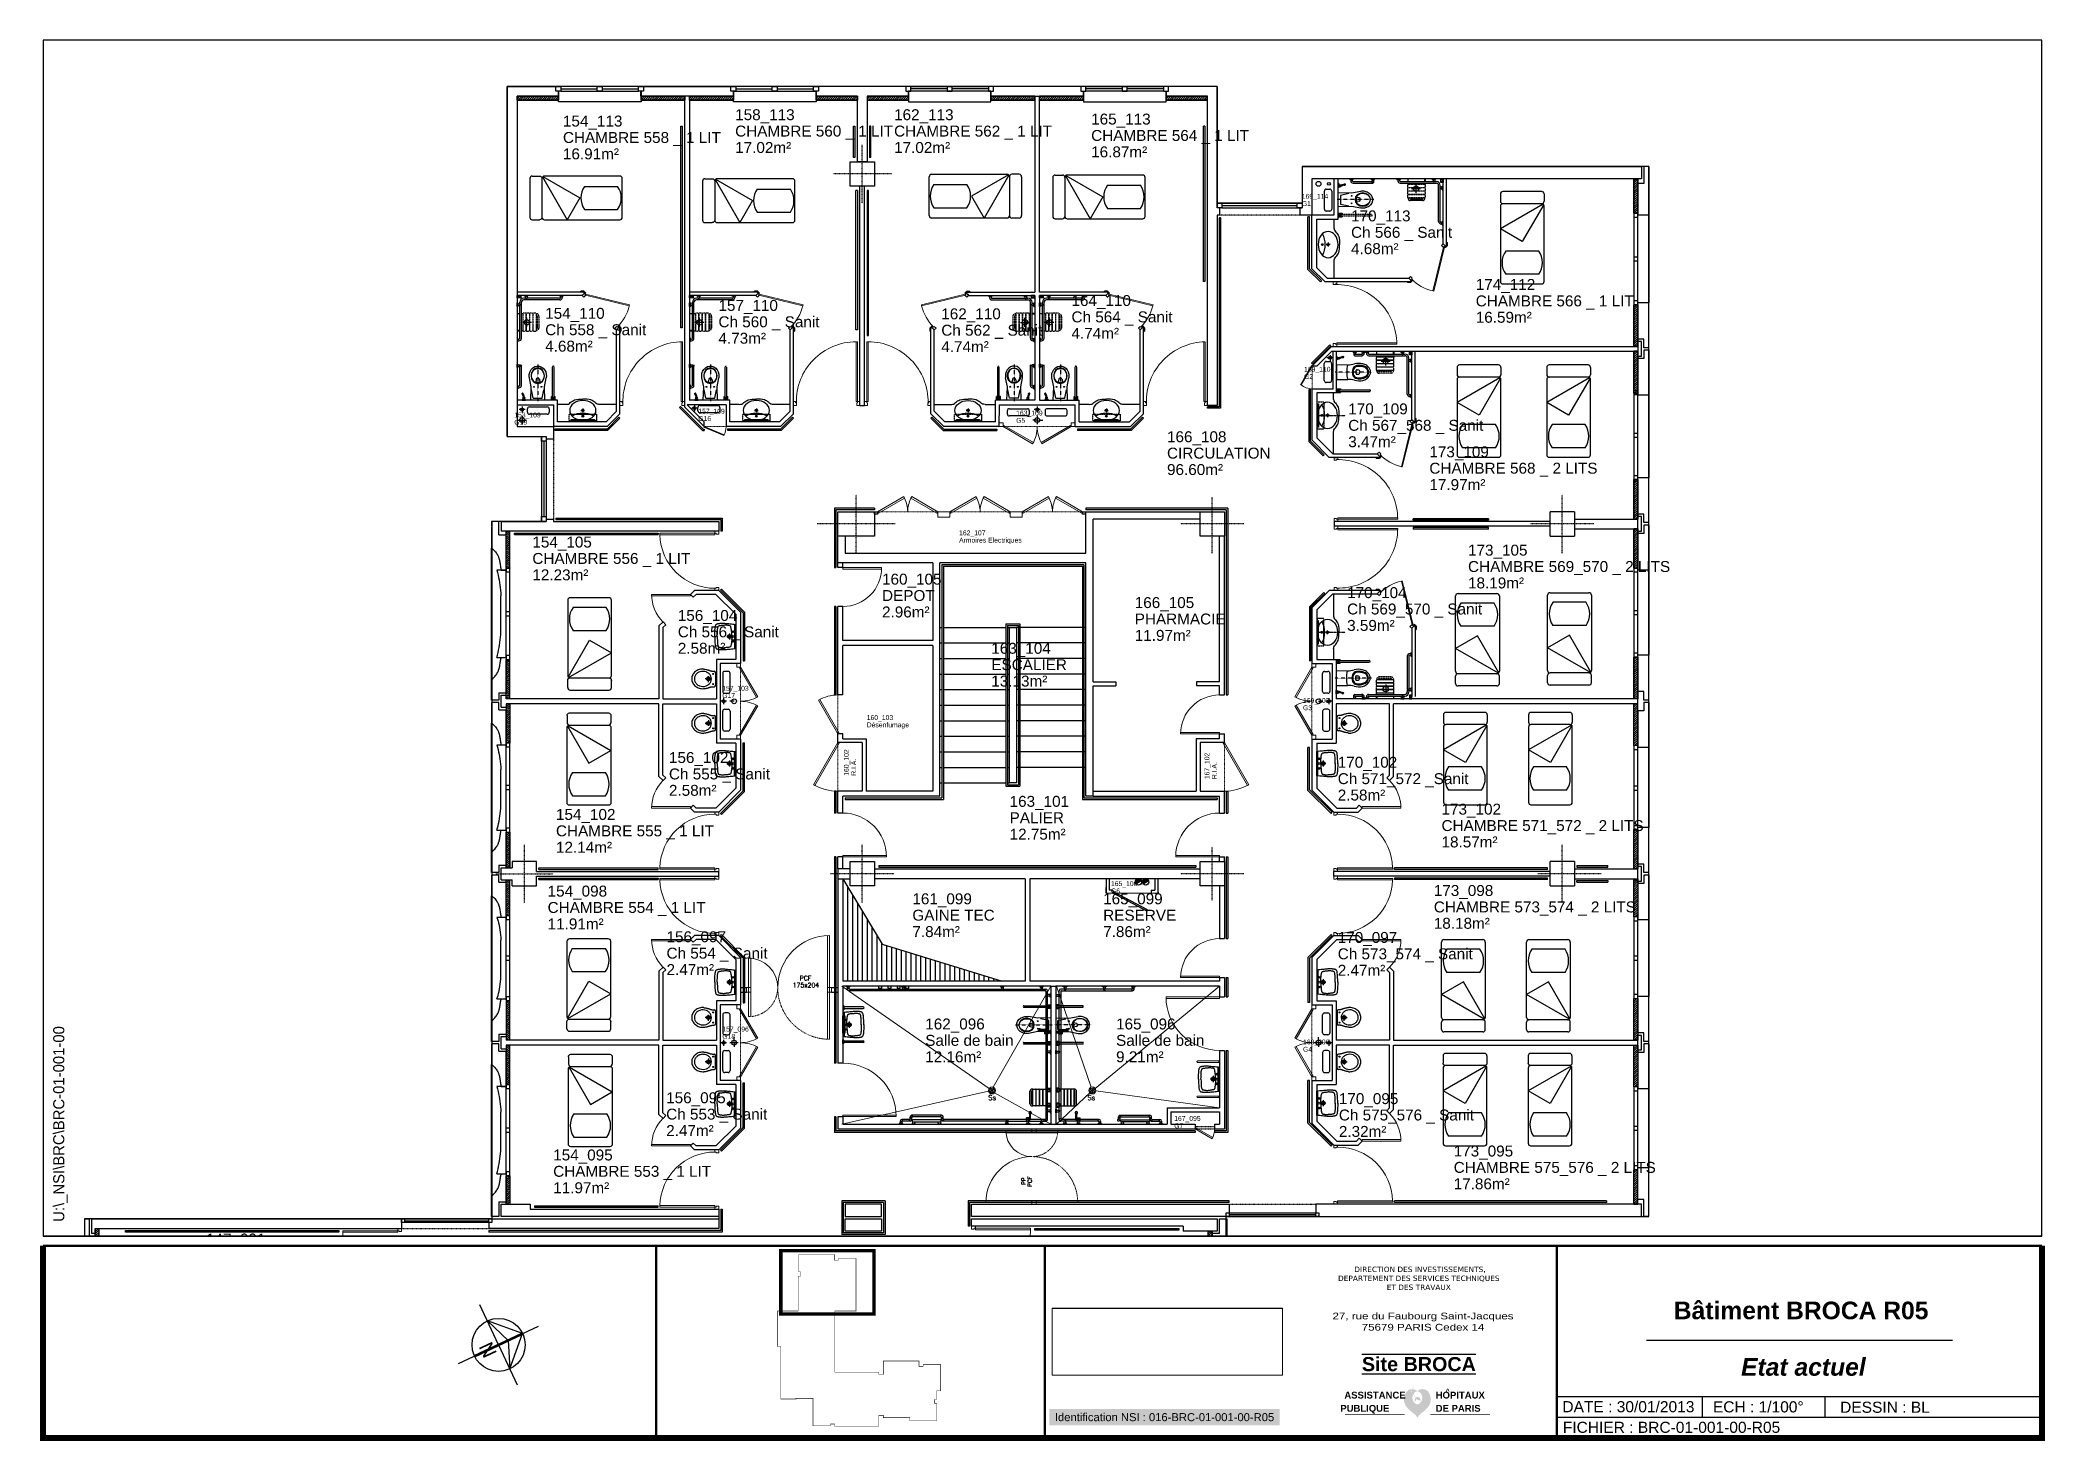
# Paper-space layout 'A3_100°_A' of a CAD drawing. Header units: metres, sheet in millimetres. Extents: x -1 to 412, y 0 to 288.
# The model-space entities are those that its viewports show. They can reach past a viewport. Long polylines and large blocks are cut down to what shows.
import ezdxf
from ezdxf.enums import TextEntityAlignment as Align

# ---------------------------------------------------------------- set-up
doc = ezdxf.new("R2010")
doc.units = ezdxf.units.M
doc.header["$MEASUREMENT"] = 0
for name, pattern in [('AXES2', [1.125, 0.75, -0.125, 0.125, -0.125]), ('CACHE', [9.525, 6.35, -3.175]), ('CACHÉ', [0.25, 0.125, -0.125]), ('CONTINU', [0]), ('HIDDEN2', [0.1875, 0.125, -0.0625])]:
    doc.linetypes.add(name, pattern=pattern)
doc.layers.get('0').update_dxf_attribs({"linetype": 'CONTINUOUS'})
for name, color, linetype in [('001 axes', 1, 'CONTINUOUS'), ('004 isolation', 7, 'CONTINUOUS'), ('006 sanitaire', 5, 'CONTINUOUS'), ('009 main courante', 171, 'CONTINUOUS'), ('00_Fmult', 7, 'CONTINUOUS'), ('010 main courante', 7, 'CONTINUOUS'), ('400 Lits', 150, 'CONTINUOUS'), ('A_ACCÈS', 7, 'CONTINUOUS'), ('A_CHASS', 4, 'CONTINUOUS'), ('A_Etiqu_Gaine', 8, 'CONTINUOUS'), ('A_Etiqu_Gaine_code', 8, 'CONTINUOUS'), ('A_Etiqu_Local', 8, 'CONTINUOUS'), ('A_MURS_ALÈG', 7, 'CONTINU'), ('A_MURS_CLOI', 7, 'CONTINUOUS'), ('A_MURS_STRU', 7, 'CONTINU'), ('CONTOUR', 54, 'CONTINUOUS'), ('Logo', 7, 'CONTINU'), ('maçonnerie', 7, 'CONTINUOUS'), ("Protection d'angle", 7, 'CONTINUOUS')]:
    doc.layers.add(name, color=color, linetype=linetype)
doc.layers.add('A_PORT', color=8, linetype='CONTINUOUS', lineweight=0)
doc.layers.add('A_SANI', color=5, linetype='CONTINU', lineweight=0)
doc.styles.add('ANN', font='ARIALN.TTF', dxfattribs={"width": 1.5, "height": 0.1})
doc.styles.add('ARIAL', font='arial.ttf')
doc.styles.add('Attribut', font='arial.ttf')
doc.styles.add('ROMANS', font='ROMANS')
doc.styles.add('ROMANS8', font='romans8.shx', dxfattribs={"height": 50})
doc.styles.add('STYLE1', font='arial.ttf', dxfattribs={"height": 0.5})
picture_1 = doc.add_image_def('image1.jpg', size_in_pixel=(1654, 472))

psp = doc.layouts.new('A3_100°_A')

# ---------------------------------------------------------------- texts
at = {"layer": '00_Fmult', "style": 'STYLE1'}
for s, p in [('DATE : 30/01/2013 ', (312.6, 7.27)), ('ECH : 1/100°', (343.56, 7.24)), ('DESSIN : BL', (369.73, 7.16)), ('FICHIER : BRC-01-001-00-R05 ', (312.69, 3.03))]:
    psp.add_text(s, height=2.2861, dxfattribs=at).set_placement(p, align=Align.MIDDLE_LEFT)
at = {"layer": '00_Fmult', "insert": (2.16, 45.3), "char_height": 2.2861, "width": 56.0053, "attachment_point": 1, "rotation": 90}
psp.add_mtext('U:\\\\_NSI\\\\BRC\\\\BRC-01-001-00', dxfattribs=at)
at = {"layer": '00_Fmult', "attachment_point": 8}
for s, insert, char_height, style in [('\\pxi-1.4609;{\\fVerdana|b0|i0|c0|p34;\\C5; DIRECTION DES INVESTISSEMENTS,\\PDEPARTEMENT DES SERVICES TECHNIQUES \\PET DES TRAVAUX}', (283.87, 31.27), 1.1059, 'ANN'), ('{\\fArial|b1|i0|c0|p34;Bâtiment BROCA R05}', (361.71, 25.21), 3.6288, 'STYLE1'), ('{\\C5;27, rue du Faubourg Saint-Jacques\\P75679 PARIS Cedex 14}', (283.93, 22.91), 1.3824, 'ANN'), ('{\\fArial|b1|i0|c0|p34;\\L\\OSite BROCA}', (283.08, 14.54), 2.903, 'STYLE1'), ('{\\fArial|b1|i1|c0|p34;\\C5;Etat actuel}', (362.17, 13.59), 3.6288, 'STYLE1')]:
    psp.add_mtext(s, dxfattribs=dict(at, insert=insert, char_height=char_height, style=style))
at = {"layer": '00_Fmult', "insert": (230.76, 4.27), "char_height": 1.6508, "attachment_point": 8, "style": 'STYLE1', "bg_fill": 1, "box_fill_scale": 1.5, "bg_fill_color": 51, "bg_fill_transparency": 0}
psp.add_mtext('{\\C194;Identification NSI : 016-BRC-01-001-00-R05\\C6; }', dxfattribs=at)

msp = doc.modelspace()

# ---------------------------------------------------------------- texts
at = {"layer": 'A_SANI', "color": 8, "linetype": 'Continuous', "style": 'ROMANS'}
for p in [(162.473, 95.091), (164.513, 95.091)]:
    msp.add_text('Ss', height=0.1, dxfattribs=at).set_placement(p, align=Align.CENTER)

# ---------------------------------------------------------------- blocks, each defined once
blk = doc.blocks.new('Rosev_2')
for p, q in [((0, 0), (-0.487, 1.205)), ((-0.292, 0.723), (-0.723, -0.292)), ((-0.285, -0.115), (-0.292, 0.723)), ((1.205, 0.487), (-1.205, -0.487)), ((0.715, 0.311), (-0.712, -0.265)), ((0.731, 0.273), (-0.696, -0.304)), ((0, 0), (0.487, -1.205)), ((-0.723, -0.292), (0.292, -0.723)), ((0.292, -0.723), (-0.285, -0.115))]:
    blk.add_line(p, q)
blk.add_circle((0, 0), 0.78)
at = {"style": 'ARIAL'}
blk.add_text('N', height=0.416, rotation=112, dxfattribs=at).set_placement((0.516, 0.208), align=Align.CENTER)
blk = doc.blocks.new('Logo_AP-HP_2010')
h = blk.add_hatch(color=5)
h.dxf.hatch_style = 1
h.paths.add_polyline_path([(15.26, 3.54, 0.087951), (15.2, 3.58, 0.077698), (15.12, 3.61, 0.03026), (14.91, 3.63, 0.064219), (14.74, 3.62, 0.053297), (14.54, 3.55, -0.035265), (14.4, 3.73, -0.035265), (14.29, 3.92, -0.038017), (14.19, 4.15, -0.033638), (14.14, 4.36, -0.047979), (14.34, 4.58, -0.080912), (14.54, 4.71, -0.061688), (14.85, 4.8, 0.082171), (14.42, 5.12, 0.104414), (14.01, 5.23, 0.004443), (13.97, 5.23, -0.052513), (13.99, 5.44, -0.052513), (14.05, 5.65, -0.024915), (14.09, 5.74, -0.024915), (14.14, 5.82), (14.03, 5.79, 0.023369), (13.99, 5.71, 0.023369), (13.95, 5.63, 0.05238), (13.9, 5.44, 0.05238), (13.89, 5.23, 0.051008), (13.42, 5.19, 0.090273), (13.04, 5.04, 0.070397), (12.64, 4.71, 0.074613), (12.38, 4.31, 0.054663), (12.18, 3.74, 0.057344), (12.13, 3.17, 0.038155), (12.18, 2.55, 0.062487), (12.29, 2.19, 0.038104), (12.54, 1.73, 0.051084), (12.78, 1.42, 0.010974), (13.14, 1.07, 0.010897), (13.51, 0.73, 0.014069), (13.83, 0.47, -0.009376), (14.31, 0.09, -0.043401), (14.53, -0.13, -0.022183), (14.9, -0.61, -0.022183), (15.26, -0.12, -0.043401), (15.47, 0.1, -0.009376), (15.94, 0.49, 0.014069), (16.26, 0.75, 0.010897), (16.62, 1.1, 0.010974), (16.98, 1.46, 0.051084), (17.21, 1.77, 0.038104), (17.45, 2.24, 0.062487), (17.56, 2.6, 0.038155), (17.6, 3.21, 0.057344), (17.53, 3.78, 0.054663), (17.33, 4.35, 0.074613), (17.05, 4.75, 0.070397), (16.66, 5.07, 0.090273), (16.26, 5.22, 0.064201), (15.68, 5.25, 0.104414), (15.27, 5.13, 0.082171), (14.85, 4.8, -0.061688), (15.15, 4.72, -0.080912), (15.36, 4.59, -0.051096), (15.58, 4.36, -0.052273), (15.74, 4.09, -0.097488), (15.87, 3.59, -0.091605), (15.81, 3.04, -0.052863), (15.68, 2.74, -0.047118), (15.47, 2.45, -0.087865), (15.24, 2.26, -0.067468), (14.88, 2.11, -0.067468), (14.52, 2.25, -0.087865), (14.28, 2.43, -0.047118), (14.07, 2.72, -0.052863), (13.93, 3.02, -0.091605), (13.85, 3.57, -0.097488), (13.97, 4.07, -0.037175), (14.08, 4.27, 0.028309), (14.14, 4.06, 0.028309), (14.22, 3.87, 0.032302), (14.35, 3.66, 0.032302), (14.5, 3.47, 0.048008), (14.4, 3.33, 0.048008), (14.34, 3.17, 0.065182), (14.3, 2.94, 0.065182), (14.32, 2.7, 0.05645), (14.42, 2.76, 0.009836), (14.44, 2.78), (14.52, 2.85, 0.112168), (14.62, 3.07, 0.115868), (14.62, 3.31, 0.064855), (14.8, 3.12, 0.064855), (15.02, 2.99, 0.065591), (15.27, 2.92, 0.065591), (15.54, 2.91, 0.07043), (15.49, 3.17, 0.082203), (15.39, 3.37, 0.028832)])
h.paths.add_polyline_path([(13.55, 4.72, -1), (13.78, 4.72, -1)], flags=16)
at = {"color": 5, "const_width": 0.122}
for points in [[(12.27, 0), (0, 0)], [(29.78, 0), (17.51, 0)]]:
    blk.add_lwpolyline(points, dxfattribs=at)
at = {"color": 5, "char_height": 1.4, "attachment_point": 1, "style": 'ARIAL'}
for s, width, insert in [('\\pxqd;{\\fArial|b1|i0|c0|p34;ASSISTANCE}', 10.3743, (-0.15, 4.72)), ('\\pxqd;{\\fArial|b1|i0|c0|p34;HOPITAUX}', 12.471, (18.64, 4.72)), ('\\pxqd;{\\fArial|b1|i0|c0|p34;PUBLIQUE}', 12.2862, (-0.99, 2)), ('\\pxqd;{\\fArial|b1|i0|c0|p34;DE PARIS}', 12.471, (18.64, 2))]:
    blk.add_mtext_dynamic_manual_height_columns(s, width=width, gutter_width=20, heights=[0], dxfattribs=dict(at, insert=insert))
at = {"insert": (20.7, 5.36), "char_height": 1, "width": 5.387, "attachment_point": 1, "style": 'ARIAL'}
blk.add_mtext('{\\fArial|b1|i0|c0|p34;\\C5;^ }', dxfattribs=at)
blk = doc.blocks.new('LOGAPHP_2010')
blk.add_blockref('Logo_AP-HP_2010', (-259.22, -180.76))
blk = doc.blocks.new("Protection d'angle")
at = {"layer": "Protection d'angle", "color": 7}
blk.add_lwpolyline([(-0.007, 0.352, 0, 0, 0), (-0.007, 0.153, 0, 0, 0), (0, 0.153, 0, 0, 0), (0, 0.142, 0, 0, 0), (-0.007, 0.142, 0, 0, 0), (-0.007, 0.037, 0, 0, 0), (0.004, 0.007, 0, 0, -0.490349), (0.006, -0.006, 0, 0, -0.490349), (-0.007, -0.004, 0, 0, 0), (-0.037, 0.007, 0, 0, 0), (-0.142, 0.007, 0, 0, 0), (-0.142, 0, 0, 0, 0), (-0.153, 0, 0, 0, 0), (-0.153, 0.007, 0, 0, 0), (-0.352, 0.007, 0.01, 0.01, 0), (-0.358, 0.007, 0.01, 0.01, 1), (-0.358, -0.002, 0.01, 0.01, 0), (-0.019, -0.016, 0.01, 0.01, 0.413602), (0.016, -0.016, 0.01, 0.01, 0.414214), (0.016, 0.019, 0.01, 0.01, 0), (0.002, 0.358, 0.01, 0.01, 1), (-0.007, 0.358, 0.01, 0.01, 0), (-0.007, 0.352, 0, 0, 0)], format="xyseb", dxfattribs=at)
blk = doc.blocks.new('A_Etiqu_Local')
at = {"style": 'Attribut', "flags": 1}
for tag, p in [('CODE_HOPITAL', (-0.446, 1.964)), ('CODE_SITE', (-0.446, 1.739)), ('CODE_BATIMENT', (-0.446, 1.514)), ('CODE_SECTEUR', (-0.446, 1.289)), ('CODE_ETAGE', (-0.446, 1.064)), ('NOM_NORMALISE', (-0.446, -0.843)), ('SECTEUR_ACTIVITE', (-0.446, -1.068)), ('SOUS_SECTEUR_ACTIVITE', (-0.446, -1.293)), ('VOLUME', (-0.446, -1.518)), ('SERVICE', (-0.446, -1.743)), ('CODE_UG', (-0.446, -1.968)), ('CODE_UA', (-0.446, -2.193)), ('CODE_POLE', (-0.446, -2.418)), ('OCCUPANT_EXTERNE', (-0.446, -2.643)), ('DISPONIBILITE', (-0.446, -2.868)), ('ACCES_HANDICAPES', (-0.446, -3.093)), ('NATURE_SOL', (-0.446, -3.318)), ('RISQUE_LABORATOIRE', (-0.446, -3.543)), ('AMIANTE', (-0.446, -3.768))]:
    blk.add_attdef(tag, p, '', height=0.15, dxfattribs=at)
at = {"layer": 'A_Etiqu_Local', "style": 'Attribut'}
for tag, p in [('CODE_PIECE', (-0.444, 0.528)), ('NOM_USAGE', (-0.444, 0.191)), ('SURFACE', (-0.444, -0.147))]:
    blk.add_attdef(tag, p, '', height=0.225, dxfattribs=at)
blk = doc.blocks.new('A_Etiqu_Gaine')
at = {"style": 'Attribut', "flags": 1}
for tag, p in [('CODE_HOPITAL', (-0.432, 0.865)), ('CODE_SITE', (-0.432, 0.715)), ('CODE_BATIMENT', (-0.432, 0.565)), ('CODE_SECTEUR', (-0.432, 0.415)), ('CODE_ETAGE', (-0.432, 0.265)), ('SECTEUR_ACTIVITE', (-0.432, -0.485)), ('NOM_NORMALISE', (-0.432, -0.335)), ('SOUS_SECTEUR_ACTIVITE', (-0.432, -0.635)), ('SURFACE', (-0.432, -0.785)), ('CODE_UG', (-0.432, -0.935)), ('AMIANTE', (-0.432, -1.235)), ('CODE_POLE', (-0.432, -1.085))]:
    blk.add_attdef(tag, p, '', height=0.1, dxfattribs=at)
at = {"layer": 'A_Etiqu_Gaine', "style": 'Attribut'}
blk.add_attdef('NOM_USAGE', (-0.432, -0.185), '', height=0.1, dxfattribs=at)
at = {"layer": 'A_Etiqu_Gaine_code', "style": 'Attribut'}
blk.add_attdef('CODE_PIECE', (-0.432, -0.035), '', height=0.1, dxfattribs=at)
blk = doc.blocks.new('-P175bt10')
at = {"layer": 'A_PORT', "linetype": 'Continuous'}
for p, q in [((0.041, 1.167), (0.041, 0.1)), ((0.087, 1.166), (0.087, 0.1)), ((1.662, 0.699), (1.662, 0.1)), ((1.709, 0.701), (1.709, 0.1)), ((0, 0.1), (0, 0)), ((0, 0.1), (0.041, 0.1)), ((0.041, 0.1), (0.087, 0.1)), ((0.041, 0.1), (0.041, 0.053)), ((0.041, -0.967), (0.041, 0.1)), ((0.087, -0.966), (0.087, 0.1)), ((1.662, 0.1), (1.709, 0.1)), ((1.662, -0.499), (1.662, 0.1)), ((1.709, 0.1), (1.709, 0.053)), ((1.75, 0.1), (1.709, 0.1)), ((1.709, -0.501), (1.709, 0.1)), ((1.75, 0.1), (1.75, 0))]:
    blk.add_line(p, q, dxfattribs=at)
at = {"layer": 'A_PORT'}
for p, q in [((0, 0), (0.087, 0)), ((1.75, 0), (1.662, 0))]:
    blk.add_line(p, q, dxfattribs=at)
at = {"layer": 'A_PORT', "linetype": 'Continuous'}
for centre, radius, start, end in [((0.041, 0.1), 1.067, 0, 90), ((1.709, 0.1), 0.601, 90, 180)]:
    blk.add_arc(centre, radius, start, end, dxfattribs=at)
at = {"layer": 'A_PORT', "linetype": 'CACHÉ'}
for centre, radius, start, end in [((0.041, 0.1), 1.067, 270, 0), ((1.709, 0.1), 0.601, 180, 270)]:
    blk.add_arc(centre, radius, start, end, dxfattribs=at)
at = {"layer": 'A_PORT', "linetype": 'Continuous', "style": 'ROMANS8'}
for tag, p in [('PCF', (0.537, 0.245)), ('175X204', (0.527, 0.102))]:
    blk.add_attdef(tag, text='', height=0.0933, dxfattribs=at).set_placement(p, align=Align.CENTER)

# ---------------------------------------------------------------- hatches: boundary and pattern name
at = {"layer": 'A_MURS_CLOI'}
for points in [[(165.538, 99.61, 0.746825), (165.42, 99.575, 0.144935), (165.43, 99.54)], [(165.686, 99.611, 0.746825), (165.569, 99.576, 0.144935), (165.579, 99.541)]]:
    msp.add_hatch(color=8, dxfattribs=at).paths.add_polyline_path(points)

# ---------------------------------------------------------------- linework, layer by layer
at = {"layer": '001 axes', "color": 8, "linetype": 'CACHÉ'}
for p, q in [((159.8, 113.546), (159.8, 114.746)), ((160.4, 114.146), (159.2, 114.146)), ((159.675, 106.346), (159.675, 107.546)), ((167, 106.346), (167, 107.496)), ((174.2, 106.346), (174.2, 107.546)), ((160.475, 106.946), (158.875, 106.946)), ((167.65, 106.946), (166.35, 106.946)), ((174.85, 106.946), (173.55, 106.946)), ((152.85, 99.146), (152.85, 100.346)), ((159.8, 99.146), (159.8, 100.346)), ((174.2, 99.146), (174.2, 100.346)), ((167, 99.196), (167, 100.296)), ((152.258, 99.746), (153.443, 99.746)), ((160.45, 99.746), (159.15, 99.746)), ((167.65, 99.746), (166.35, 99.746)), ((175, 99.746), (173.7, 99.746))]:
    msp.add_line(p, q, dxfattribs=at)
at = {"layer": '004 isolation', "color": 8, "linetype": 'Continuous'}
for p, q in [((152.7, 115.666), (152.7, 115.746)), ((152.7, 115.746), (153.55, 115.746)), ((152.715, 115.746), (152.7, 115.731)), ((152.7, 115.687), (152.759, 115.746)), ((153.55, 115.666), (152.7, 115.666)), ((152.803, 115.746), (152.723, 115.666)), ((152.767, 115.666), (152.847, 115.746)), ((152.891, 115.746), (152.811, 115.666)), ((152.856, 115.666), (152.936, 115.746)), ((152.98, 115.746), (152.9, 115.666)), ((152.944, 115.666), (153.024, 115.746)), ((153.068, 115.746), (152.988, 115.666)), ((153.032, 115.666), (153.112, 115.746)), ((153.157, 115.746), (153.077, 115.666)), ((153.121, 115.666), (153.201, 115.746)), ((153.245, 115.746), (153.165, 115.666)), ((153.209, 115.666), (153.289, 115.746)), ((153.333, 115.746), (153.253, 115.666)), ((153.298, 115.666), (153.378, 115.746)), ((153.422, 115.746), (153.342, 115.666)), ((153.386, 115.666), (153.466, 115.746)), ((153.51, 115.746), (153.43, 115.666)), ((153.474, 115.666), (153.55, 115.741)), ((153.55, 115.697), (153.518, 115.666)), ((153.55, 115.746), (153.55, 115.666)), ((155.25, 115.746), (156.15, 115.746)), ((155.25, 115.666), (155.25, 115.746)), ((155.278, 115.746), (155.25, 115.717)), ((155.25, 115.673), (155.322, 115.746)), ((156.15, 115.666), (155.25, 115.666)), ((155.366, 115.746), (155.286, 115.666)), ((155.33, 115.666), (155.41, 115.746)), ((155.455, 115.746), (155.375, 115.666)), ((155.419, 115.666), (155.499, 115.746)), ((155.543, 115.746), (155.463, 115.666)), ((155.507, 115.666), (155.587, 115.746)), ((155.631, 115.746), (155.551, 115.666)), ((155.596, 115.666), (155.676, 115.746)), ((155.72, 115.746), (155.64, 115.666)), ((155.684, 115.666), (155.764, 115.746)), ((155.808, 115.746), (155.728, 115.666)), ((155.772, 115.666), (155.852, 115.746)), ((155.897, 115.746), (155.817, 115.666)), ((155.861, 115.666), (155.941, 115.746)), ((155.985, 115.746), (155.905, 115.666)), ((155.949, 115.666), (156.029, 115.746)), ((156.073, 115.746), (155.993, 115.666)), ((156.038, 115.666), (156.118, 115.746)), ((156.15, 115.734), (156.082, 115.666)), ((156.126, 115.666), (156.15, 115.69)), ((156.15, 115.746), (156.15, 115.666)), ((156.25, 115.666), (156.25, 115.746)), ((156.25, 115.746), (157.15, 115.746)), ((156.294, 115.746), (156.25, 115.701)), ((157.15, 115.666), (156.25, 115.666)), ((156.259, 115.666), (156.338, 115.746)), ((156.383, 115.746), (156.303, 115.666)), ((156.347, 115.666), (156.427, 115.746)), ((156.471, 115.746), (156.391, 115.666)), ((156.435, 115.666), (156.515, 115.746)), ((156.559, 115.746), (156.479, 115.666)), ((156.524, 115.666), (156.604, 115.746)), ((156.648, 115.746), (156.568, 115.666)), ((156.612, 115.666), (156.692, 115.746)), ((156.736, 115.746), (156.656, 115.666)), ((156.7, 115.666), (156.78, 115.746)), ((156.825, 115.746), (156.745, 115.666)), ((156.789, 115.666), (156.869, 115.746)), ((156.913, 115.746), (156.833, 115.666)), ((156.877, 115.666), (156.957, 115.746)), ((157.001, 115.746), (156.921, 115.666)), ((156.966, 115.666), (157.046, 115.746)), ((157.09, 115.746), (157.01, 115.666)), ((157.054, 115.666), (157.134, 115.746)), ((157.15, 115.718), (157.098, 115.666)), ((157.142, 115.666), (157.15, 115.674)), ((157.15, 115.746), (157.15, 115.666)), ((158.85, 115.666), (158.85, 115.746)), ((158.85, 115.746), (159.7, 115.746)), ((158.858, 115.746), (158.85, 115.738)), ((158.85, 115.694), (158.902, 115.746)), ((159.7, 115.666), (158.85, 115.666)), ((158.946, 115.746), (158.866, 115.666)), ((158.91, 115.666), (158.99, 115.746)), ((159.034, 115.746), (158.954, 115.666)), ((158.999, 115.666), (159.079, 115.746)), ((159.123, 115.746), (159.043, 115.666)), ((159.087, 115.666), (159.167, 115.746)), ((159.211, 115.746), (159.131, 115.666)), ((159.175, 115.666), (159.255, 115.746)), ((159.3, 115.746), (159.22, 115.666)), ((159.264, 115.666), (159.344, 115.746)), ((159.388, 115.746), (159.308, 115.666)), ((159.352, 115.666), (159.432, 115.746)), ((159.476, 115.746), (159.396, 115.666)), ((159.441, 115.666), (159.52, 115.746)), ((159.565, 115.746), (159.485, 115.666)), ((159.529, 115.666), (159.609, 115.746)), ((159.653, 115.746), (159.573, 115.666)), ((159.617, 115.666), (159.697, 115.746)), ((159.7, 115.704), (159.661, 115.666)), ((159.7, 115.746), (159.7, 115.666)), ((160.749, 115.746), (159.9, 115.746)), ((159.9, 115.746), (159.9, 115.666)), ((159.918, 115.746), (159.9, 115.727)), ((159.9, 115.683), (159.962, 115.746)), ((159.9, 115.666), (160.749, 115.666)), ((160.007, 115.746), (159.927, 115.666)), ((159.971, 115.666), (160.051, 115.746)), ((160.095, 115.746), (160.015, 115.666)), ((160.059, 115.666), (160.139, 115.746)), ((160.183, 115.746), (160.103, 115.666)), ((160.148, 115.666), (160.228, 115.746)), ((160.272, 115.746), (160.192, 115.666)), ((160.236, 115.666), (160.316, 115.746)), ((160.36, 115.746), (160.28, 115.666)), ((160.324, 115.666), (160.404, 115.746)), ((160.449, 115.746), (160.369, 115.666)), ((160.413, 115.666), (160.493, 115.746)), ((160.537, 115.746), (160.457, 115.666)), ((160.501, 115.666), (160.581, 115.746)), ((160.625, 115.746), (160.545, 115.666)), ((160.59, 115.666), (160.67, 115.746)), ((160.714, 115.746), (160.634, 115.666)), ((160.678, 115.666), (160.749, 115.737)), ((160.749, 115.693), (160.722, 115.666)), ((160.749, 115.666), (160.749, 115.746)), ((163.35, 115.746), (162.449, 115.746)), ((162.449, 115.746), (162.449, 115.666)), ((162.481, 115.746), (162.449, 115.713)), ((162.449, 115.669), (162.526, 115.746)), ((162.449, 115.666), (163.35, 115.666)), ((162.57, 115.746), (162.49, 115.666)), ((162.534, 115.666), (162.614, 115.746)), ((162.658, 115.746), (162.578, 115.666)), ((162.622, 115.666), (162.702, 115.746)), ((162.747, 115.746), (162.667, 115.666)), ((162.711, 115.666), (162.791, 115.746)), ((162.835, 115.746), (162.755, 115.666)), ((162.799, 115.666), (162.879, 115.746)), ((162.923, 115.746), (162.843, 115.666)), ((162.888, 115.666), (162.968, 115.746)), ((163.012, 115.746), (162.932, 115.666)), ((162.976, 115.666), (163.056, 115.746)), ((163.1, 115.746), (163.02, 115.666)), ((163.064, 115.666), (163.144, 115.746)), ((163.189, 115.746), (163.109, 115.666)), ((163.153, 115.666), (163.233, 115.746)), ((163.277, 115.746), (163.197, 115.666)), ((163.241, 115.666), (163.321, 115.746)), ((163.35, 115.73), (163.285, 115.666)), ((163.33, 115.666), (163.35, 115.686)), ((163.35, 115.666), (163.35, 115.746)), ((164.35, 115.746), (163.45, 115.746)), ((163.45, 115.746), (163.45, 115.666)), ((163.454, 115.746), (163.45, 115.742)), ((163.45, 115.698), (163.498, 115.746)), ((163.45, 115.666), (164.35, 115.666)), ((163.542, 115.746), (163.462, 115.666)), ((163.506, 115.666), (163.586, 115.746)), ((163.631, 115.746), (163.551, 115.666)), ((163.595, 115.666), (163.675, 115.746)), ((163.719, 115.746), (163.639, 115.666)), ((163.683, 115.666), (163.763, 115.746)), ((163.807, 115.746), (163.727, 115.666)), ((163.772, 115.666), (163.851, 115.746)), ((163.896, 115.746), (163.816, 115.666)), ((163.86, 115.666), (163.94, 115.746)), ((163.984, 115.746), (163.904, 115.666)), ((163.948, 115.666), (164.028, 115.746)), ((164.072, 115.746), (163.992, 115.666)), ((164.037, 115.666), (164.117, 115.746)), ((164.161, 115.746), (164.081, 115.666)), ((164.125, 115.666), (164.205, 115.746)), ((164.249, 115.746), (164.169, 115.666)), ((164.213, 115.666), (164.293, 115.746)), ((164.338, 115.746), (164.258, 115.666)), ((164.302, 115.666), (164.35, 115.714)), ((164.35, 115.67), (164.346, 115.666)), ((164.35, 115.666), (164.35, 115.746)), ((166.05, 115.746), (166.05, 115.666)), ((166.9, 115.746), (166.05, 115.746)), ((166.061, 115.746), (166.05, 115.734)), ((166.05, 115.69), (166.105, 115.746)), ((166.05, 115.666), (166.9, 115.666)), ((166.15, 115.746), (166.07, 115.666)), ((166.114, 115.666), (166.194, 115.746)), ((166.238, 115.746), (166.158, 115.666)), ((166.202, 115.666), (166.282, 115.746)), ((166.326, 115.746), (166.246, 115.666)), ((166.291, 115.666), (166.371, 115.746)), ((166.415, 115.746), (166.335, 115.666)), ((166.379, 115.666), (166.459, 115.746)), ((166.503, 115.746), (166.423, 115.666)), ((166.467, 115.666), (166.547, 115.746)), ((166.592, 115.746), (166.512, 115.666)), ((166.556, 115.666), (166.636, 115.746)), ((166.68, 115.746), (166.6, 115.666)), ((166.644, 115.666), (166.724, 115.746)), ((166.768, 115.746), (166.688, 115.666)), ((166.733, 115.666), (166.813, 115.746)), ((166.857, 115.746), (166.777, 115.666)), ((166.821, 115.666), (166.9, 115.745)), ((166.9, 115.7), (166.865, 115.666)), ((166.9, 115.666), (166.9, 115.746)), ((175.675, 113.336), (175.675, 114.046)), ((175.675, 114.046), (175.755, 114.046)), ((175.675, 114.046), (175.675, 114.046)), ((175.675, 114.001), (175.72, 114.046)), ((175.755, 114.037), (175.675, 113.957)), ((175.675, 113.913), (175.755, 113.993)), ((175.755, 113.949), (175.675, 113.869)), ((175.755, 114.046), (175.755, 113.336)), ((175.675, 113.825), (175.755, 113.905)), ((175.755, 113.86), (175.675, 113.78)), ((175.675, 113.736), (175.755, 113.816)), ((175.755, 113.772), (175.675, 113.692)), ((175.675, 113.648), (175.755, 113.728)), ((175.755, 113.684), (175.675, 113.604)), ((175.675, 113.559), (175.755, 113.639)), ((175.755, 113.595), (175.675, 113.515)), ((175.675, 113.471), (175.755, 113.551)), ((175.755, 113.507), (175.675, 113.427)), ((175.675, 113.383), (175.755, 113.463)), ((175.755, 113.419), (175.675, 113.339)), ((175.755, 113.336), (175.675, 113.336)), ((175.717, 113.336), (175.755, 113.374)), ((175.675, 111.456), (175.755, 111.456)), ((175.675, 110.596), (175.675, 111.456)), ((175.693, 111.456), (175.675, 111.438)), ((175.675, 111.394), (175.737, 111.456)), ((175.755, 111.43), (175.675, 111.35)), ((175.675, 111.306), (175.755, 111.386)), ((175.755, 111.456), (175.755, 110.596)), ((175.755, 111.341), (175.675, 111.261)), ((175.675, 111.217), (175.755, 111.297)), ((175.755, 111.253), (175.675, 111.173)), ((175.675, 111.129), (175.755, 111.209)), ((175.755, 111.165), (175.675, 111.085)), ((175.675, 111.04), (175.755, 111.12)), ((175.755, 111.076), (175.675, 110.996)), ((175.675, 110.952), (175.755, 111.032)), ((175.755, 110.988), (175.675, 110.908)), ((175.675, 110.864), (175.755, 110.944)), ((175.755, 110.899), (175.675, 110.819)), ((175.675, 110.775), (175.755, 110.855)), ((175.755, 110.811), (175.675, 110.731)), ((175.675, 110.687), (175.755, 110.767)), ((175.755, 110.723), (175.675, 110.643)), ((175.675, 110.598), (175.755, 110.678)), ((175.755, 110.596), (175.675, 110.596)), ((175.675, 109.636), (175.675, 110.496)), ((175.675, 110.496), (175.755, 110.496)), ((175.705, 110.496), (175.675, 110.466)), ((175.675, 110.422), (175.749, 110.496)), ((175.755, 110.457), (175.675, 110.377)), ((175.755, 110.634), (175.717, 110.596)), ((175.755, 110.496), (175.755, 109.636)), ((175.675, 110.333), (175.755, 110.413)), ((175.755, 110.369), (175.675, 110.289)), ((175.675, 110.245), (175.755, 110.325)), ((175.755, 110.281), (175.675, 110.201)), ((175.675, 110.156), (175.755, 110.237)), ((175.755, 110.192), (175.675, 110.112)), ((175.675, 110.068), (175.755, 110.148)), ((175.755, 110.104), (175.675, 110.024)), ((175.675, 109.98), (175.755, 110.06)), ((175.755, 110.016), (175.675, 109.936)), ((175.675, 109.891), (175.755, 109.971)), ((175.755, 109.927), (175.675, 109.847)), ((175.675, 109.803), (175.755, 109.883)), ((175.755, 109.839), (175.675, 109.759)), ((175.675, 109.715), (175.755, 109.795)), ((175.755, 109.75), (175.675, 109.67)), ((175.755, 109.636), (175.675, 109.636)), ((175.685, 109.636), (175.755, 109.706)), ((175.755, 109.662), (175.729, 109.636)), ((175.675, 107.046), (175.675, 107.856)), ((175.675, 107.856), (175.755, 107.856)), ((175.717, 107.856), (175.675, 107.814)), ((175.675, 107.77), (175.755, 107.85)), ((175.755, 107.806), (175.675, 107.726)), ((175.675, 107.682), (175.755, 107.762)), ((175.755, 107.717), (175.675, 107.637)), ((175.755, 107.856), (175.755, 107.046)), ((175.675, 107.593), (175.755, 107.673)), ((175.755, 107.629), (175.675, 107.549)), ((175.675, 107.505), (175.755, 107.585)), ((175.755, 107.541), (175.675, 107.461)), ((175.675, 107.416), (175.755, 107.496)), ((175.755, 107.452), (175.675, 107.372)), ((175.675, 107.328), (175.755, 107.408)), ((175.755, 107.364), (175.675, 107.284)), ((175.675, 107.24), (175.755, 107.32)), ((175.755, 107.275), (175.675, 107.195)), ((175.675, 107.151), (175.755, 107.231)), ((175.755, 107.187), (175.675, 107.107)), ((175.675, 107.063), (175.755, 107.143)), ((175.755, 107.046), (175.675, 107.046)), ((175.755, 107.099), (175.702, 107.046)), ((175.747, 107.046), (175.755, 107.055)), ((152.516, 106.796), (152.475, 106.755)), ((152.475, 106.036), (152.475, 106.796)), ((152.555, 106.796), (152.475, 106.796)), ((152.475, 106.711), (152.555, 106.791)), ((152.555, 106.036), (152.555, 106.796)), ((175.675, 106.036), (175.675, 106.846)), ((175.675, 106.846), (175.755, 106.846)), ((175.679, 106.846), (175.675, 106.842)), ((175.675, 106.798), (175.723, 106.846)), ((175.755, 106.834), (175.675, 106.754)), ((175.675, 106.709), (175.755, 106.789)), ((175.755, 106.846), (175.755, 106.036)), ((152.555, 106.747), (152.475, 106.667)), ((152.475, 106.623), (152.555, 106.703)), ((152.555, 106.659), (152.475, 106.579)), ((152.475, 106.534), (152.555, 106.614)), ((152.555, 106.57), (152.475, 106.49)), ((175.755, 106.745), (175.675, 106.665)), ((175.675, 106.621), (175.755, 106.701)), ((175.755, 106.657), (175.675, 106.577)), ((175.675, 106.533), (175.755, 106.613)), ((175.755, 106.568), (175.675, 106.488)), ((152.475, 106.446), (152.555, 106.526)), ((152.555, 106.482), (152.475, 106.402)), ((152.475, 106.358), (152.555, 106.438)), ((152.555, 106.393), (152.475, 106.313)), ((152.475, 106.269), (152.555, 106.349)), ((152.555, 106.305), (152.475, 106.225)), ((175.675, 106.444), (175.755, 106.524)), ((175.755, 106.48), (175.675, 106.4)), ((175.675, 106.356), (175.755, 106.436)), ((175.755, 106.392), (175.675, 106.312)), ((175.675, 106.267), (175.755, 106.347)), ((175.755, 106.303), (175.675, 106.223)), ((152.475, 106.181), (152.555, 106.261)), ((152.555, 106.217), (152.475, 106.137)), ((152.475, 106.093), (152.555, 106.173)), ((152.555, 106.128), (152.475, 106.048)), ((152.507, 106.036), (152.555, 106.084)), ((175.675, 106.179), (175.755, 106.259)), ((175.755, 106.215), (175.675, 106.135)), ((175.675, 106.091), (175.755, 106.171)), ((175.755, 106.126), (175.675, 106.046)), ((175.709, 106.036), (175.755, 106.082)), ((152.475, 106.036), (152.555, 106.036)), ((152.555, 106.04), (152.551, 106.036)), ((175.755, 106.036), (175.675, 106.036)), ((175.755, 106.038), (175.753, 106.036)), ((152.484, 104.156), (152.475, 104.148)), ((152.475, 104.104), (152.528, 104.156)), ((152.475, 103.346), (152.475, 104.156)), ((152.475, 104.156), (152.555, 104.156)), ((152.555, 104.14), (152.475, 104.06)), ((152.475, 104.015), (152.555, 104.095)), ((152.555, 104.051), (152.475, 103.971)), ((152.475, 103.927), (152.555, 104.007)), ((152.555, 103.346), (152.555, 104.156)), ((175.675, 103.346), (175.675, 104.206)), ((175.675, 104.206), (175.755, 104.206)), ((175.691, 104.206), (175.675, 104.19)), ((175.675, 104.146), (175.735, 104.206)), ((175.755, 104.182), (175.675, 104.102)), ((175.675, 104.058), (175.755, 104.138)), ((175.755, 104.093), (175.675, 104.013)), ((175.675, 103.969), (175.755, 104.049)), ((175.755, 104.005), (175.675, 103.925)), ((175.755, 104.206), (175.755, 103.346)), ((152.555, 103.963), (152.475, 103.883)), ((152.475, 103.839), (152.555, 103.919)), ((152.555, 103.874), (152.475, 103.794)), ((152.475, 103.75), (152.555, 103.83)), ((152.555, 103.786), (152.475, 103.706)), ((175.675, 103.881), (175.755, 103.961)), ((175.755, 103.917), (175.675, 103.837)), ((175.675, 103.793), (175.755, 103.873)), ((175.755, 103.828), (175.675, 103.748)), ((175.675, 103.704), (175.755, 103.784)), ((152.475, 103.662), (152.555, 103.742)), ((152.555, 103.698), (152.475, 103.618)), ((152.475, 103.573), (152.555, 103.653)), ((152.555, 103.609), (152.475, 103.529)), ((152.475, 103.485), (152.555, 103.565)), ((175.755, 103.74), (175.675, 103.66)), ((175.675, 103.616), (175.755, 103.696)), ((175.755, 103.652), (175.675, 103.572)), ((175.675, 103.527), (175.755, 103.607)), ((175.755, 103.563), (175.675, 103.483)), ((152.555, 103.521), (152.475, 103.441)), ((152.475, 103.397), (152.555, 103.477)), ((152.555, 103.432), (152.475, 103.353)), ((152.555, 103.346), (152.475, 103.346)), ((152.513, 103.346), (152.555, 103.388)), ((175.675, 103.439), (175.755, 103.519)), ((175.755, 103.475), (175.675, 103.395)), ((175.675, 103.351), (175.755, 103.431)), ((175.755, 103.346), (175.675, 103.346)), ((175.755, 103.386), (175.715, 103.346)), ((152.502, 103.246), (152.475, 103.22)), ((152.475, 103.176), (152.546, 103.246)), ((152.475, 103.246), (152.555, 103.246)), ((152.475, 103.246), (152.475, 102.436)), ((152.555, 103.211), (152.475, 103.131)), ((152.475, 103.087), (152.555, 103.167)), ((152.555, 103.123), (152.475, 103.043)), ((152.475, 102.999), (152.555, 103.079)), ((152.555, 103.246), (152.555, 102.436)), ((175.704, 103.246), (175.675, 103.218)), ((175.675, 103.174), (175.748, 103.246)), ((175.675, 102.387), (175.675, 103.246)), ((175.675, 103.246), (175.755, 103.246)), ((175.755, 103.21), (175.675, 103.13)), ((175.675, 103.085), (175.755, 103.165)), ((175.755, 103.121), (175.675, 103.041)), ((175.675, 102.997), (175.755, 103.077)), ((175.755, 102.387), (175.755, 103.246)), ((152.555, 103.035), (152.475, 102.955)), ((152.475, 102.911), (152.555, 102.991)), ((152.555, 102.946), (152.475, 102.866)), ((152.475, 102.822), (152.555, 102.902)), ((152.555, 102.858), (152.475, 102.778)), ((175.755, 103.033), (175.675, 102.953)), ((175.675, 102.909), (175.755, 102.989)), ((175.755, 102.944), (175.675, 102.864)), ((175.675, 102.82), (175.755, 102.9)), ((175.755, 102.856), (175.675, 102.776)), ((152.475, 102.734), (152.555, 102.814)), ((152.555, 102.77), (152.475, 102.69)), ((152.475, 102.645), (152.555, 102.725)), ((152.555, 102.681), (152.475, 102.601)), ((152.475, 102.557), (152.555, 102.637)), ((175.675, 102.732), (175.755, 102.812)), ((175.755, 102.768), (175.675, 102.688)), ((175.675, 102.643), (175.755, 102.723)), ((175.755, 102.679), (175.675, 102.599)), ((175.675, 102.555), (175.755, 102.635)), ((152.555, 102.593), (152.475, 102.513)), ((152.475, 102.469), (152.555, 102.549)), ((152.555, 102.436), (152.475, 102.436)), ((152.555, 102.504), (152.487, 102.436)), ((152.531, 102.436), (152.555, 102.46)), ((175.755, 102.591), (175.675, 102.511)), ((175.675, 102.467), (175.755, 102.547)), ((175.755, 102.503), (175.675, 102.423)), ((175.755, 102.387), (175.675, 102.387)), ((175.683, 102.387), (175.755, 102.458)), ((175.755, 102.414), (175.728, 102.387)), ((152.511, 100.604), (152.475, 100.568)), ((152.475, 100.524), (152.555, 100.604)), ((152.475, 99.871), (152.475, 100.604)), ((152.475, 100.604), (152.555, 100.604)), ((152.475, 100.604), (152.475, 99.871)), ((152.555, 100.56), (152.475, 100.48)), ((152.555, 100.604), (152.555, 99.871)), ((152.555, 99.871), (152.555, 100.604)), ((175.677, 100.656), (175.675, 100.655)), ((175.675, 100.611), (175.721, 100.656)), ((175.675, 99.846), (175.675, 100.656)), ((175.755, 100.656), (175.675, 100.656)), ((175.755, 100.646), (175.675, 100.566)), ((175.675, 100.522), (175.755, 100.602)), ((175.755, 100.558), (175.675, 100.478)), ((175.755, 100.656), (175.755, 99.846)), ((152.475, 100.436), (152.555, 100.516)), ((152.555, 100.471), (152.475, 100.391)), ((152.475, 100.347), (152.555, 100.427)), ((152.555, 100.383), (152.475, 100.303)), ((152.475, 100.259), (152.555, 100.339)), ((175.675, 100.434), (175.755, 100.514)), ((175.755, 100.47), (175.675, 100.39)), ((175.675, 100.345), (175.755, 100.425)), ((175.755, 100.381), (175.675, 100.301)), ((175.675, 100.257), (175.755, 100.337)), ((152.555, 100.295), (152.475, 100.215)), ((152.475, 100.171), (152.555, 100.251)), ((152.555, 100.206), (152.475, 100.126)), ((152.475, 100.082), (152.555, 100.162)), ((152.555, 100.118), (152.475, 100.038)), ((152.475, 99.994), (152.555, 100.074)), ((175.755, 100.293), (175.675, 100.213)), ((175.675, 100.169), (175.755, 100.249)), ((175.755, 100.204), (175.675, 100.124)), ((175.675, 100.08), (175.755, 100.16)), ((175.755, 100.116), (175.675, 100.036)), ((175.675, 99.992), (175.755, 100.072)), ((152.555, 100.03), (152.475, 99.95)), ((152.475, 99.905), (152.555, 99.985)), ((152.475, 99.871), (152.555, 99.871)), ((152.555, 99.941), (152.485, 99.871)), ((152.53, 99.871), (152.555, 99.897)), ((175.755, 100.028), (175.675, 99.948)), ((175.675, 99.903), (175.755, 99.983)), ((175.755, 99.939), (175.675, 99.859)), ((175.755, 99.846), (175.675, 99.846)), ((175.706, 99.846), (175.755, 99.895)), ((175.755, 99.851), (175.751, 99.846)), ((152.501, 99.622), (152.475, 99.596)), ((152.475, 99.552), (152.545, 99.622)), ((152.475, 99.622), (152.555, 99.622)), ((152.475, 98.886), (152.475, 99.622)), ((152.555, 98.886), (152.555, 99.622)), ((175.683, 99.646), (175.675, 99.638)), ((175.675, 99.594), (175.727, 99.646)), ((175.675, 99.646), (175.755, 99.646)), ((175.675, 98.861), (175.675, 99.646)), ((175.755, 99.63), (175.675, 99.55)), ((175.755, 99.646), (175.755, 98.861)), ((152.555, 99.588), (152.475, 99.508)), ((152.475, 99.463), (152.555, 99.543)), ((152.555, 99.499), (152.475, 99.419)), ((152.475, 99.375), (152.555, 99.455)), ((152.555, 99.411), (152.475, 99.331)), ((175.675, 99.506), (175.755, 99.586)), ((175.755, 99.542), (175.675, 99.462)), ((175.675, 99.417), (175.755, 99.497)), ((175.755, 99.453), (175.675, 99.373)), ((175.675, 99.329), (175.755, 99.409)), ((152.475, 99.287), (152.555, 99.367)), ((152.555, 99.322), (152.475, 99.242)), ((152.475, 99.198), (152.555, 99.278)), ((152.555, 99.234), (152.475, 99.154)), ((152.475, 99.11), (152.555, 99.19)), ((175.755, 99.365), (175.675, 99.285)), ((175.675, 99.24), (175.755, 99.321)), ((175.755, 99.276), (175.675, 99.196)), ((175.675, 99.152), (175.755, 99.232)), ((175.755, 99.188), (175.675, 99.108)), ((152.555, 99.146), (152.475, 99.066)), ((152.475, 99.021), (152.555, 99.101)), ((152.555, 99.057), (152.475, 98.977)), ((152.475, 98.933), (152.555, 99.013)), ((152.555, 98.969), (152.475, 98.889)), ((152.516, 98.886), (152.555, 98.925)), ((175.675, 99.064), (175.755, 99.144)), ((175.755, 99.1), (175.675, 99.02)), ((175.675, 98.975), (175.755, 99.055)), ((175.755, 99.011), (175.675, 98.931)), ((175.675, 98.887), (175.755, 98.967)), ((175.755, 98.923), (175.694, 98.861)), ((152.475, 98.886), (152.555, 98.886)), ((175.755, 98.861), (175.675, 98.861)), ((175.738, 98.861), (175.755, 98.879)), ((152.486, 97.132), (152.475, 97.121)), ((152.475, 97.077), (152.53, 97.132)), ((152.555, 97.132), (152.475, 97.132)), ((152.475, 97.132), (152.475, 96.321)), ((152.555, 97.113), (152.475, 97.033)), ((152.555, 96.321), (152.555, 97.132)), ((175.693, 97.181), (175.675, 97.163)), ((175.675, 97.119), (175.737, 97.181)), ((175.675, 97.181), (175.755, 97.181)), ((175.675, 96.321), (175.675, 97.181)), ((175.755, 97.155), (175.675, 97.075)), ((175.675, 97.031), (175.755, 97.111)), ((175.755, 97.181), (175.755, 96.321)), ((152.475, 96.989), (152.555, 97.069)), ((152.555, 97.024), (152.475, 96.944)), ((152.475, 96.9), (152.555, 96.98)), ((152.555, 96.936), (152.475, 96.856)), ((152.475, 96.812), (152.555, 96.892)), ((152.555, 96.848), (152.475, 96.768)), ((175.755, 97.067), (175.675, 96.987)), ((175.675, 96.942), (175.755, 97.022)), ((175.755, 96.978), (175.675, 96.898)), ((175.675, 96.854), (175.755, 96.934)), ((175.755, 96.89), (175.675, 96.81)), ((175.675, 96.766), (175.755, 96.846)), ((152.475, 96.723), (152.555, 96.803)), ((152.555, 96.759), (152.475, 96.679)), ((152.475, 96.635), (152.555, 96.715)), ((152.555, 96.671), (152.475, 96.591)), ((152.475, 96.547), (152.555, 96.627)), ((175.755, 96.801), (175.675, 96.721)), ((175.675, 96.677), (175.755, 96.757)), ((175.755, 96.713), (175.675, 96.633)), ((175.675, 96.589), (175.755, 96.669)), ((175.755, 96.625), (175.675, 96.545)), ((152.555, 96.582), (152.475, 96.502)), ((152.475, 96.458), (152.555, 96.538)), ((152.555, 96.494), (152.475, 96.414)), ((152.475, 96.37), (152.555, 96.45)), ((152.555, 96.406), (152.475, 96.326)), ((175.675, 96.5), (175.755, 96.58)), ((175.755, 96.536), (175.675, 96.456)), ((175.675, 96.412), (175.755, 96.492)), ((175.755, 96.448), (175.675, 96.368)), ((175.675, 96.324), (175.755, 96.404)), ((152.555, 96.321), (152.475, 96.321)), ((152.503, 96.221), (152.475, 96.193)), ((152.475, 96.149), (152.548, 96.221)), ((152.475, 96.221), (152.555, 96.221)), ((152.475, 96.221), (152.475, 95.411)), ((152.555, 96.185), (152.475, 96.105)), ((152.515, 96.321), (152.555, 96.361)), ((152.555, 95.411), (152.555, 96.221)), ((175.675, 96.321), (175.755, 96.321)), ((175.705, 96.221), (175.675, 96.191)), ((175.675, 96.147), (175.75, 96.221)), ((175.675, 96.221), (175.755, 96.221)), ((175.675, 95.361), (175.675, 96.221)), ((175.755, 96.183), (175.675, 96.103)), ((175.755, 96.359), (175.717, 96.321)), ((175.755, 96.221), (175.755, 95.361)), ((152.475, 96.06), (152.555, 96.14)), ((152.555, 96.096), (152.475, 96.016)), ((152.475, 95.972), (152.555, 96.052)), ((152.555, 96.008), (152.475, 95.928)), ((152.475, 95.884), (152.555, 95.964)), ((175.675, 96.059), (175.755, 96.139)), ((175.755, 96.094), (175.675, 96.014)), ((175.675, 95.97), (175.755, 96.05)), ((175.755, 96.006), (175.675, 95.926)), ((175.675, 95.882), (175.755, 95.962)), ((152.555, 95.919), (152.475, 95.839)), ((152.475, 95.795), (152.555, 95.875)), ((152.555, 95.831), (152.475, 95.751)), ((152.475, 95.707), (152.555, 95.787)), ((152.555, 95.743), (152.475, 95.663)), ((152.475, 95.619), (152.555, 95.699)), ((175.755, 95.918), (175.675, 95.838)), ((175.675, 95.793), (175.755, 95.873)), ((175.755, 95.829), (175.675, 95.749)), ((175.675, 95.705), (175.755, 95.785)), ((175.755, 95.741), (175.675, 95.661)), ((175.675, 95.617), (175.755, 95.697)), ((152.555, 95.654), (152.475, 95.574)), ((152.475, 95.53), (152.555, 95.61)), ((152.555, 95.566), (152.475, 95.486)), ((152.475, 95.442), (152.555, 95.522)), ((152.555, 95.478), (152.489, 95.411)), ((175.755, 95.652), (175.675, 95.572)), ((175.675, 95.528), (175.755, 95.608)), ((175.755, 95.564), (175.675, 95.484)), ((175.675, 95.44), (175.755, 95.52)), ((175.755, 95.476), (175.675, 95.396)), ((152.475, 95.411), (152.555, 95.411)), ((152.533, 95.411), (152.555, 95.433)), ((175.755, 95.361), (175.675, 95.361)), ((175.685, 95.361), (175.755, 95.431)), ((175.755, 95.387), (175.729, 95.361)), ((175.703, 93.656), (175.675, 93.628)), ((175.675, 93.584), (175.748, 93.656)), ((175.755, 93.656), (175.675, 93.656)), ((175.675, 92.946), (175.675, 93.656)), ((175.755, 93.619), (175.675, 93.539)), ((175.755, 92.946), (175.755, 93.656)), ((152.509, 93.531), (152.475, 93.497)), ((152.475, 93.453), (152.553, 93.531)), ((152.475, 92.946), (152.475, 93.531)), ((152.555, 93.531), (152.475, 93.531)), ((152.555, 93.489), (152.475, 93.409)), ((152.475, 93.365), (152.555, 93.445)), ((152.555, 93.4), (152.475, 93.32)), ((152.555, 93.531), (152.555, 92.946)), ((175.675, 93.495), (175.755, 93.575)), ((175.755, 93.531), (175.675, 93.451)), ((175.675, 93.407), (175.755, 93.487)), ((175.755, 93.443), (175.675, 93.363)), ((175.675, 93.319), (175.755, 93.399)), ((152.475, 93.276), (152.555, 93.356)), ((152.555, 93.312), (152.475, 93.232)), ((152.475, 93.188), (152.555, 93.268)), ((152.555, 93.224), (152.475, 93.144)), ((152.475, 93.099), (152.555, 93.179)), ((175.755, 93.354), (175.675, 93.274)), ((175.675, 93.23), (175.755, 93.31)), ((175.755, 93.266), (175.675, 93.186)), ((175.675, 93.142), (175.755, 93.222)), ((175.755, 93.178), (175.675, 93.098)), ((152.555, 93.135), (152.475, 93.055)), ((152.475, 93.011), (152.555, 93.091)), ((152.555, 93.047), (152.475, 92.967)), ((152.475, 92.946), (152.555, 92.946)), ((152.499, 92.946), (152.555, 93.003)), ((152.555, 92.959), (152.543, 92.946)), ((175.675, 93.053), (175.755, 93.133)), ((175.755, 93.089), (175.675, 93.009)), ((175.675, 92.965), (175.755, 93.045)), ((175.675, 92.946), (175.755, 92.946)), ((175.755, 93.001), (175.701, 92.946)), ((175.745, 92.946), (175.755, 92.957)), ((144.044, 92.446), (144.025, 92.428)), ((144.025, 92.383), (144.088, 92.446)), ((144.025, 92.446), (144.105, 92.446)), ((144.025, 91.736), (144.025, 92.446)), ((144.105, 92.419), (144.025, 92.339)), ((144.025, 92.295), (144.105, 92.375)), ((144.105, 92.331), (144.025, 92.251)), ((144.025, 92.207), (144.105, 92.287)), ((144.105, 92.242), (144.025, 92.162)), ((144.105, 91.736), (144.105, 92.446)), ((166.931, 92.396), (166.92, 92.386)), ((166.92, 92.342), (166.975, 92.396)), ((166.92, 91.687), (166.92, 92.396)), ((166.92, 91.607), (166.92, 92.396)), ((166.92, 92.396), (167, 92.396)), ((167, 92.377), (166.92, 92.297)), ((166.92, 92.253), (167, 92.333)), ((167, 92.289), (166.92, 92.209)), ((166.92, 92.165), (167, 92.245)), ((167, 92.396), (167, 91.687)), ((167, 92.396), (167, 91.607)), ((144.025, 92.118), (144.105, 92.198)), ((144.105, 92.154), (144.025, 92.074)), ((144.025, 92.03), (144.105, 92.11)), ((167, 92.201), (166.92, 92.121)), ((166.92, 92.076), (167, 92.156)), ((167, 92.112), (166.92, 92.032))]:
    msp.add_line(p, q, dxfattribs=at)
at = {"layer": '006 sanitaire', "color": 8, "linetype": 'Continuous'}
for p, q in [((169.593, 113.94), (169.593, 113.87)), ((169.61, 113.94), (169.593, 113.94)), ((169.61, 113.87), (169.61, 113.94)), ((169.61, 113.921), (169.65, 113.921)), ((169.669, 113.919), (169.66, 113.916)), ((169.703, 113.931), (169.669, 113.92)), ((169.669, 113.92), (169.675, 113.903)), ((169.709, 113.914), (169.675, 113.903)), ((169.711, 113.932), (169.703, 113.93)), ((169.703, 113.931), (169.709, 113.914)), ((169.716, 113.917), (169.708, 113.915)), ((169.83, 114.029), (169.83, 114.046)), ((169.83, 114.029), (169.901, 114.029)), ((169.849, 114.029), (169.849, 114.006)), ((169.882, 114.029), (169.882, 114.006)), ((169.899, 113.989), (170.304, 113.989)), ((169.899, 113.956), (170.304, 113.956)), ((169.901, 114.029), (169.901, 114.046)), ((170.268, 114.046), (170.339, 114.046)), ((170.268, 114.029), (170.268, 114.046)), ((170.268, 114.029), (170.339, 114.029)), ((170.287, 114.029), (170.287, 113.989)), ((170.32, 114.029), (170.32, 113.989)), ((170.339, 114.029), (170.339, 114.046)), ((170.799, 114.029), (170.799, 114.046)), ((170.799, 114.029), (170.87, 114.029)), ((170.818, 114.029), (170.818, 114.006)), ((170.851, 114.029), (170.851, 114.006)), ((170.868, 113.989), (171.543, 113.989)), ((170.868, 113.956), (171.608, 113.956)), ((170.87, 114.029), (170.87, 114.046)), ((171.194, 113.752), (171.194, 113.937)), ((171.524, 114.046), (171.595, 114.046)), ((171.524, 114.029), (171.524, 114.046)), ((171.524, 114.029), (171.595, 114.029)), ((171.543, 114.029), (171.543, 113.989)), ((171.576, 114.029), (171.576, 113.989)), ((171.576, 113.989), (171.608, 113.989)), ((171.595, 114.029), (171.595, 114.046)), ((171.658, 113.166), (171.658, 113.906)), ((171.691, 113.874), (171.691, 113.906)), ((171.701, 113.971), (171.701, 114.046)), ((171.701, 114.046), (171.748, 114.046)), ((171.748, 113.971), (171.701, 113.971)), ((171.711, 113.981), (171.711, 114.036)), ((171.711, 114.036), (171.738, 114.036)), ((171.738, 113.981), (171.711, 113.981)), ((171.738, 114.036), (171.738, 113.981)), ((171.748, 114.046), (171.748, 113.971)), ((169.307, 113.423), (169.307, 113.793)), ((169.347, 113.833), (169.417, 113.833)), ((169.457, 113.793), (169.457, 113.423)), ((169.61, 113.87), (169.593, 113.87)), ((169.598, 113.764), (169.868, 113.757)), ((169.61, 113.888), (169.648, 113.888)), ((169.638, 113.712), (169.808, 113.747)), ((169.638, 113.712), (169.638, 113.526)), ((169.674, 113.904), (169.664, 113.901)), ((169.856, 113.697), (169.88, 113.697)), ((169.868, 113.757), (170.058, 113.793)), ((169.868, 113.709), (169.868, 113.685)), ((171.102, 113.844), (171.287, 113.844)), ((171.732, 113.874), (171.691, 113.874)), ((171.732, 113.841), (171.691, 113.841)), ((171.691, 113.166), (171.691, 113.841)), ((171.732, 113.822), (171.732, 113.892)), ((171.732, 113.892), (171.748, 113.892)), ((171.732, 113.822), (171.748, 113.822)), ((171.748, 113.822), (171.748, 113.892)), ((169.598, 113.474), (169.868, 113.482)), ((169.638, 113.526), (169.808, 113.492)), ((169.856, 113.542), (169.88, 113.542)), ((169.868, 113.53), (169.868, 113.554)), ((169.868, 113.482), (170.058, 113.445)), ((170.025, 113.652), (169.967, 113.662)), ((170.025, 113.586), (169.967, 113.576)), ((170.046, 113.628), (170.046, 113.611)), ((169.417, 113.383), (169.347, 113.383)), ((169.508, 113.025), (169.508, 113.216)), ((169.593, 113.338), (169.673, 113.338)), ((169.593, 113.26), (169.673, 113.26)), ((169.614, 113.338), (169.614, 113.26)), ((169.614, 113.323), (169.673, 113.323)), ((169.614, 113.276), (169.673, 113.276)), ((169.625, 113.323), (169.625, 113.276)), ((169.665, 113.323), (169.665, 113.316)), ((169.665, 113.283), (169.665, 113.276)), ((169.673, 113.338), (169.673, 113.323)), ((169.673, 113.276), (169.673, 113.26)), ((171.732, 113.149), (171.708, 113.149)), ((171.732, 113.116), (171.708, 113.116)), ((171.732, 113.168), (171.748, 113.168)), ((171.732, 113.097), (171.732, 113.168)), ((171.732, 113.097), (171.748, 113.097)), ((169.29, 112.693), (169.242, 112.693)), ((169.266, 112.717), (169.266, 112.67)), ((169.423, 112.693), (169.346, 112.693)), ((169.384, 112.732), (169.384, 112.655)), ((169.508, 112.001), (169.508, 112.362)), ((152.7, 111.598), (152.7, 111.645)), ((152.7, 111.645), (152.775, 111.645)), ((152.71, 111.608), (152.71, 111.635)), ((152.71, 111.635), (152.765, 111.635)), ((152.765, 111.608), (152.71, 111.608)), ((152.765, 111.635), (152.765, 111.608)), ((152.775, 111.645), (152.775, 111.598)), ((152.924, 111.645), (152.854, 111.645)), ((152.854, 111.628), (152.854, 111.645)), ((152.924, 111.628), (152.854, 111.628)), ((152.872, 111.628), (152.872, 111.588)), ((152.905, 111.628), (152.905, 111.588)), ((152.924, 111.628), (152.924, 111.645)), ((153.578, 111.628), (153.578, 111.645)), ((153.649, 111.628), (153.578, 111.628)), ((153.597, 111.628), (153.597, 111.605)), ((153.63, 111.628), (153.63, 111.605)), ((153.649, 111.628), (153.649, 111.645)), ((156.25, 111.598), (156.25, 111.645)), ((156.25, 111.645), (156.325, 111.645)), ((156.26, 111.608), (156.26, 111.635)), ((156.26, 111.635), (156.315, 111.635)), ((156.315, 111.608), (156.26, 111.608)), ((156.315, 111.635), (156.315, 111.608)), ((156.325, 111.645), (156.325, 111.598)), ((156.474, 111.645), (156.404, 111.645)), ((156.404, 111.628), (156.404, 111.645)), ((156.474, 111.628), (156.404, 111.628)), ((156.422, 111.628), (156.422, 111.588)), ((156.455, 111.628), (156.455, 111.588)), ((156.474, 111.628), (156.474, 111.645)), ((157.128, 111.628), (157.128, 111.645)), ((157.199, 111.628), (157.128, 111.628)), ((157.147, 111.628), (157.147, 111.605)), ((157.18, 111.628), (157.18, 111.605)), ((157.199, 111.628), (157.199, 111.645)), ((162.401, 111.628), (162.401, 111.645)), ((162.401, 111.628), (162.472, 111.628)), ((162.42, 111.628), (162.42, 111.605)), ((162.453, 111.628), (162.453, 111.605)), ((162.472, 111.628), (162.472, 111.645)), ((163.126, 111.645), (163.196, 111.645)), ((163.126, 111.628), (163.126, 111.645)), ((163.126, 111.628), (163.196, 111.628)), ((163.145, 111.628), (163.145, 111.588)), ((163.178, 111.628), (163.178, 111.588)), ((163.196, 111.628), (163.196, 111.645)), ((163.275, 111.645), (163.275, 111.598)), ((163.35, 111.645), (163.275, 111.645)), ((163.285, 111.635), (163.285, 111.608)), ((163.34, 111.635), (163.285, 111.635)), ((163.285, 111.608), (163.34, 111.608)), ((163.34, 111.608), (163.34, 111.635)), ((163.35, 111.598), (163.35, 111.645)), ((163.45, 111.598), (163.45, 111.645)), ((163.45, 111.645), (163.525, 111.645)), ((163.46, 111.608), (163.46, 111.635)), ((163.46, 111.635), (163.515, 111.635)), ((163.515, 111.608), (163.46, 111.608)), ((163.515, 111.635), (163.515, 111.608)), ((163.525, 111.645), (163.525, 111.598)), ((163.674, 111.645), (163.603, 111.645)), ((163.603, 111.628), (163.603, 111.645)), ((163.674, 111.628), (163.603, 111.628)), ((163.622, 111.628), (163.622, 111.588)), ((163.655, 111.628), (163.655, 111.588)), ((163.674, 111.628), (163.674, 111.645)), ((164.328, 111.628), (164.328, 111.645)), ((164.399, 111.628), (164.328, 111.628)), ((164.347, 111.628), (164.347, 111.605)), ((164.38, 111.628), (164.38, 111.605)), ((164.399, 111.628), (164.399, 111.645)), ((152.775, 111.598), (152.7, 111.598)), ((152.7, 111.42), (152.7, 111.491)), ((152.717, 111.491), (152.7, 111.491)), ((152.717, 111.42), (152.7, 111.42)), ((152.717, 111.42), (152.717, 111.491)), ((152.717, 111.472), (152.757, 111.472)), ((152.717, 111.439), (152.757, 111.439)), ((152.757, 111.472), (152.757, 111.505)), ((152.757, 110.764), (152.757, 111.439)), ((152.79, 110.764), (152.79, 111.505)), ((152.872, 111.588), (152.84, 111.588)), ((153.58, 111.555), (152.84, 111.555)), ((153.58, 111.588), (152.905, 111.588)), ((156.325, 111.598), (156.25, 111.598)), ((156.25, 111.42), (156.25, 111.491)), ((156.267, 111.491), (156.25, 111.491)), ((156.267, 111.42), (156.25, 111.42)), ((156.267, 111.42), (156.267, 111.491)), ((156.267, 111.472), (156.307, 111.472)), ((156.267, 111.439), (156.307, 111.439)), ((156.307, 111.472), (156.307, 111.505)), ((156.307, 110.764), (156.307, 111.439)), ((156.34, 110.764), (156.34, 111.505)), ((156.422, 111.588), (156.39, 111.588)), ((157.13, 111.555), (156.39, 111.555)), ((157.13, 111.588), (156.455, 111.588)), ((162.47, 111.588), (163.145, 111.588)), ((162.47, 111.555), (163.21, 111.555)), ((163.178, 111.588), (163.21, 111.588)), ((163.26, 110.764), (163.26, 111.505)), ((163.275, 111.598), (163.35, 111.598)), ((163.293, 111.472), (163.293, 111.505)), ((163.333, 111.472), (163.293, 111.472)), ((163.293, 110.764), (163.293, 111.439)), ((163.333, 111.439), (163.293, 111.439)), ((163.333, 111.491), (163.35, 111.491)), ((163.333, 111.42), (163.333, 111.491)), ((163.333, 111.42), (163.35, 111.42)), ((163.35, 111.42), (163.35, 111.491)), ((163.525, 111.598), (163.45, 111.598)), ((163.45, 111.42), (163.45, 111.491)), ((163.466, 111.491), (163.45, 111.491)), ((163.466, 111.42), (163.45, 111.42)), ((163.466, 111.42), (163.466, 111.491)), ((163.466, 111.472), (163.507, 111.472)), ((163.466, 111.439), (163.507, 111.439)), ((163.507, 111.472), (163.507, 111.505)), ((163.507, 110.764), (163.507, 111.439)), ((163.54, 110.764), (163.54, 111.505)), ((163.622, 111.588), (163.59, 111.588)), ((164.33, 111.555), (163.59, 111.555)), ((164.33, 111.588), (163.655, 111.588)), ((152.902, 110.998), (152.902, 111.183)), ((156.452, 110.998), (156.452, 111.183)), ((163.148, 110.998), (163.148, 111.183)), ((163.651, 110.998), (163.651, 111.183)), ((152.994, 111.091), (152.809, 111.091)), ((156.544, 111.091), (156.359, 111.091)), ((163.056, 111.091), (163.241, 111.091)), ((163.744, 111.091), (163.559, 111.091)), ((152.717, 110.766), (152.7, 110.766)), ((152.717, 110.695), (152.7, 110.695)), ((152.717, 110.695), (152.717, 110.766)), ((152.717, 110.747), (152.74, 110.747)), ((152.717, 110.714), (152.74, 110.714)), ((156.267, 110.766), (156.25, 110.766)), ((156.267, 110.695), (156.25, 110.695)), ((156.267, 110.695), (156.267, 110.766)), ((156.267, 110.747), (156.29, 110.747)), ((156.267, 110.714), (156.29, 110.714)), ((163.333, 110.747), (163.31, 110.747)), ((163.333, 110.714), (163.31, 110.714)), ((163.333, 110.695), (163.333, 110.766)), ((163.333, 110.766), (163.35, 110.766)), ((163.333, 110.695), (163.35, 110.695)), ((163.466, 110.766), (163.45, 110.766)), ((163.466, 110.695), (163.45, 110.695)), ((163.466, 110.695), (163.466, 110.766)), ((163.466, 110.747), (163.49, 110.747)), ((163.466, 110.714), (163.49, 110.714)), ((169.896, 110.48), (169.896, 110.496)), ((169.896, 110.48), (169.966, 110.48)), ((169.915, 110.48), (169.915, 110.423)), ((169.948, 110.48), (169.948, 110.439)), ((169.966, 110.48), (169.966, 110.496)), ((170.077, 110.48), (170.077, 110.496)), ((170.077, 110.496), (170.147, 110.496)), ((170.147, 110.48), (170.077, 110.48)), ((170.095, 110.48), (170.095, 110.456)), ((170.128, 110.48), (170.128, 110.456)), ((170.147, 110.48), (170.147, 110.496)), ((170.154, 110.479), (170.154, 110.496)), ((170.154, 110.479), (170.224, 110.479)), ((170.172, 110.479), (170.172, 110.456)), ((170.205, 110.479), (170.205, 110.456)), ((170.224, 110.479), (170.224, 110.496)), ((170.878, 110.496), (170.949, 110.496)), ((170.878, 110.479), (170.878, 110.496)), ((170.878, 110.479), (170.949, 110.479)), ((170.897, 110.479), (170.897, 110.439)), ((170.93, 110.479), (170.93, 110.439)), ((170.949, 110.479), (170.949, 110.496)), ((171.056, 110.421), (171.056, 110.496)), ((171.056, 110.496), (171.103, 110.496)), ((171.093, 110.487), (171.066, 110.431)), ((171.066, 110.431), (171.066, 110.486)), ((171.066, 110.486), (171.093, 110.486)), ((171.093, 110.486), (171.093, 110.431)), ((171.103, 110.496), (171.103, 110.421)), ((152.7, 110.165), (152.7, 110.235)), ((152.717, 110.235), (152.7, 110.235)), ((152.717, 110.165), (152.717, 110.235)), ((152.717, 110.216), (152.757, 110.216)), ((156.25, 110.165), (156.25, 110.235)), ((156.267, 110.235), (156.25, 110.235)), ((156.267, 110.165), (156.267, 110.235)), ((156.267, 110.216), (156.307, 110.216)), ((163.333, 110.216), (163.293, 110.216)), ((163.333, 110.165), (163.333, 110.235)), ((163.333, 110.235), (163.35, 110.235)), ((163.35, 110.165), (163.35, 110.235)), ((163.45, 110.165), (163.45, 110.235)), ((163.466, 110.235), (163.45, 110.235)), ((163.466, 110.165), (163.466, 110.235)), ((163.466, 110.216), (163.507, 110.216)), ((169.306, 109.895), (169.306, 110.247)), ((169.346, 110.287), (169.416, 110.287)), ((169.481, 110.365), (169.358, 110.365)), ((169.425, 110.419), (169.425, 110.296)), ((169.456, 110.247), (169.456, 109.895)), ((169.573, 110.391), (169.556, 110.391)), ((169.556, 110.391), (169.556, 110.32)), ((169.573, 110.32), (169.556, 110.32)), ((169.573, 110.32), (169.573, 110.391)), ((169.573, 110.372), (169.613, 110.372)), ((169.573, 110.339), (169.611, 110.339)), ((169.632, 110.369), (169.623, 110.366)), ((169.637, 110.354), (169.627, 110.351)), ((169.666, 110.381), (169.632, 110.37)), ((169.632, 110.37), (169.637, 110.353)), ((169.672, 110.364), (169.637, 110.353)), ((169.674, 110.382), (169.666, 110.38)), ((169.666, 110.381), (169.672, 110.364)), ((169.679, 110.368), (169.671, 110.365)), ((169.931, 110.439), (170.078, 110.439)), ((169.931, 110.406), (170.078, 110.406)), ((170.222, 110.439), (170.897, 110.439)), ((170.222, 110.406), (170.963, 110.406)), ((170.476, 110.296), (170.661, 110.296)), ((170.568, 110.204), (170.568, 110.389)), ((170.93, 110.439), (170.963, 110.439)), ((171.013, 109.615), (171.013, 110.356)), ((171.046, 110.323), (171.046, 110.356)), ((171.086, 110.323), (171.046, 110.323)), ((171.086, 110.29), (171.046, 110.29)), ((171.046, 109.615), (171.046, 110.29)), ((171.103, 110.421), (171.056, 110.421)), ((171.093, 110.431), (171.066, 110.431)), ((171.086, 110.271), (171.086, 110.342)), ((171.086, 110.342), (171.103, 110.342)), ((171.086, 110.271), (171.103, 110.271)), ((171.103, 110.271), (171.103, 110.342)), ((152.717, 110.165), (152.7, 110.165)), ((152.717, 110.183), (152.757, 110.183)), ((152.757, 109.795), (152.757, 110.2)), ((152.79, 109.795), (152.79, 110.2)), ((156.267, 110.165), (156.25, 110.165)), ((156.267, 110.183), (156.307, 110.183)), ((156.307, 109.795), (156.307, 110.2)), ((156.34, 109.795), (156.34, 110.2)), ((163.26, 109.795), (163.26, 110.2)), ((163.293, 109.795), (163.293, 110.2)), ((163.333, 110.183), (163.293, 110.183)), ((163.333, 110.165), (163.35, 110.165)), ((163.466, 110.165), (163.45, 110.165)), ((163.466, 110.183), (163.507, 110.183)), ((163.507, 109.795), (163.507, 110.2)), ((163.54, 109.795), (163.54, 110.2)), ((152.717, 109.797), (152.7, 109.797)), ((152.717, 109.726), (152.717, 109.797)), ((152.717, 109.778), (152.74, 109.778)), ((152.989, 109.764), (152.953, 109.954)), ((152.982, 109.494), (152.989, 109.764)), ((153.037, 109.764), (153.061, 109.764)), ((153.049, 109.752), (153.049, 109.776)), ((153.094, 109.921), (153.084, 109.863)), ((153.118, 109.942), (153.135, 109.942)), ((153.16, 109.921), (153.17, 109.863)), ((153.216, 109.764), (153.192, 109.764)), ((153.204, 109.752), (153.204, 109.776)), ((153.264, 109.764), (153.301, 109.954)), ((153.272, 109.494), (153.264, 109.764)), ((156.267, 109.797), (156.25, 109.797)), ((156.267, 109.726), (156.267, 109.797)), ((156.267, 109.778), (156.29, 109.778)), ((156.539, 109.764), (156.503, 109.954)), ((156.532, 109.494), (156.539, 109.764)), ((156.587, 109.764), (156.611, 109.764)), ((156.599, 109.752), (156.599, 109.776)), ((156.644, 109.921), (156.634, 109.863)), ((156.668, 109.942), (156.685, 109.942)), ((156.71, 109.921), (156.72, 109.863)), ((156.766, 109.764), (156.742, 109.764)), ((156.754, 109.752), (156.754, 109.776)), ((156.814, 109.764), (156.851, 109.954)), ((156.822, 109.494), (156.814, 109.764)), ((162.786, 109.764), (162.749, 109.954)), ((162.778, 109.494), (162.786, 109.764)), ((162.834, 109.764), (162.858, 109.764)), ((162.846, 109.752), (162.846, 109.776)), ((162.89, 109.921), (162.88, 109.863)), ((162.932, 109.942), (162.915, 109.942)), ((162.956, 109.921), (162.966, 109.863)), ((163.013, 109.764), (162.989, 109.764)), ((163.001, 109.752), (163.001, 109.776)), ((163.061, 109.764), (163.097, 109.954)), ((163.068, 109.494), (163.061, 109.764)), ((163.333, 109.778), (163.31, 109.778)), ((163.333, 109.797), (163.35, 109.797)), ((163.333, 109.726), (163.333, 109.797)), ((163.466, 109.797), (163.45, 109.797)), ((163.466, 109.726), (163.466, 109.797)), ((163.466, 109.778), (163.49, 109.778)), ((163.739, 109.764), (163.702, 109.954)), ((163.731, 109.494), (163.739, 109.764)), ((163.787, 109.764), (163.811, 109.764)), ((163.799, 109.752), (163.799, 109.776)), ((163.843, 109.921), (163.834, 109.863)), ((163.868, 109.942), (163.885, 109.942)), ((163.91, 109.921), (163.919, 109.863)), ((163.966, 109.764), (163.942, 109.764)), ((163.954, 109.752), (163.954, 109.776)), ((164.014, 109.764), (164.05, 109.954)), ((164.021, 109.494), (164.014, 109.764)), ((169.416, 109.855), (169.346, 109.855)), ((152.717, 109.726), (152.7, 109.726)), ((152.717, 109.745), (152.74, 109.745)), ((152.814, 109.607), (152.816, 109.6)), ((152.815, 109.599), (152.832, 109.605)), ((152.815, 109.599), (152.826, 109.565)), ((152.825, 109.506), (152.825, 109.546)), ((152.826, 109.565), (152.843, 109.571)), ((152.827, 109.566), (152.83, 109.557)), ((152.829, 109.612), (152.831, 109.604)), ((152.832, 109.605), (152.843, 109.571)), ((152.842, 109.57), (152.845, 109.56)), ((152.858, 109.506), (152.858, 109.544)), ((153.034, 109.535), (152.999, 109.705)), ((153.034, 109.535), (153.22, 109.535)), ((153.22, 109.535), (153.254, 109.705)), ((153.408, 109.489), (153.408, 109.569)), ((153.408, 109.569), (153.423, 109.569)), ((153.423, 109.51), (153.423, 109.569)), ((153.423, 109.561), (153.43, 109.561)), ((153.463, 109.561), (153.47, 109.561)), ((153.47, 109.51), (153.47, 109.569)), ((153.47, 109.569), (153.486, 109.569)), ((153.486, 109.489), (153.486, 109.569)), ((156.267, 109.726), (156.25, 109.726)), ((156.267, 109.745), (156.29, 109.745)), ((156.364, 109.607), (156.366, 109.6)), ((156.365, 109.599), (156.382, 109.605)), ((156.365, 109.599), (156.376, 109.565)), ((156.375, 109.506), (156.375, 109.546)), ((156.376, 109.565), (156.393, 109.571)), ((156.377, 109.566), (156.38, 109.557)), ((156.379, 109.612), (156.381, 109.604)), ((156.382, 109.605), (156.393, 109.571)), ((156.392, 109.57), (156.395, 109.56)), ((156.408, 109.506), (156.408, 109.544)), ((156.584, 109.535), (156.549, 109.705)), ((156.584, 109.535), (156.77, 109.535)), ((156.77, 109.535), (156.804, 109.705)), ((156.958, 109.489), (156.958, 109.569)), ((156.958, 109.569), (156.973, 109.569)), ((156.973, 109.51), (156.973, 109.569)), ((156.973, 109.561), (156.98, 109.561)), ((157.013, 109.561), (157.02, 109.561)), ((157.02, 109.51), (157.02, 109.569)), ((157.02, 109.569), (157.036, 109.569)), ((157.036, 109.489), (157.036, 109.569)), ((162.564, 109.489), (162.564, 109.569)), ((162.58, 109.569), (162.564, 109.569)), ((162.58, 109.51), (162.58, 109.569)), ((162.587, 109.561), (162.58, 109.561)), ((162.627, 109.561), (162.62, 109.561)), ((162.627, 109.51), (162.627, 109.569)), ((162.642, 109.569), (162.627, 109.569)), ((162.642, 109.489), (162.642, 109.569)), ((162.83, 109.535), (162.796, 109.705)), ((163.016, 109.535), (162.83, 109.535)), ((163.016, 109.535), (163.051, 109.705)), ((163.193, 109.506), (163.193, 109.544)), ((163.208, 109.57), (163.205, 109.56)), ((163.218, 109.605), (163.207, 109.571)), ((163.224, 109.565), (163.207, 109.571)), ((163.235, 109.599), (163.218, 109.605)), ((163.221, 109.612), (163.219, 109.604)), ((163.223, 109.566), (163.22, 109.557)), ((163.235, 109.599), (163.224, 109.565)), ((163.226, 109.506), (163.226, 109.546)), ((163.236, 109.607), (163.234, 109.6)), ((163.333, 109.745), (163.31, 109.745)), ((163.333, 109.726), (163.35, 109.726)), ((163.466, 109.726), (163.45, 109.726)), ((163.466, 109.745), (163.49, 109.745)), ((163.563, 109.607), (163.566, 109.6)), ((163.565, 109.599), (163.582, 109.605)), ((163.565, 109.599), (163.576, 109.565)), ((163.574, 109.506), (163.574, 109.546)), ((163.576, 109.565), (163.593, 109.571)), ((163.577, 109.566), (163.58, 109.557)), ((163.578, 109.612), (163.581, 109.604)), ((163.582, 109.605), (163.593, 109.571)), ((163.592, 109.57), (163.595, 109.56)), ((163.607, 109.506), (163.607, 109.544)), ((163.783, 109.535), (163.749, 109.705)), ((163.783, 109.535), (163.97, 109.535)), ((163.97, 109.535), (164.004, 109.705)), ((164.157, 109.489), (164.157, 109.569)), ((164.157, 109.569), (164.173, 109.569)), ((164.173, 109.51), (164.173, 109.569)), ((164.173, 109.561), (164.18, 109.561)), ((164.213, 109.561), (164.22, 109.561)), ((164.22, 109.51), (164.22, 109.569)), ((164.22, 109.569), (164.235, 109.569)), ((164.235, 109.489), (164.235, 109.569)), ((169.496, 109.508), (169.496, 109.646)), ((169.556, 109.724), (169.636, 109.724)), ((169.556, 109.646), (169.636, 109.646)), ((169.577, 109.724), (169.577, 109.646)), ((169.577, 109.709), (169.636, 109.709)), ((169.577, 109.662), (169.636, 109.662)), ((169.588, 109.709), (169.588, 109.662)), ((169.628, 109.709), (169.628, 109.702)), ((169.628, 109.669), (169.628, 109.662)), ((169.636, 109.724), (169.636, 109.709)), ((169.636, 109.662), (169.636, 109.646)), ((171.086, 109.598), (171.063, 109.598)), ((171.086, 109.565), (171.063, 109.565)), ((171.086, 109.617), (171.103, 109.617)), ((171.086, 109.547), (171.086, 109.617)), ((171.086, 109.547), (171.103, 109.547)), ((152.866, 109.296), (152.743, 109.296)), ((152.804, 109.358), (152.804, 109.235)), ((152.876, 109.506), (152.806, 109.506)), ((152.806, 109.506), (152.806, 109.489)), ((152.806, 109.489), (152.876, 109.489)), ((152.876, 109.506), (152.876, 109.489)), ((152.913, 109.243), (152.913, 109.313)), ((152.953, 109.353), (153.323, 109.353)), ((153.363, 109.313), (153.363, 109.243)), ((153.408, 109.51), (153.486, 109.51)), ((153.423, 109.521), (153.47, 109.521)), ((153.721, 109.405), (153.53, 109.405)), ((154.053, 109.319), (154.053, 109.242)), ((154.745, 109.405), (154.384, 109.405)), ((156.416, 109.329), (156.293, 109.329)), ((156.347, 109.385), (156.347, 109.262)), ((156.356, 109.506), (156.356, 109.489)), ((156.426, 109.506), (156.356, 109.506)), ((156.356, 109.489), (156.426, 109.489)), ((156.42, 109.273), (156.42, 109.343)), ((156.426, 109.506), (156.426, 109.489)), ((156.46, 109.383), (156.83, 109.383)), ((156.87, 109.343), (156.87, 109.273)), ((156.958, 109.51), (157.036, 109.51)), ((156.973, 109.521), (157.02, 109.521)), ((157.271, 109.405), (157.08, 109.405)), ((157.623, 109.319), (157.623, 109.242)), ((158.315, 109.405), (157.954, 109.405)), ((161.285, 109.405), (161.646, 109.405)), ((161.977, 109.319), (161.977, 109.242)), ((162.329, 109.405), (162.52, 109.405)), ((162.642, 109.51), (162.564, 109.51)), ((162.627, 109.521), (162.58, 109.521)), ((162.827, 109.316), (163.197, 109.316)), ((163.174, 109.506), (163.174, 109.489)), ((163.174, 109.506), (163.244, 109.506)), ((163.244, 109.489), (163.174, 109.489)), ((163.244, 109.506), (163.244, 109.489)), ((163.462, 109.296), (163.339, 109.296)), ((163.4, 109.358), (163.4, 109.235)), ((163.626, 109.506), (163.555, 109.506)), ((163.555, 109.506), (163.555, 109.489)), ((163.555, 109.489), (163.626, 109.489)), ((163.974, 109.316), (163.604, 109.316)), ((163.626, 109.506), (163.626, 109.489)), ((164.157, 109.51), (164.235, 109.51)), ((164.173, 109.521), (164.22, 109.521)), ((164.471, 109.405), (164.26, 109.405)), ((164.823, 109.319), (164.823, 109.242)), ((165.515, 109.405), (165.154, 109.405)), ((169.172, 109.414), (169.186, 109.414)), ((169.172, 108.938), (169.172, 109.414)), ((169.186, 109.414), (169.186, 108.938)), ((152.716, 109.082), (152.892, 109.082)), ((152.804, 109.17), (152.804, 108.994)), ((153.323, 109.203), (152.953, 109.203)), ((153.815, 109.08), (153.815, 109.094)), ((153.815, 109.094), (154.291, 109.094)), ((154.291, 109.08), (153.815, 109.08)), ((154.014, 109.281), (154.091, 109.281)), ((154.029, 109.162), (154.076, 109.162)), ((154.053, 109.186), (154.053, 109.138)), ((154.291, 109.094), (154.291, 109.08)), ((156.83, 109.233), (156.46, 109.233)), ((157.385, 109.08), (157.385, 109.094)), ((157.385, 109.094), (157.862, 109.094)), ((157.862, 109.08), (157.385, 109.08)), ((157.585, 109.281), (157.661, 109.281)), ((157.599, 109.162), (157.647, 109.162)), ((157.623, 109.186), (157.623, 109.138)), ((157.862, 109.094), (157.862, 109.08)), ((161.74, 109.08), (161.74, 109.094)), ((161.74, 109.094), (162.216, 109.094)), ((162.216, 109.08), (161.74, 109.08)), ((162.015, 109.281), (161.939, 109.281)), ((162.001, 109.162), (161.953, 109.162)), ((161.977, 109.186), (161.977, 109.138)), ((162.216, 109.094), (162.216, 109.08)), ((162.787, 109.206), (162.787, 109.276)), ((163.197, 109.166), (162.827, 109.166)), ((163.237, 109.276), (163.237, 109.206)), ((163.4, 109.082), (163.312, 109.082)), ((163.4, 109.17), (163.4, 108.994)), ((163.425, 109.082), (163.513, 109.082)), ((163.564, 109.276), (163.564, 109.206)), ((163.604, 109.166), (163.974, 109.166)), ((164.014, 109.206), (164.014, 109.276)), ((164.585, 109.08), (164.585, 109.094)), ((164.585, 109.094), (165.061, 109.094)), ((165.061, 109.08), (164.585, 109.08)), ((164.784, 109.281), (164.861, 109.281)), ((164.799, 109.162), (164.846, 109.162)), ((164.823, 109.186), (164.823, 109.138)), ((165.061, 109.094), (165.061, 109.08)), ((169.278, 109.177), (169.23, 109.177)), ((169.254, 109.201), (169.254, 109.153)), ((169.411, 109.177), (169.334, 109.177)), ((169.372, 109.215), (169.372, 109.138)), ((169.186, 108.938), (169.172, 108.938)), ((169.496, 108.384), (169.496, 108.846)), ((169.506, 108.314), (169.586, 108.314)), ((169.496, 105.508), (169.496, 105.047)), ((169.186, 104.954), (169.172, 104.954)), ((169.172, 104.954), (169.172, 104.478)), ((169.186, 104.478), (169.186, 104.954)), ((156.769, 104.68), (156.771, 104.724)), ((156.771, 104.724), (156.772, 104.76)), ((156.772, 104.76), (156.775, 104.79)), ((156.775, 104.79), (156.777, 104.814)), ((156.777, 104.814), (156.78, 104.834)), ((156.78, 104.834), (156.784, 104.849)), ((156.784, 104.849), (156.788, 104.86)), ((156.788, 104.86), (156.792, 104.869)), ((156.792, 104.869), (156.796, 104.876)), ((156.796, 104.876), (156.799, 104.878)), ((156.799, 104.878), (156.801, 104.881)), ((156.801, 104.881), (156.804, 104.883)), ((156.804, 104.883), (156.807, 104.885)), ((156.807, 104.885), (156.81, 104.886)), ((156.81, 104.886), (156.813, 104.888)), ((156.813, 104.888), (156.817, 104.889)), ((156.817, 104.889), (156.821, 104.891)), ((156.82, 104.672), (156.821, 104.71)), ((156.821, 104.891), (156.825, 104.892)), ((156.821, 104.71), (156.822, 104.741)), ((156.822, 104.741), (156.824, 104.766)), ((156.824, 104.766), (156.826, 104.787)), ((156.825, 104.892), (156.83, 104.893)), ((156.826, 104.787), (156.828, 104.803)), ((156.828, 104.803), (156.831, 104.816)), ((156.83, 104.893), (156.836, 104.894)), ((156.831, 104.816), (156.834, 104.826)), ((156.834, 104.826), (156.837, 104.833)), ((156.836, 104.894), (156.841, 104.895)), ((156.837, 104.833), (156.84, 104.839)), ((156.84, 104.839), (156.842, 104.841)), ((156.841, 104.895), (156.847, 104.896)), ((156.842, 104.841), (156.844, 104.843)), ((156.844, 104.843), (156.846, 104.844)), ((156.846, 104.844), (156.848, 104.846)), ((156.847, 104.896), (156.854, 104.897)), ((156.848, 104.846), (156.85, 104.847)), ((156.85, 104.847), (156.852, 104.848)), ((156.852, 104.848), (156.854, 104.849)), ((156.854, 104.897), (156.86, 104.897)), ((156.854, 104.849), (156.857, 104.85)), ((156.857, 104.85), (156.86, 104.851)), ((156.86, 104.897), (156.867, 104.898)), ((156.86, 104.851), (156.863, 104.852)), ((156.863, 104.852), (156.871, 104.853)), ((156.867, 104.898), (156.873, 104.899)), ((156.871, 104.853), (156.879, 104.855)), ((156.873, 104.899), (156.88, 104.9)), ((156.879, 104.855), (156.888, 104.856)), ((156.88, 104.9), (156.886, 104.9)), ((156.886, 104.9), (156.892, 104.901)), ((156.888, 104.856), (156.898, 104.858)), ((156.892, 104.901), (156.898, 104.901)), ((156.898, 104.901), (156.904, 104.902)), ((156.898, 104.858), (156.909, 104.859)), ((156.904, 104.902), (156.91, 104.902)), ((156.909, 104.859), (156.92, 104.86)), ((156.91, 104.902), (156.915, 104.902)), ((156.915, 104.902), (156.921, 104.902)), ((156.92, 104.86), (156.931, 104.861)), ((156.921, 104.902), (156.927, 104.902)), ((156.927, 104.902), (156.933, 104.902)), ((156.931, 104.861), (156.942, 104.862)), ((156.933, 104.902), (156.939, 104.902)), ((156.939, 104.902), (156.946, 104.902)), ((156.942, 104.862), (156.953, 104.863)), ((156.946, 104.902), (156.953, 104.902)), ((156.953, 104.902), (156.97, 104.9)), ((156.953, 104.863), (156.964, 104.863)), ((156.979, 104.863), (156.968, 104.863)), ((156.97, 104.9), (156.988, 104.899)), ((156.99, 104.862), (156.979, 104.863)), ((156.988, 104.899), (157.009, 104.897)), ((157.001, 104.861), (156.99, 104.862)), ((157.012, 104.86), (157.001, 104.861)), ((157.009, 104.897), (157.031, 104.895)), ((157.023, 104.859), (157.012, 104.86)), ((157.033, 104.858), (157.023, 104.859)), ((157.031, 104.895), (157.056, 104.893)), ((157.043, 104.856), (157.033, 104.858)), ((157.053, 104.855), (157.043, 104.856)), ((157.061, 104.853), (157.053, 104.855)), ((157.056, 104.893), (157.082, 104.89)), ((157.068, 104.852), (157.061, 104.853)), ((157.067, 104.692), (157.067, 104.565)), ((157.071, 104.851), (157.068, 104.852)), ((157.074, 104.85), (157.071, 104.851)), ((157.077, 104.849), (157.074, 104.85)), ((157.08, 104.848), (157.077, 104.849)), ((157.082, 104.847), (157.08, 104.848)), ((157.082, 104.89), (157.11, 104.887)), ((157.084, 104.846), (157.082, 104.847)), ((157.086, 104.844), (157.084, 104.846)), ((157.088, 104.843), (157.086, 104.844)), ((157.09, 104.841), (157.088, 104.843)), ((157.091, 104.839), (157.09, 104.841)), ((157.095, 104.833), (157.091, 104.839)), ((157.098, 104.826), (157.095, 104.833)), ((157.101, 104.816), (157.098, 104.826)), ((157.104, 104.803), (157.101, 104.816)), ((157.107, 104.787), (157.104, 104.803)), ((157.11, 104.766), (157.107, 104.787)), ((157.11, 104.887), (157.139, 104.884)), ((157.113, 104.741), (157.11, 104.766)), ((157.116, 104.71), (157.113, 104.741)), ((157.119, 104.672), (157.116, 104.71)), ((157.139, 104.884), (157.169, 104.881)), ((157.169, 104.881), (157.2, 104.878)), ((157.175, 104.878), (157.175, 104.383)), ((157.2, 104.878), (157.2, 104.383)), ((169.278, 104.716), (169.23, 104.716)), ((169.254, 104.692), (169.254, 104.739)), ((169.411, 104.716), (169.334, 104.716)), ((169.372, 104.677), (169.372, 104.754)), ((156.769, 104.629), (156.769, 104.68)), ((156.769, 104.633), (156.769, 104.581)), ((156.769, 104.581), (156.771, 104.538)), ((156.771, 104.538), (156.772, 104.501)), ((156.772, 104.501), (156.775, 104.471)), ((156.775, 104.471), (156.777, 104.447)), ((156.82, 104.628), (156.82, 104.672)), ((156.82, 104.632), (156.82, 104.588)), ((156.82, 104.588), (156.821, 104.551)), ((156.821, 104.551), (156.822, 104.519)), ((156.822, 104.519), (156.824, 104.494)), ((156.824, 104.494), (156.826, 104.473)), ((156.826, 104.473), (156.828, 104.457)), ((156.828, 104.457), (156.831, 104.444)), ((157.118, 104.629), (157.016, 104.629)), ((157.104, 104.457), (157.101, 104.444)), ((157.107, 104.473), (157.104, 104.457)), ((157.11, 104.494), (157.107, 104.473)), ((157.113, 104.519), (157.11, 104.494)), ((157.116, 104.551), (157.113, 104.519)), ((157.119, 104.588), (157.116, 104.551)), ((157.122, 104.628), (157.119, 104.672)), ((157.122, 104.632), (157.119, 104.588)), ((169.172, 104.478), (169.186, 104.478)), ((156.777, 104.447), (156.78, 104.428)), ((156.78, 104.428), (156.784, 104.413)), ((156.784, 104.413), (156.788, 104.401)), ((156.788, 104.401), (156.792, 104.392)), ((156.792, 104.392), (156.796, 104.386)), ((156.796, 104.386), (156.799, 104.383)), ((156.799, 104.383), (156.801, 104.381)), ((156.801, 104.381), (156.804, 104.378)), ((156.804, 104.378), (156.807, 104.376)), ((156.807, 104.376), (156.81, 104.375)), ((156.81, 104.375), (156.813, 104.373)), ((156.813, 104.373), (156.817, 104.372)), ((156.817, 104.372), (156.821, 104.371)), ((156.821, 104.371), (156.825, 104.37)), ((156.825, 104.37), (156.83, 104.369)), ((156.83, 104.369), (156.836, 104.368)), ((156.831, 104.444), (156.834, 104.434)), ((156.834, 104.434), (156.837, 104.427)), ((156.836, 104.368), (156.841, 104.367)), ((156.837, 104.427), (156.84, 104.422)), ((156.84, 104.422), (156.842, 104.419)), ((156.841, 104.367), (156.847, 104.366)), ((156.842, 104.419), (156.844, 104.417)), ((156.844, 104.417), (156.846, 104.416)), ((156.846, 104.416), (156.848, 104.414)), ((156.847, 104.366), (156.854, 104.365)), ((156.848, 104.414), (156.85, 104.413)), ((156.85, 104.413), (156.852, 104.412)), ((156.852, 104.412), (156.854, 104.411)), ((156.854, 104.411), (156.857, 104.41)), ((156.854, 104.365), (156.86, 104.364)), ((156.857, 104.41), (156.86, 104.409)), ((156.86, 104.409), (156.863, 104.408)), ((156.86, 104.364), (156.867, 104.363)), ((156.863, 104.408), (156.871, 104.407)), ((156.867, 104.363), (156.873, 104.362)), ((156.871, 104.407), (156.879, 104.405)), ((156.873, 104.362), (156.88, 104.362)), ((156.879, 104.405), (156.888, 104.404)), ((156.88, 104.362), (156.886, 104.361)), ((156.886, 104.361), (156.892, 104.36)), ((156.888, 104.404), (156.898, 104.402)), ((156.892, 104.36), (156.898, 104.36)), ((156.898, 104.402), (156.909, 104.401)), ((156.898, 104.36), (156.904, 104.359)), ((156.904, 104.359), (156.91, 104.359)), ((156.909, 104.401), (156.92, 104.4)), ((156.91, 104.359), (156.915, 104.359)), ((156.915, 104.359), (156.921, 104.359)), ((156.92, 104.4), (156.931, 104.399)), ((156.921, 104.359), (156.927, 104.359)), ((156.927, 104.359), (156.933, 104.359)), ((156.931, 104.399), (156.943, 104.398)), ((156.933, 104.359), (156.939, 104.359)), ((156.939, 104.359), (156.946, 104.359)), ((156.943, 104.398), (156.954, 104.397)), ((156.946, 104.359), (156.953, 104.36)), ((156.953, 104.36), (156.97, 104.361)), ((156.954, 104.397), (156.966, 104.397)), ((156.977, 104.397), (156.966, 104.397)), ((156.97, 104.361), (156.988, 104.362)), ((156.989, 104.398), (156.977, 104.397)), ((156.988, 104.362), (157.009, 104.364)), ((157, 104.399), (156.989, 104.398)), ((157.012, 104.4), (157, 104.399)), ((157.009, 104.364), (157.031, 104.366)), ((157.023, 104.401), (157.012, 104.4)), ((157.033, 104.402), (157.023, 104.401)), ((157.031, 104.366), (157.056, 104.369)), ((157.043, 104.404), (157.033, 104.402)), ((157.053, 104.405), (157.043, 104.404)), ((157.061, 104.407), (157.053, 104.405)), ((157.056, 104.369), (157.082, 104.371)), ((157.068, 104.408), (157.061, 104.407)), ((157.071, 104.409), (157.068, 104.408)), ((157.074, 104.41), (157.071, 104.409)), ((157.077, 104.411), (157.074, 104.41)), ((157.08, 104.412), (157.077, 104.411)), ((157.082, 104.413), (157.08, 104.412)), ((157.084, 104.414), (157.082, 104.413)), ((157.082, 104.371), (157.11, 104.374)), ((157.086, 104.416), (157.084, 104.414)), ((157.088, 104.417), (157.086, 104.416)), ((157.09, 104.419), (157.088, 104.417)), ((157.091, 104.422), (157.09, 104.419)), ((157.095, 104.427), (157.091, 104.422)), ((157.098, 104.434), (157.095, 104.427)), ((157.101, 104.444), (157.098, 104.434)), ((157.11, 104.374), (157.139, 104.377)), ((157.139, 104.377), (157.169, 104.38)), ((157.169, 104.38), (157.2, 104.383)), ((169.496, 104.384), (169.496, 104.156)), ((171.013, 104.227), (171.013, 103.487)), ((171.046, 104.227), (171.046, 103.553)), ((171.086, 104.277), (171.063, 104.277)), ((171.086, 104.244), (171.063, 104.244)), ((171.086, 104.296), (171.103, 104.296)), ((171.086, 104.296), (171.086, 104.226)), ((171.086, 104.226), (171.103, 104.226)), ((169.549, 104.156), (169.629, 104.156)), ((169.549, 104.078), (169.629, 104.078)), ((169.57, 104.078), (169.57, 104.156)), ((169.57, 104.141), (169.629, 104.141)), ((169.57, 104.094), (169.629, 104.094)), ((169.581, 104.094), (169.581, 104.141)), ((169.621, 104.134), (169.621, 104.141)), ((169.621, 104.094), (169.621, 104.101)), ((169.629, 104.141), (169.629, 104.156)), ((169.629, 104.078), (169.629, 104.094)), ((156.545, 103.957), (156.564, 103.954)), ((156.564, 103.954), (156.581, 103.951)), ((156.581, 103.951), (156.596, 103.948)), ((156.596, 103.948), (156.61, 103.945)), ((156.61, 103.945), (156.621, 103.943)), ((156.621, 103.943), (156.632, 103.94)), ((156.632, 103.94), (156.64, 103.938)), ((156.635, 103.688), (156.635, 103.81)), ((156.64, 103.938), (156.648, 103.935)), ((156.648, 103.935), (156.655, 103.933)), ((156.655, 103.933), (156.66, 103.931)), ((156.66, 103.931), (156.663, 103.93)), ((156.663, 103.93), (156.665, 103.929)), ((156.665, 103.929), (156.668, 103.928)), ((156.668, 103.928), (156.67, 103.927)), ((156.67, 103.927), (156.672, 103.926)), ((156.672, 103.926), (156.674, 103.926)), ((156.674, 103.926), (156.676, 103.925)), ((156.676, 103.925), (156.678, 103.924)), ((156.678, 103.924), (156.68, 103.923)), ((156.68, 103.923), (156.682, 103.923)), ((156.682, 103.923), (156.685, 103.922)), ((156.685, 103.922), (156.687, 103.921)), ((156.687, 103.921), (156.689, 103.921)), ((156.689, 103.921), (156.691, 103.92)), ((156.691, 103.92), (156.693, 103.919)), ((156.693, 103.919), (156.696, 103.919)), ((156.696, 103.919), (156.698, 103.918)), ((156.698, 103.918), (156.7, 103.917)), ((156.7, 103.917), (156.703, 103.917)), ((156.703, 103.917), (156.705, 103.916)), ((156.705, 103.916), (156.709, 103.915)), ((156.709, 103.915), (156.714, 103.915)), ((156.714, 103.915), (156.718, 103.914)), ((156.718, 103.914), (156.722, 103.914)), ((156.722, 103.914), (156.726, 103.913)), ((156.726, 103.913), (156.731, 103.913)), ((156.731, 103.913), (156.735, 103.913)), ((156.735, 103.913), (156.74, 103.913)), ((156.74, 103.913), (156.744, 103.913)), ((156.744, 103.913), (156.749, 103.913)), ((156.749, 103.913), (156.752, 103.913)), ((156.781, 103.883), (156.781, 103.626)), ((156.931, 103.87), (156.931, 103.5)), ((157.041, 103.91), (156.971, 103.91)), ((157.081, 103.5), (157.081, 103.87)), ((169.269, 103.5), (169.269, 103.87)), ((169.27, 103.5), (169.27, 103.87)), ((169.309, 103.91), (169.38, 103.91)), ((169.42, 103.87), (169.42, 103.5)), ((156.545, 103.557), (156.564, 103.558)), ((156.564, 103.558), (156.581, 103.56)), ((156.684, 103.757), (156.572, 103.757)), ((156.581, 103.56), (156.596, 103.563)), ((156.596, 103.563), (156.61, 103.565)), ((156.61, 103.565), (156.621, 103.568)), ((156.621, 103.568), (156.632, 103.571)), ((156.632, 103.571), (156.64, 103.574)), ((156.64, 103.574), (156.648, 103.577)), ((156.648, 103.577), (156.655, 103.58)), ((156.655, 103.58), (156.66, 103.582)), ((156.66, 103.582), (156.663, 103.583)), ((156.663, 103.583), (156.665, 103.584)), ((156.665, 103.584), (156.668, 103.585)), ((156.668, 103.585), (156.67, 103.586)), ((156.67, 103.586), (156.672, 103.587)), ((156.672, 103.587), (156.674, 103.588)), ((156.674, 103.588), (156.676, 103.588)), ((156.676, 103.588), (156.678, 103.589)), ((156.678, 103.589), (156.68, 103.59)), ((156.68, 103.59), (156.682, 103.59)), ((156.682, 103.59), (156.685, 103.591)), ((156.685, 103.591), (156.687, 103.591)), ((156.687, 103.591), (156.689, 103.592)), ((156.689, 103.592), (156.691, 103.592)), ((156.691, 103.592), (156.693, 103.592)), ((156.693, 103.592), (156.696, 103.593)), ((156.696, 103.593), (156.698, 103.593)), ((156.698, 103.593), (156.7, 103.593)), ((156.7, 103.593), (156.703, 103.594)), ((156.703, 103.594), (156.705, 103.594)), ((156.705, 103.594), (156.709, 103.594)), ((156.709, 103.594), (156.714, 103.595)), ((156.714, 103.595), (156.718, 103.595)), ((156.718, 103.595), (156.722, 103.595)), ((156.722, 103.595), (156.726, 103.595)), ((156.726, 103.595), (156.731, 103.595)), ((156.731, 103.595), (156.735, 103.596)), ((156.735, 103.596), (156.74, 103.596)), ((156.74, 103.596), (156.744, 103.596)), ((156.744, 103.596), (156.749, 103.596)), ((156.749, 103.596), (156.752, 103.596)), ((170.476, 103.546), (170.661, 103.546)), ((170.568, 103.639), (170.568, 103.454)), ((171.086, 103.553), (171.046, 103.553)), ((171.086, 103.571), (171.086, 103.501)), ((171.086, 103.571), (171.103, 103.571)), ((171.103, 103.571), (171.103, 103.501)), ((156.95, 103.358), (156.95, 103.235)), ((156.971, 103.46), (157.041, 103.46)), ((169.38, 103.46), (169.309, 103.46)), ((169.4, 103.358), (169.4, 103.235)), ((169.549, 103.452), (169.549, 103.523)), ((169.566, 103.523), (169.549, 103.523)), ((169.566, 103.452), (169.549, 103.452)), ((169.566, 103.523), (169.566, 103.452)), ((169.566, 103.504), (169.604, 103.504)), ((169.566, 103.471), (169.606, 103.471)), ((169.626, 103.474), (169.617, 103.477)), ((169.631, 103.489), (169.62, 103.492)), ((169.625, 103.473), (169.631, 103.49)), ((169.659, 103.462), (169.625, 103.473)), ((169.665, 103.479), (169.631, 103.49)), ((169.659, 103.462), (169.665, 103.479)), ((169.668, 103.46), (169.66, 103.463)), ((169.672, 103.475), (169.665, 103.478)), ((169.896, 103.363), (169.896, 103.346)), ((169.896, 103.363), (169.966, 103.363)), ((169.915, 103.363), (169.915, 103.42)), ((169.931, 103.436), (170.078, 103.436)), ((169.931, 103.403), (170.078, 103.403)), ((169.948, 103.363), (169.948, 103.403)), ((169.966, 103.363), (169.966, 103.346)), ((170.077, 103.363), (170.077, 103.346)), ((170.147, 103.363), (170.077, 103.363)), ((170.077, 103.346), (170.147, 103.346)), ((170.095, 103.363), (170.095, 103.386)), ((170.128, 103.363), (170.128, 103.386)), ((170.147, 103.363), (170.147, 103.346)), ((170.154, 103.364), (170.224, 103.364)), ((170.154, 103.364), (170.154, 103.347)), ((170.172, 103.364), (170.172, 103.387)), ((170.205, 103.364), (170.205, 103.387)), ((170.222, 103.437), (170.963, 103.437)), ((170.222, 103.404), (170.897, 103.404)), ((170.224, 103.364), (170.224, 103.347)), ((170.878, 103.364), (170.878, 103.347)), ((170.878, 103.364), (170.949, 103.364)), ((170.878, 103.347), (170.949, 103.347)), ((170.897, 103.364), (170.897, 103.404)), ((170.93, 103.364), (170.93, 103.404)), ((170.93, 103.404), (170.963, 103.404)), ((170.949, 103.364), (170.949, 103.347)), ((171.046, 103.52), (171.046, 103.487)), ((171.086, 103.52), (171.046, 103.52)), ((171.103, 103.422), (171.056, 103.422)), ((171.056, 103.422), (171.056, 103.347)), ((171.056, 103.347), (171.103, 103.347)), ((171.093, 103.356), (171.066, 103.412)), ((171.093, 103.412), (171.066, 103.412)), ((171.066, 103.412), (171.066, 103.357)), ((171.066, 103.357), (171.093, 103.357)), ((171.086, 103.501), (171.103, 103.501)), ((171.093, 103.357), (171.093, 103.412)), ((171.103, 103.347), (171.103, 103.422)), ((157.012, 103.296), (156.889, 103.296)), ((156.931, 102.723), (156.931, 103.093)), ((156.971, 103.133), (157.041, 103.133)), ((157.164, 103.296), (157.076, 103.296)), ((157.081, 103.093), (157.081, 102.723)), ((169.186, 103.296), (169.274, 103.296)), ((169.27, 103.093), (169.27, 102.723)), ((169.38, 103.133), (169.31, 103.133)), ((169.462, 103.296), (169.338, 103.296)), ((169.42, 102.723), (169.42, 103.093)), ((156.545, 103.042), (156.564, 103.041)), ((156.564, 103.041), (156.581, 103.038)), ((156.684, 102.842), (156.572, 102.842)), ((156.581, 103.038), (156.596, 103.036)), ((156.596, 103.036), (156.61, 103.033)), ((156.61, 103.033), (156.621, 103.03)), ((156.621, 103.03), (156.632, 103.028)), ((156.632, 103.028), (156.64, 103.025)), ((156.635, 102.91), (156.635, 102.788)), ((156.64, 103.025), (156.648, 103.022)), ((156.648, 103.022), (156.655, 103.019)), ((156.655, 103.019), (156.66, 103.017)), ((156.66, 103.017), (156.663, 103.016)), ((156.663, 103.016), (156.665, 103.015)), ((156.665, 103.015), (156.668, 103.014)), ((156.668, 103.014), (156.67, 103.013)), ((156.67, 103.013), (156.672, 103.012)), ((156.672, 103.012), (156.674, 103.011)), ((156.674, 103.011), (156.676, 103.01)), ((156.676, 103.01), (156.678, 103.01)), ((156.678, 103.01), (156.68, 103.009)), ((156.68, 103.009), (156.682, 103.009)), ((156.682, 103.009), (156.685, 103.008)), ((156.685, 103.008), (156.687, 103.008)), ((156.687, 103.008), (156.689, 103.007)), ((156.689, 103.007), (156.691, 103.007)), ((156.691, 103.007), (156.693, 103.006)), ((156.693, 103.006), (156.696, 103.006)), ((156.696, 103.006), (156.698, 103.006)), ((156.698, 103.006), (156.7, 103.005)), ((156.7, 103.005), (156.703, 103.005)), ((156.703, 103.005), (156.705, 103.005)), ((156.705, 103.005), (156.709, 103.004)), ((156.709, 103.004), (156.714, 103.004)), ((156.714, 103.004), (156.718, 103.004)), ((156.718, 103.004), (156.722, 103.003)), ((156.722, 103.003), (156.726, 103.003)), ((156.726, 103.003), (156.731, 103.003)), ((156.731, 103.003), (156.735, 103.003)), ((156.735, 103.003), (156.74, 103.003)), ((156.74, 103.003), (156.744, 103.003)), ((156.744, 103.003), (156.749, 103.003)), ((156.749, 103.003), (156.752, 103.003)), ((156.781, 102.716), (156.781, 102.973)), ((169.57, 102.716), (169.57, 102.973)), ((169.602, 103.003), (169.599, 103.003)), ((169.607, 103.003), (169.602, 103.003)), ((169.611, 103.003), (169.607, 103.003)), ((169.616, 103.003), (169.611, 103.003)), ((169.62, 103.003), (169.616, 103.003)), ((169.624, 103.003), (169.62, 103.003)), ((169.629, 103.003), (169.624, 103.003)), ((169.633, 103.004), (169.629, 103.003)), ((169.637, 103.004), (169.633, 103.004)), ((169.641, 103.004), (169.637, 103.004)), ((169.646, 103.005), (169.641, 103.004)), ((169.648, 103.005), (169.646, 103.005)), ((169.65, 103.005), (169.648, 103.005)), ((169.653, 103.006), (169.65, 103.005)), ((169.655, 103.006), (169.653, 103.006)), ((169.657, 103.006), (169.655, 103.006)), ((169.659, 103.007), (169.657, 103.006)), ((169.662, 103.007), (169.659, 103.007)), ((169.664, 103.008), (169.662, 103.007)), ((169.666, 103.008), (169.664, 103.008)), ((169.668, 103.009), (169.666, 103.008)), ((169.667, 102.842), (169.779, 102.842)), ((169.67, 103.009), (169.668, 103.009)), ((169.672, 103.01), (169.67, 103.009)), ((169.674, 103.01), (169.672, 103.01)), ((169.676, 103.011), (169.674, 103.01)), ((169.679, 103.012), (169.676, 103.011)), ((169.681, 103.013), (169.679, 103.012)), ((169.683, 103.014), (169.681, 103.013)), ((169.685, 103.015), (169.683, 103.014)), ((169.688, 103.016), (169.685, 103.015)), ((169.69, 103.017), (169.688, 103.016)), ((169.696, 103.019), (169.69, 103.017)), ((169.703, 103.022), (169.696, 103.019)), ((169.71, 103.025), (169.703, 103.022)), ((169.719, 103.028), (169.71, 103.025)), ((169.716, 102.91), (169.716, 102.788)), ((169.729, 103.03), (169.719, 103.028)), ((169.741, 103.033), (169.729, 103.03)), ((169.754, 103.036), (169.741, 103.033)), ((169.769, 103.038), (169.754, 103.036)), ((169.787, 103.041), (169.769, 103.038)), ((169.806, 103.042), (169.787, 103.041)), ((156.545, 102.642), (156.564, 102.645)), ((156.564, 102.645), (156.581, 102.648)), ((156.581, 102.648), (156.596, 102.651)), ((156.596, 102.651), (156.61, 102.653)), ((156.61, 102.653), (156.621, 102.656)), ((156.621, 102.656), (156.632, 102.659)), ((156.632, 102.659), (156.64, 102.661)), ((156.64, 102.661), (156.648, 102.664)), ((156.648, 102.664), (156.655, 102.666)), ((156.655, 102.666), (156.66, 102.668)), ((156.66, 102.668), (156.663, 102.669)), ((156.663, 102.669), (156.665, 102.67)), ((156.665, 102.67), (156.668, 102.671)), ((156.668, 102.671), (156.67, 102.671)), ((156.67, 102.671), (156.672, 102.672)), ((156.672, 102.672), (156.674, 102.673)), ((156.674, 102.673), (156.676, 102.674)), ((156.676, 102.674), (156.678, 102.675)), ((156.678, 102.675), (156.68, 102.675)), ((156.68, 102.675), (156.682, 102.676)), ((156.682, 102.676), (156.685, 102.677)), ((156.685, 102.677), (156.687, 102.677)), ((156.687, 102.677), (156.689, 102.678)), ((156.689, 102.678), (156.691, 102.679)), ((156.691, 102.679), (156.693, 102.68)), ((156.693, 102.68), (156.696, 102.68)), ((156.696, 102.68), (156.698, 102.681)), ((156.698, 102.681), (156.7, 102.681)), ((156.7, 102.681), (156.703, 102.682)), ((156.703, 102.682), (156.705, 102.682)), ((156.705, 102.682), (156.709, 102.683)), ((156.709, 102.683), (156.714, 102.684)), ((156.714, 102.684), (156.718, 102.685)), ((156.718, 102.685), (156.722, 102.685)), ((156.722, 102.685), (156.726, 102.685)), ((156.726, 102.685), (156.731, 102.686)), ((156.731, 102.686), (156.735, 102.686)), ((156.735, 102.686), (156.74, 102.686)), ((156.74, 102.686), (156.744, 102.686)), ((156.744, 102.686), (156.749, 102.686)), ((156.749, 102.686), (156.752, 102.686)), ((157.041, 102.683), (156.971, 102.683)), ((169.31, 102.683), (169.38, 102.683)), ((169.602, 102.686), (169.599, 102.686)), ((169.607, 102.686), (169.602, 102.686)), ((169.611, 102.686), (169.607, 102.686)), ((169.616, 102.686), (169.611, 102.686)), ((169.62, 102.686), (169.616, 102.686)), ((169.624, 102.685), (169.62, 102.686)), ((169.629, 102.685), (169.624, 102.685)), ((169.633, 102.685), (169.629, 102.685)), ((169.637, 102.684), (169.633, 102.685)), ((169.641, 102.683), (169.637, 102.684)), ((169.646, 102.682), (169.641, 102.683)), ((169.648, 102.682), (169.646, 102.682)), ((169.65, 102.681), (169.648, 102.682)), ((169.653, 102.681), (169.65, 102.681)), ((169.655, 102.68), (169.653, 102.681)), ((169.657, 102.68), (169.655, 102.68)), ((169.659, 102.679), (169.657, 102.68)), ((169.662, 102.678), (169.659, 102.679)), ((169.664, 102.677), (169.662, 102.678)), ((169.666, 102.677), (169.664, 102.677)), ((169.668, 102.676), (169.666, 102.677)), ((169.67, 102.675), (169.668, 102.676)), ((169.672, 102.675), (169.67, 102.675)), ((169.674, 102.674), (169.672, 102.675)), ((169.676, 102.673), (169.674, 102.674)), ((169.679, 102.672), (169.676, 102.673)), ((169.681, 102.671), (169.679, 102.672)), ((169.683, 102.671), (169.681, 102.671)), ((169.685, 102.67), (169.683, 102.671)), ((169.688, 102.669), (169.685, 102.67)), ((169.69, 102.668), (169.688, 102.669)), ((169.696, 102.666), (169.69, 102.668)), ((169.703, 102.664), (169.696, 102.666)), ((169.71, 102.661), (169.703, 102.664)), ((169.719, 102.659), (169.71, 102.661)), ((169.729, 102.656), (169.719, 102.659)), ((169.741, 102.653), (169.729, 102.656)), ((169.754, 102.651), (169.741, 102.653)), ((169.769, 102.648), (169.754, 102.651)), ((169.787, 102.645), (169.769, 102.648)), ((169.806, 102.642), (169.787, 102.645)), ((156.772, 102.142), (156.775, 102.172)), ((156.775, 102.172), (156.777, 102.196)), ((156.777, 102.196), (156.78, 102.215)), ((156.78, 102.215), (156.784, 102.23)), ((156.784, 102.23), (156.788, 102.242)), ((156.788, 102.242), (156.792, 102.251)), ((156.792, 102.251), (156.796, 102.257)), ((156.796, 102.257), (156.799, 102.26)), ((156.799, 102.26), (156.801, 102.262)), ((156.801, 102.262), (156.804, 102.264)), ((156.804, 102.264), (156.807, 102.266)), ((156.807, 102.266), (156.81, 102.268)), ((156.81, 102.268), (156.813, 102.27)), ((156.813, 102.27), (156.817, 102.271)), ((156.817, 102.271), (156.821, 102.272)), ((156.821, 102.272), (156.825, 102.273)), ((156.822, 102.123), (156.824, 102.149)), ((156.824, 102.149), (156.826, 102.17)), ((156.825, 102.273), (156.83, 102.274)), ((156.826, 102.17), (156.828, 102.186)), ((156.828, 102.186), (156.831, 102.199)), ((156.83, 102.274), (156.836, 102.275)), ((156.831, 102.199), (156.834, 102.209)), ((156.834, 102.209), (156.837, 102.216)), ((156.836, 102.275), (156.841, 102.276)), ((156.837, 102.216), (156.84, 102.221)), ((156.84, 102.221), (156.842, 102.223)), ((156.841, 102.276), (156.847, 102.277)), ((156.842, 102.223), (156.844, 102.225)), ((156.844, 102.225), (156.846, 102.227)), ((156.846, 102.227), (156.848, 102.229)), ((156.847, 102.277), (156.854, 102.278)), ((156.848, 102.229), (156.85, 102.23)), ((156.85, 102.23), (156.852, 102.231)), ((156.852, 102.231), (156.854, 102.232)), ((156.854, 102.278), (156.86, 102.279)), ((156.854, 102.232), (156.857, 102.233)), ((156.857, 102.233), (156.86, 102.234)), ((156.86, 102.279), (156.867, 102.28)), ((156.86, 102.234), (156.863, 102.235)), ((156.863, 102.235), (156.871, 102.236)), ((156.867, 102.28), (156.873, 102.281)), ((156.871, 102.236), (156.879, 102.238)), ((156.873, 102.281), (156.88, 102.281)), ((156.879, 102.238), (156.888, 102.239)), ((156.88, 102.281), (156.886, 102.282)), ((156.886, 102.282), (156.892, 102.283)), ((156.888, 102.239), (156.898, 102.241)), ((156.892, 102.283), (156.898, 102.283)), ((156.898, 102.283), (156.904, 102.283)), ((156.898, 102.241), (156.909, 102.242)), ((156.904, 102.283), (156.91, 102.284)), ((156.909, 102.242), (156.92, 102.243)), ((156.91, 102.284), (156.915, 102.284)), ((156.915, 102.284), (156.921, 102.284)), ((156.92, 102.243), (156.931, 102.244)), ((156.921, 102.284), (156.927, 102.284)), ((156.927, 102.284), (156.933, 102.284)), ((156.931, 102.244), (156.943, 102.245)), ((156.933, 102.284), (156.939, 102.284)), ((156.939, 102.284), (156.946, 102.284)), ((156.943, 102.245), (156.954, 102.245)), ((156.946, 102.284), (156.953, 102.283)), ((156.953, 102.283), (156.97, 102.282)), ((156.954, 102.245), (156.966, 102.246)), ((156.977, 102.245), (156.966, 102.246)), ((156.97, 102.282), (156.988, 102.281)), ((156.989, 102.245), (156.977, 102.245)), ((156.988, 102.281), (157.009, 102.279)), ((157, 102.244), (156.989, 102.245)), ((157.012, 102.243), (157, 102.244)), ((157.009, 102.279), (157.031, 102.277)), ((157.023, 102.242), (157.012, 102.243)), ((157.033, 102.241), (157.023, 102.242)), ((157.031, 102.277), (157.056, 102.274)), ((157.043, 102.239), (157.033, 102.241)), ((157.053, 102.238), (157.043, 102.239)), ((157.061, 102.236), (157.053, 102.238)), ((157.056, 102.274), (157.082, 102.272)), ((157.068, 102.235), (157.061, 102.236)), ((157.071, 102.234), (157.068, 102.235)), ((157.074, 102.233), (157.071, 102.234)), ((157.077, 102.232), (157.074, 102.233)), ((157.08, 102.231), (157.077, 102.232)), ((157.082, 102.23), (157.08, 102.231)), ((157.082, 102.272), (157.11, 102.269)), ((157.084, 102.229), (157.082, 102.23)), ((157.086, 102.227), (157.084, 102.229)), ((157.088, 102.225), (157.086, 102.227)), ((157.09, 102.223), (157.088, 102.225)), ((157.091, 102.221), (157.09, 102.223)), ((157.095, 102.216), (157.091, 102.221)), ((157.098, 102.209), (157.095, 102.216)), ((157.101, 102.199), (157.098, 102.209)), ((157.104, 102.186), (157.101, 102.199)), ((157.107, 102.17), (157.104, 102.186)), ((157.11, 102.149), (157.107, 102.17)), ((157.11, 102.269), (157.139, 102.266)), ((157.113, 102.123), (157.11, 102.149)), ((157.139, 102.266), (157.169, 102.263)), ((157.169, 102.263), (157.2, 102.26)), ((157.175, 101.765), (157.175, 102.26)), ((157.2, 101.765), (157.2, 102.26)), ((169.182, 102.263), (169.15, 102.26)), ((169.15, 101.765), (169.15, 102.26)), ((169.175, 101.765), (169.175, 102.26)), ((169.212, 102.266), (169.182, 102.263)), ((169.241, 102.269), (169.212, 102.266)), ((169.238, 102.123), (169.241, 102.149)), ((169.269, 102.272), (169.241, 102.269)), ((169.241, 102.149), (169.244, 102.17)), ((169.244, 102.17), (169.247, 102.186)), ((169.247, 102.186), (169.25, 102.199)), ((169.25, 102.199), (169.253, 102.209)), ((169.253, 102.209), (169.256, 102.216)), ((169.256, 102.216), (169.259, 102.221)), ((169.259, 102.221), (169.261, 102.223)), ((169.261, 102.223), (169.263, 102.225)), ((169.263, 102.225), (169.265, 102.227)), ((169.265, 102.227), (169.267, 102.229)), ((169.267, 102.229), (169.269, 102.23)), ((169.295, 102.274), (169.269, 102.272)), ((169.269, 102.23), (169.271, 102.231)), ((169.271, 102.231), (169.274, 102.232)), ((169.274, 102.232), (169.276, 102.233)), ((169.276, 102.233), (169.279, 102.234)), ((169.279, 102.234), (169.282, 102.235)), ((169.282, 102.235), (169.29, 102.236)), ((169.29, 102.236), (169.298, 102.238)), ((169.319, 102.277), (169.295, 102.274)), ((169.298, 102.238), (169.307, 102.239)), ((169.307, 102.239), (169.317, 102.241)), ((169.317, 102.241), (169.328, 102.242)), ((169.342, 102.279), (169.319, 102.277)), ((169.328, 102.242), (169.339, 102.243)), ((169.339, 102.243), (169.35, 102.244)), ((169.363, 102.281), (169.342, 102.279)), ((169.35, 102.244), (169.362, 102.245)), ((169.362, 102.245), (169.374, 102.245)), ((169.381, 102.282), (169.363, 102.281)), ((169.374, 102.245), (169.385, 102.246)), ((169.397, 102.283), (169.381, 102.282)), ((169.396, 102.245), (169.385, 102.246)), ((169.408, 102.245), (169.396, 102.245)), ((169.405, 102.284), (169.397, 102.283)), ((169.412, 102.284), (169.405, 102.284)), ((169.419, 102.244), (169.408, 102.245)), ((169.418, 102.284), (169.412, 102.284)), ((169.424, 102.284), (169.418, 102.284)), ((169.431, 102.243), (169.419, 102.244)), ((169.43, 102.284), (169.424, 102.284)), ((169.435, 102.284), (169.43, 102.284)), ((169.442, 102.242), (169.431, 102.243)), ((169.441, 102.284), (169.435, 102.284)), ((169.447, 102.283), (169.441, 102.284)), ((169.452, 102.241), (169.442, 102.242)), ((169.452, 102.283), (169.447, 102.283)), ((169.458, 102.283), (169.452, 102.283)), ((169.462, 102.239), (169.452, 102.241)), ((169.464, 102.282), (169.458, 102.283)), ((169.472, 102.238), (169.462, 102.239)), ((169.471, 102.281), (169.464, 102.282)), ((169.477, 102.281), (169.471, 102.281)), ((169.48, 102.236), (169.472, 102.238)), ((169.484, 102.28), (169.477, 102.281)), ((169.487, 102.235), (169.48, 102.236)), ((169.49, 102.279), (169.484, 102.28)), ((169.491, 102.234), (169.487, 102.235)), ((169.497, 102.278), (169.49, 102.279)), ((169.493, 102.233), (169.491, 102.234)), ((169.496, 102.232), (169.493, 102.233)), ((169.499, 102.231), (169.496, 102.232)), ((169.503, 102.277), (169.497, 102.278)), ((169.501, 102.23), (169.499, 102.231)), ((169.503, 102.229), (169.501, 102.23)), ((169.509, 102.276), (169.503, 102.277)), ((169.505, 102.227), (169.503, 102.229)), ((169.507, 102.225), (169.505, 102.227)), ((169.509, 102.223), (169.507, 102.225)), ((169.515, 102.275), (169.509, 102.276)), ((169.51, 102.221), (169.509, 102.223)), ((169.514, 102.216), (169.51, 102.221)), ((169.517, 102.209), (169.514, 102.216)), ((169.52, 102.274), (169.515, 102.275)), ((169.52, 102.199), (169.517, 102.209)), ((169.525, 102.273), (169.52, 102.274)), ((169.522, 102.186), (169.52, 102.199)), ((169.525, 102.17), (169.522, 102.186)), ((169.53, 102.272), (169.525, 102.273)), ((169.527, 102.149), (169.525, 102.17)), ((169.529, 102.123), (169.527, 102.149)), ((169.534, 102.271), (169.53, 102.272)), ((169.537, 102.27), (169.534, 102.271)), ((169.541, 102.268), (169.537, 102.27)), ((169.544, 102.266), (169.541, 102.268)), ((169.547, 102.264), (169.544, 102.266)), ((169.549, 102.262), (169.547, 102.264)), ((169.552, 102.26), (169.549, 102.262)), ((169.554, 102.257), (169.552, 102.26)), ((169.559, 102.251), (169.554, 102.257)), ((169.563, 102.242), (169.559, 102.251)), ((169.567, 102.23), (169.563, 102.242)), ((169.57, 102.215), (169.567, 102.23)), ((169.573, 102.196), (169.57, 102.215)), ((169.576, 102.172), (169.573, 102.196)), ((169.578, 102.142), (169.576, 102.172)), ((156.769, 102.062), (156.771, 102.105)), ((156.769, 102.01), (156.769, 102.062)), ((156.769, 102.014), (156.769, 101.963)), ((156.769, 101.963), (156.771, 101.919)), ((156.771, 102.105), (156.772, 102.142)), ((156.771, 101.919), (156.772, 101.883)), ((156.82, 102.055), (156.821, 102.092)), ((156.82, 102.011), (156.82, 102.055)), ((156.82, 102.014), (156.82, 101.97)), ((156.82, 101.97), (156.821, 101.933)), ((156.821, 102.092), (156.822, 102.123)), ((156.821, 101.933), (156.822, 101.902)), ((157.118, 102.014), (157.016, 102.014)), ((157.067, 102.077), (157.067, 101.951)), ((157.116, 102.092), (157.113, 102.123)), ((157.116, 101.933), (157.113, 101.902)), ((157.119, 102.055), (157.116, 102.092)), ((157.119, 101.97), (157.116, 101.933)), ((157.122, 102.011), (157.119, 102.055)), ((157.122, 102.014), (157.119, 101.97)), ((169.229, 102.011), (169.232, 102.055)), ((169.229, 102.014), (169.232, 101.97)), ((169.232, 102.055), (169.235, 102.092)), ((169.232, 101.97), (169.235, 101.933)), ((169.335, 102.014), (169.233, 102.014)), ((169.235, 102.092), (169.238, 102.123)), ((169.235, 101.933), (169.238, 101.902)), ((169.284, 102.077), (169.284, 101.951)), ((169.53, 102.092), (169.529, 102.123)), ((169.53, 101.933), (169.529, 101.902)), ((169.531, 102.055), (169.53, 102.092)), ((169.531, 101.97), (169.53, 101.933)), ((169.531, 102.011), (169.531, 102.055)), ((169.531, 102.014), (169.531, 101.97)), ((169.58, 102.105), (169.578, 102.142)), ((169.58, 101.919), (169.578, 101.883)), ((169.581, 102.062), (169.58, 102.105)), ((169.581, 101.963), (169.58, 101.919)), ((169.582, 102.01), (169.581, 102.062)), ((169.582, 102.014), (169.581, 101.963)), ((156.772, 101.883), (156.775, 101.853)), ((156.775, 101.853), (156.777, 101.829)), ((156.777, 101.829), (156.78, 101.809)), ((156.78, 101.809), (156.784, 101.794)), ((156.784, 101.794), (156.788, 101.783)), ((156.788, 101.783), (156.792, 101.774)), ((156.792, 101.774), (156.796, 101.767)), ((156.796, 101.767), (156.799, 101.765)), ((156.799, 101.765), (156.801, 101.762)), ((156.801, 101.762), (156.804, 101.76)), ((156.804, 101.76), (156.807, 101.758)), ((156.807, 101.758), (156.81, 101.756)), ((156.81, 101.756), (156.813, 101.755)), ((156.813, 101.755), (156.817, 101.754)), ((156.817, 101.754), (156.821, 101.752)), ((156.821, 101.752), (156.825, 101.751)), ((156.822, 101.902), (156.824, 101.877)), ((156.824, 101.877), (156.826, 101.856)), ((156.825, 101.751), (156.83, 101.75)), ((156.826, 101.856), (156.828, 101.839)), ((156.828, 101.839), (156.831, 101.827)), ((156.83, 101.75), (156.836, 101.749)), ((156.831, 101.827), (156.834, 101.817)), ((156.834, 101.817), (156.837, 101.81)), ((156.836, 101.749), (156.841, 101.748)), ((156.837, 101.81), (156.84, 101.804)), ((156.84, 101.804), (156.842, 101.802)), ((156.841, 101.748), (156.847, 101.747)), ((156.842, 101.802), (156.844, 101.8)), ((156.844, 101.8), (156.846, 101.798)), ((156.846, 101.798), (156.848, 101.797)), ((156.847, 101.747), (156.854, 101.746)), ((156.848, 101.797), (156.85, 101.796)), ((156.85, 101.796), (156.852, 101.795)), ((156.852, 101.795), (156.854, 101.794)), ((156.854, 101.794), (156.857, 101.793)), ((156.854, 101.746), (156.86, 101.745)), ((156.857, 101.793), (156.86, 101.792)), ((156.86, 101.792), (156.863, 101.791)), ((156.86, 101.745), (156.867, 101.745)), ((156.863, 101.791), (156.871, 101.789)), ((156.867, 101.745), (156.873, 101.744)), ((156.871, 101.789), (156.879, 101.788)), ((156.873, 101.744), (156.88, 101.743)), ((156.879, 101.788), (156.888, 101.786)), ((156.88, 101.743), (156.886, 101.742)), ((156.886, 101.742), (156.892, 101.742)), ((156.888, 101.786), (156.898, 101.785)), ((156.892, 101.742), (156.898, 101.741)), ((156.898, 101.785), (156.909, 101.784)), ((156.898, 101.741), (156.904, 101.741)), ((156.904, 101.741), (156.91, 101.741)), ((156.909, 101.784), (156.92, 101.783)), ((156.91, 101.741), (156.915, 101.741)), ((156.915, 101.741), (156.921, 101.74)), ((156.92, 101.783), (156.931, 101.782)), ((156.921, 101.74), (156.927, 101.74)), ((156.927, 101.74), (156.933, 101.741)), ((156.931, 101.782), (156.942, 101.781)), ((156.933, 101.741), (156.939, 101.741)), ((156.939, 101.741), (156.946, 101.741)), ((156.942, 101.781), (156.953, 101.78)), ((156.946, 101.741), (156.953, 101.741)), ((156.953, 101.78), (156.964, 101.78)), ((156.953, 101.741), (156.97, 101.742)), ((156.979, 101.78), (156.968, 101.78)), ((156.97, 101.742), (156.988, 101.744)), ((156.99, 101.781), (156.979, 101.78)), ((156.988, 101.744), (157.009, 101.746)), ((157.001, 101.782), (156.99, 101.781)), ((157.012, 101.783), (157.001, 101.782)), ((157.009, 101.746), (157.031, 101.748)), ((157.023, 101.784), (157.012, 101.783)), ((157.033, 101.785), (157.023, 101.784)), ((157.031, 101.748), (157.056, 101.75)), ((157.043, 101.786), (157.033, 101.785)), ((157.053, 101.788), (157.043, 101.786)), ((157.061, 101.789), (157.053, 101.788)), ((157.056, 101.75), (157.082, 101.753)), ((157.068, 101.791), (157.061, 101.789)), ((157.071, 101.792), (157.068, 101.791)), ((157.074, 101.793), (157.071, 101.792)), ((157.077, 101.794), (157.074, 101.793)), ((157.08, 101.795), (157.077, 101.794)), ((157.082, 101.796), (157.08, 101.795)), ((157.084, 101.797), (157.082, 101.796)), ((157.082, 101.753), (157.11, 101.756)), ((157.086, 101.798), (157.084, 101.797)), ((157.088, 101.8), (157.086, 101.798)), ((157.09, 101.802), (157.088, 101.8)), ((157.091, 101.804), (157.09, 101.802)), ((157.095, 101.81), (157.091, 101.804)), ((157.098, 101.817), (157.095, 101.81)), ((157.101, 101.827), (157.098, 101.817)), ((157.104, 101.839), (157.101, 101.827)), ((157.107, 101.856), (157.104, 101.839)), ((157.11, 101.877), (157.107, 101.856)), ((157.113, 101.902), (157.11, 101.877)), ((157.11, 101.756), (157.139, 101.758)), ((157.139, 101.758), (157.169, 101.761)), ((157.169, 101.761), (157.2, 101.765)), ((169.182, 101.761), (169.15, 101.765)), ((169.212, 101.758), (169.182, 101.761)), ((169.241, 101.756), (169.212, 101.758)), ((169.238, 101.902), (169.241, 101.877)), ((169.241, 101.877), (169.244, 101.856)), ((169.269, 101.753), (169.241, 101.756)), ((169.244, 101.856), (169.247, 101.839)), ((169.247, 101.839), (169.25, 101.827)), ((169.25, 101.827), (169.253, 101.817)), ((169.253, 101.817), (169.256, 101.81)), ((169.256, 101.81), (169.259, 101.804)), ((169.259, 101.804), (169.261, 101.802)), ((169.261, 101.802), (169.263, 101.8)), ((169.263, 101.8), (169.265, 101.798)), ((169.265, 101.798), (169.267, 101.797)), ((169.267, 101.797), (169.269, 101.796)), ((169.269, 101.796), (169.271, 101.795)), ((169.295, 101.75), (169.269, 101.753)), ((169.271, 101.795), (169.274, 101.794)), ((169.274, 101.794), (169.276, 101.793)), ((169.276, 101.793), (169.279, 101.792)), ((169.279, 101.792), (169.282, 101.791)), ((169.282, 101.791), (169.29, 101.789)), ((169.29, 101.789), (169.298, 101.788)), ((169.319, 101.748), (169.295, 101.75)), ((169.298, 101.788), (169.307, 101.786)), ((169.307, 101.786), (169.317, 101.785)), ((169.317, 101.785), (169.328, 101.784)), ((169.342, 101.746), (169.319, 101.748)), ((169.328, 101.784), (169.339, 101.783)), ((169.339, 101.783), (169.35, 101.782)), ((169.363, 101.744), (169.342, 101.746)), ((169.35, 101.782), (169.361, 101.781)), ((169.361, 101.781), (169.372, 101.78)), ((169.381, 101.742), (169.363, 101.744)), ((169.372, 101.78), (169.383, 101.78)), ((169.397, 101.741), (169.381, 101.742)), ((169.398, 101.78), (169.387, 101.78)), ((169.405, 101.741), (169.397, 101.741)), ((169.409, 101.781), (169.398, 101.78)), ((169.412, 101.741), (169.405, 101.741)), ((169.42, 101.782), (169.409, 101.781)), ((169.418, 101.741), (169.412, 101.741)), ((169.424, 101.74), (169.418, 101.741)), ((169.431, 101.783), (169.42, 101.782)), ((169.43, 101.74), (169.424, 101.74)), ((169.435, 101.741), (169.43, 101.74)), ((169.442, 101.784), (169.431, 101.783)), ((169.441, 101.741), (169.435, 101.741)), ((169.447, 101.741), (169.441, 101.741)), ((169.452, 101.785), (169.442, 101.784)), ((169.452, 101.741), (169.447, 101.741)), ((169.462, 101.786), (169.452, 101.785)), ((169.458, 101.742), (169.452, 101.741)), ((169.464, 101.742), (169.458, 101.742)), ((169.472, 101.788), (169.462, 101.786)), ((169.471, 101.743), (169.464, 101.742)), ((169.477, 101.744), (169.471, 101.743)), ((169.48, 101.789), (169.472, 101.788)), ((169.484, 101.745), (169.477, 101.744)), ((169.487, 101.791), (169.48, 101.789)), ((169.49, 101.745), (169.484, 101.745)), ((169.491, 101.792), (169.487, 101.791)), ((169.497, 101.746), (169.49, 101.745)), ((169.493, 101.793), (169.491, 101.792)), ((169.496, 101.794), (169.493, 101.793)), ((169.499, 101.795), (169.496, 101.794)), ((169.503, 101.747), (169.497, 101.746)), ((169.501, 101.796), (169.499, 101.795)), ((169.503, 101.797), (169.501, 101.796)), ((169.505, 101.798), (169.503, 101.797)), ((169.509, 101.748), (169.503, 101.747)), ((169.507, 101.8), (169.505, 101.798)), ((169.509, 101.802), (169.507, 101.8)), ((169.51, 101.804), (169.509, 101.802)), ((169.515, 101.749), (169.509, 101.748)), ((169.514, 101.81), (169.51, 101.804)), ((169.517, 101.817), (169.514, 101.81)), ((169.52, 101.75), (169.515, 101.749)), ((169.52, 101.827), (169.517, 101.817)), ((169.522, 101.839), (169.52, 101.827)), ((169.525, 101.751), (169.52, 101.75)), ((169.525, 101.856), (169.522, 101.839)), ((169.527, 101.877), (169.525, 101.856)), ((169.53, 101.752), (169.525, 101.751)), ((169.529, 101.902), (169.527, 101.877)), ((169.534, 101.754), (169.53, 101.752)), ((169.537, 101.755), (169.534, 101.754)), ((169.541, 101.756), (169.537, 101.755)), ((169.544, 101.758), (169.541, 101.756)), ((169.547, 101.76), (169.544, 101.758)), ((169.549, 101.762), (169.547, 101.76)), ((169.552, 101.765), (169.549, 101.762)), ((169.554, 101.767), (169.552, 101.765)), ((169.559, 101.774), (169.554, 101.767)), ((169.563, 101.783), (169.559, 101.774)), ((169.567, 101.794), (169.563, 101.783)), ((169.57, 101.809), (169.567, 101.794)), ((169.573, 101.829), (169.57, 101.809)), ((169.576, 101.853), (169.573, 101.829)), ((169.578, 101.883), (169.576, 101.853)), ((156.796, 97.763), (156.799, 97.766)), ((156.799, 97.766), (156.801, 97.768)), ((156.801, 97.768), (156.804, 97.77)), ((156.804, 97.77), (156.807, 97.772)), ((156.807, 97.772), (156.81, 97.774)), ((156.81, 97.774), (156.813, 97.775)), ((156.813, 97.775), (156.817, 97.777)), ((156.817, 97.777), (156.821, 97.778)), ((156.821, 97.778), (156.825, 97.779)), ((156.825, 97.779), (156.83, 97.78)), ((156.83, 97.78), (156.836, 97.781)), ((156.836, 97.781), (156.841, 97.782)), ((156.841, 97.782), (156.847, 97.783)), ((156.847, 97.783), (156.854, 97.784)), ((156.854, 97.784), (156.86, 97.785)), ((156.86, 97.785), (156.867, 97.786)), ((156.867, 97.786), (156.873, 97.786)), ((156.873, 97.786), (156.88, 97.787)), ((156.88, 97.787), (156.886, 97.788)), ((156.886, 97.788), (156.892, 97.788)), ((156.892, 97.788), (156.898, 97.789)), ((156.898, 97.789), (156.904, 97.789)), ((156.904, 97.789), (156.91, 97.789)), ((156.91, 97.789), (156.915, 97.79)), ((156.915, 97.79), (156.921, 97.79)), ((156.921, 97.79), (156.927, 97.79)), ((156.927, 97.79), (156.933, 97.79)), ((156.933, 97.79), (156.939, 97.79)), ((156.939, 97.79), (156.946, 97.789)), ((156.946, 97.789), (156.953, 97.789)), ((156.953, 97.789), (156.97, 97.788)), ((156.97, 97.788), (156.988, 97.786)), ((156.988, 97.786), (157.009, 97.785)), ((157.009, 97.785), (157.031, 97.783)), ((157.031, 97.783), (157.056, 97.78)), ((157.056, 97.78), (157.082, 97.778)), ((157.082, 97.778), (157.11, 97.775)), ((157.11, 97.775), (157.139, 97.772)), ((157.139, 97.772), (157.169, 97.769)), ((157.169, 97.769), (157.2, 97.766)), ((157.175, 97.766), (157.175, 97.27)), ((157.2, 97.766), (157.2, 97.27)), ((169.182, 97.769), (169.15, 97.766)), ((169.15, 97.766), (169.15, 97.27)), ((169.175, 97.766), (169.175, 97.27)), ((169.212, 97.772), (169.182, 97.769)), ((169.241, 97.775), (169.212, 97.772)), ((169.269, 97.778), (169.241, 97.775)), ((169.295, 97.78), (169.269, 97.778)), ((169.319, 97.783), (169.295, 97.78)), ((169.342, 97.785), (169.319, 97.783)), ((169.363, 97.786), (169.342, 97.785)), ((169.381, 97.788), (169.363, 97.786)), ((169.397, 97.789), (169.381, 97.788)), ((169.405, 97.789), (169.397, 97.789)), ((169.412, 97.79), (169.405, 97.789)), ((169.418, 97.79), (169.412, 97.79)), ((169.424, 97.79), (169.418, 97.79)), ((169.43, 97.79), (169.424, 97.79)), ((169.435, 97.79), (169.43, 97.79)), ((169.441, 97.789), (169.435, 97.79)), ((169.447, 97.789), (169.441, 97.789)), ((169.452, 97.789), (169.447, 97.789)), ((169.458, 97.788), (169.452, 97.789)), ((169.464, 97.788), (169.458, 97.788)), ((169.471, 97.787), (169.464, 97.788)), ((169.477, 97.786), (169.471, 97.787)), ((169.484, 97.786), (169.477, 97.786)), ((169.49, 97.785), (169.484, 97.786)), ((169.497, 97.784), (169.49, 97.785)), ((169.503, 97.783), (169.497, 97.784)), ((169.509, 97.782), (169.503, 97.783)), ((169.515, 97.781), (169.509, 97.782)), ((169.52, 97.78), (169.515, 97.781)), ((169.525, 97.779), (169.52, 97.78)), ((169.53, 97.778), (169.525, 97.779)), ((169.534, 97.777), (169.53, 97.778)), ((169.537, 97.775), (169.534, 97.777)), ((169.541, 97.774), (169.537, 97.775)), ((169.544, 97.772), (169.541, 97.774)), ((169.547, 97.77), (169.544, 97.772)), ((169.549, 97.768), (169.547, 97.77)), ((169.552, 97.766), (169.549, 97.768)), ((169.554, 97.763), (169.552, 97.766)), ((156.769, 97.567), (156.771, 97.611)), ((156.769, 97.516), (156.769, 97.567)), ((156.771, 97.611), (156.772, 97.647)), ((156.772, 97.647), (156.775, 97.677)), ((156.775, 97.677), (156.777, 97.702)), ((156.777, 97.702), (156.78, 97.721)), ((156.78, 97.721), (156.784, 97.736)), ((156.784, 97.736), (156.788, 97.748)), ((156.788, 97.748), (156.792, 97.756)), ((156.792, 97.756), (156.796, 97.763)), ((156.82, 97.56), (156.821, 97.597)), ((156.82, 97.516), (156.82, 97.56)), ((156.821, 97.597), (156.822, 97.628)), ((156.822, 97.628), (156.824, 97.654)), ((156.824, 97.654), (156.826, 97.674)), ((156.826, 97.674), (156.828, 97.691)), ((156.828, 97.691), (156.831, 97.704)), ((156.831, 97.704), (156.834, 97.713)), ((156.834, 97.713), (156.837, 97.721)), ((156.837, 97.721), (156.84, 97.726)), ((156.84, 97.726), (156.842, 97.728)), ((156.842, 97.728), (156.844, 97.73)), ((156.844, 97.73), (156.846, 97.732)), ((156.846, 97.732), (156.848, 97.733)), ((156.848, 97.733), (156.85, 97.735)), ((156.85, 97.735), (156.852, 97.736)), ((156.852, 97.736), (156.854, 97.737)), ((156.854, 97.737), (156.857, 97.738)), ((156.857, 97.738), (156.86, 97.738)), ((156.86, 97.738), (156.863, 97.739)), ((156.863, 97.739), (156.871, 97.741)), ((156.871, 97.741), (156.879, 97.742)), ((156.879, 97.742), (156.888, 97.744)), ((156.888, 97.744), (156.898, 97.745)), ((156.898, 97.745), (156.909, 97.747)), ((156.909, 97.747), (156.92, 97.748)), ((156.92, 97.748), (156.931, 97.749)), ((156.931, 97.749), (156.942, 97.75)), ((156.942, 97.75), (156.953, 97.75)), ((156.953, 97.75), (156.964, 97.751)), ((156.979, 97.75), (156.968, 97.751)), ((156.99, 97.75), (156.979, 97.75)), ((157.001, 97.749), (156.99, 97.75)), ((157.012, 97.748), (157.001, 97.749)), ((157.023, 97.747), (157.012, 97.748)), ((157.033, 97.745), (157.023, 97.747)), ((157.043, 97.744), (157.033, 97.745)), ((157.053, 97.742), (157.043, 97.744)), ((157.061, 97.741), (157.053, 97.742)), ((157.068, 97.739), (157.061, 97.741)), ((157.067, 97.579), (157.067, 97.453)), ((157.071, 97.738), (157.068, 97.739)), ((157.074, 97.738), (157.071, 97.738)), ((157.077, 97.737), (157.074, 97.738)), ((157.08, 97.736), (157.077, 97.737)), ((157.082, 97.735), (157.08, 97.736)), ((157.084, 97.733), (157.082, 97.735)), ((157.086, 97.732), (157.084, 97.733)), ((157.088, 97.73), (157.086, 97.732)), ((157.09, 97.728), (157.088, 97.73)), ((157.091, 97.726), (157.09, 97.728)), ((157.095, 97.721), (157.091, 97.726)), ((157.098, 97.713), (157.095, 97.721)), ((157.101, 97.704), (157.098, 97.713)), ((157.104, 97.691), (157.101, 97.704)), ((157.107, 97.674), (157.104, 97.691)), ((157.11, 97.654), (157.107, 97.674)), ((157.113, 97.628), (157.11, 97.654)), ((157.116, 97.597), (157.113, 97.628)), ((157.119, 97.56), (157.116, 97.597)), ((157.122, 97.516), (157.119, 97.56)), ((169.229, 97.516), (169.232, 97.56)), ((169.232, 97.56), (169.235, 97.597)), ((169.235, 97.597), (169.238, 97.628)), ((169.238, 97.628), (169.241, 97.654)), ((169.241, 97.654), (169.244, 97.674)), ((169.244, 97.674), (169.247, 97.691)), ((169.247, 97.691), (169.25, 97.704)), ((169.25, 97.704), (169.253, 97.713)), ((169.253, 97.713), (169.256, 97.721)), ((169.256, 97.721), (169.259, 97.726)), ((169.259, 97.726), (169.261, 97.728)), ((169.261, 97.728), (169.263, 97.73)), ((169.263, 97.73), (169.265, 97.732)), ((169.265, 97.732), (169.267, 97.733)), ((169.267, 97.733), (169.269, 97.735)), ((169.269, 97.735), (169.271, 97.736)), ((169.271, 97.736), (169.274, 97.737)), ((169.274, 97.737), (169.276, 97.738)), ((169.276, 97.738), (169.279, 97.738)), ((169.279, 97.738), (169.282, 97.739)), ((169.282, 97.739), (169.29, 97.741)), ((169.284, 97.579), (169.284, 97.453)), ((169.29, 97.741), (169.298, 97.742)), ((169.298, 97.742), (169.307, 97.744)), ((169.307, 97.744), (169.317, 97.745)), ((169.317, 97.745), (169.328, 97.747)), ((169.328, 97.747), (169.339, 97.748)), ((169.339, 97.748), (169.35, 97.749)), ((169.35, 97.749), (169.361, 97.75)), ((169.361, 97.75), (169.372, 97.75)), ((169.372, 97.75), (169.383, 97.751)), ((169.398, 97.75), (169.387, 97.751)), ((169.409, 97.75), (169.398, 97.75)), ((169.42, 97.749), (169.409, 97.75)), ((169.431, 97.748), (169.42, 97.749)), ((169.442, 97.747), (169.431, 97.748)), ((169.452, 97.745), (169.442, 97.747)), ((169.462, 97.744), (169.452, 97.745)), ((169.472, 97.742), (169.462, 97.744)), ((169.48, 97.741), (169.472, 97.742)), ((169.487, 97.739), (169.48, 97.741)), ((169.491, 97.738), (169.487, 97.739)), ((169.493, 97.738), (169.491, 97.738)), ((169.496, 97.737), (169.493, 97.738)), ((169.499, 97.736), (169.496, 97.737)), ((169.501, 97.735), (169.499, 97.736)), ((169.503, 97.733), (169.501, 97.735)), ((169.505, 97.732), (169.503, 97.733)), ((169.507, 97.73), (169.505, 97.732)), ((169.509, 97.728), (169.507, 97.73)), ((169.51, 97.726), (169.509, 97.728)), ((169.514, 97.721), (169.51, 97.726)), ((169.517, 97.713), (169.514, 97.721)), ((169.52, 97.704), (169.517, 97.713)), ((169.522, 97.691), (169.52, 97.704)), ((169.525, 97.674), (169.522, 97.691)), ((169.527, 97.654), (169.525, 97.674)), ((169.529, 97.628), (169.527, 97.654)), ((169.53, 97.597), (169.529, 97.628)), ((169.531, 97.56), (169.53, 97.597)), ((169.531, 97.516), (169.531, 97.56)), ((169.559, 97.756), (169.554, 97.763)), ((169.563, 97.748), (169.559, 97.756)), ((169.567, 97.736), (169.563, 97.748)), ((169.57, 97.721), (169.567, 97.736)), ((169.573, 97.702), (169.57, 97.721)), ((169.576, 97.677), (169.573, 97.702)), ((169.578, 97.647), (169.576, 97.677)), ((169.58, 97.611), (169.578, 97.647)), ((169.581, 97.567), (169.58, 97.611)), ((169.582, 97.516), (169.581, 97.567)), ((156.769, 97.52), (156.769, 97.469)), ((156.769, 97.469), (156.771, 97.425)), ((156.771, 97.425), (156.772, 97.389)), ((156.772, 97.389), (156.775, 97.359)), ((156.775, 97.359), (156.777, 97.334)), ((156.777, 97.334), (156.78, 97.315)), ((156.78, 97.315), (156.784, 97.3)), ((156.82, 97.519), (156.82, 97.475)), ((156.82, 97.475), (156.821, 97.438)), ((156.821, 97.438), (156.822, 97.407)), ((156.822, 97.407), (156.824, 97.381)), ((156.824, 97.381), (156.826, 97.361)), ((156.826, 97.361), (156.828, 97.344)), ((156.828, 97.344), (156.831, 97.331)), ((156.831, 97.331), (156.834, 97.322)), ((156.834, 97.322), (156.837, 97.314)), ((156.837, 97.314), (156.84, 97.309)), ((156.84, 97.309), (156.842, 97.307)), ((156.842, 97.307), (156.844, 97.305)), ((156.844, 97.305), (156.846, 97.303)), ((157.118, 97.516), (157.016, 97.516)), ((157.088, 97.305), (157.086, 97.303)), ((157.09, 97.307), (157.088, 97.305)), ((157.091, 97.309), (157.09, 97.307)), ((157.095, 97.314), (157.091, 97.309)), ((157.098, 97.322), (157.095, 97.314)), ((157.101, 97.331), (157.098, 97.322)), ((157.104, 97.344), (157.101, 97.331)), ((157.107, 97.361), (157.104, 97.344)), ((157.11, 97.381), (157.107, 97.361)), ((157.113, 97.407), (157.11, 97.381)), ((157.116, 97.438), (157.113, 97.407)), ((157.119, 97.475), (157.116, 97.438)), ((157.122, 97.519), (157.119, 97.475)), ((169.229, 97.519), (169.232, 97.475)), ((169.232, 97.475), (169.235, 97.438)), ((169.335, 97.516), (169.233, 97.516)), ((169.235, 97.438), (169.238, 97.407)), ((169.238, 97.407), (169.241, 97.381)), ((169.241, 97.381), (169.244, 97.361)), ((169.244, 97.361), (169.247, 97.344)), ((169.247, 97.344), (169.25, 97.331)), ((169.25, 97.331), (169.253, 97.322)), ((169.253, 97.322), (169.256, 97.314)), ((169.256, 97.314), (169.259, 97.309)), ((169.259, 97.309), (169.261, 97.307)), ((169.261, 97.307), (169.263, 97.305)), ((169.263, 97.305), (169.265, 97.303)), ((169.507, 97.305), (169.505, 97.303)), ((169.509, 97.307), (169.507, 97.305)), ((169.51, 97.309), (169.509, 97.307)), ((169.514, 97.314), (169.51, 97.309)), ((169.517, 97.322), (169.514, 97.314)), ((169.52, 97.331), (169.517, 97.322)), ((169.522, 97.344), (169.52, 97.331)), ((169.525, 97.361), (169.522, 97.344)), ((169.527, 97.381), (169.525, 97.361)), ((169.529, 97.407), (169.527, 97.381)), ((169.53, 97.438), (169.529, 97.407)), ((169.531, 97.475), (169.53, 97.438)), ((169.531, 97.519), (169.531, 97.475)), ((169.57, 97.315), (169.567, 97.3)), ((169.573, 97.334), (169.57, 97.315)), ((169.576, 97.359), (169.573, 97.334)), ((169.578, 97.389), (169.576, 97.359)), ((169.58, 97.425), (169.578, 97.389)), ((169.581, 97.469), (169.58, 97.425)), ((169.582, 97.52), (169.581, 97.469)), ((156.784, 97.3), (156.788, 97.288)), ((156.788, 97.288), (156.792, 97.28)), ((156.792, 97.28), (156.796, 97.273)), ((156.796, 97.273), (156.799, 97.27)), ((156.799, 97.27), (156.801, 97.268)), ((156.801, 97.268), (156.804, 97.266)), ((156.804, 97.266), (156.807, 97.264)), ((156.807, 97.264), (156.81, 97.262)), ((156.81, 97.262), (156.813, 97.261)), ((156.813, 97.261), (156.817, 97.259)), ((156.817, 97.259), (156.821, 97.258)), ((156.821, 97.258), (156.825, 97.257)), ((156.825, 97.257), (156.83, 97.256)), ((156.83, 97.256), (156.836, 97.255)), ((156.836, 97.255), (156.841, 97.254)), ((156.841, 97.254), (156.847, 97.253)), ((156.846, 97.303), (156.848, 97.302)), ((156.847, 97.253), (156.854, 97.252)), ((156.848, 97.302), (156.85, 97.3)), ((156.85, 97.3), (156.852, 97.299)), ((156.852, 97.299), (156.854, 97.298)), ((156.854, 97.298), (156.857, 97.297)), ((156.854, 97.252), (156.86, 97.251)), ((156.857, 97.297), (156.86, 97.297)), ((156.86, 97.297), (156.863, 97.296)), ((156.86, 97.251), (156.867, 97.25)), ((156.863, 97.296), (156.871, 97.294)), ((156.867, 97.25), (156.873, 97.25)), ((156.871, 97.294), (156.879, 97.293)), ((156.873, 97.25), (156.88, 97.249)), ((156.879, 97.293), (156.888, 97.291)), ((156.88, 97.249), (156.886, 97.248)), ((156.886, 97.248), (156.892, 97.248)), ((156.888, 97.291), (156.898, 97.29)), ((156.892, 97.248), (156.898, 97.247)), ((156.898, 97.29), (156.909, 97.288)), ((156.898, 97.247), (156.904, 97.247)), ((156.904, 97.247), (156.91, 97.247)), ((156.909, 97.288), (156.92, 97.287)), ((156.91, 97.247), (156.915, 97.246)), ((156.915, 97.246), (156.921, 97.246)), ((156.92, 97.287), (156.931, 97.286)), ((156.921, 97.246), (156.927, 97.246)), ((156.927, 97.246), (156.933, 97.246)), ((156.931, 97.286), (156.943, 97.285)), ((156.933, 97.246), (156.939, 97.247)), ((156.939, 97.247), (156.946, 97.247)), ((156.943, 97.285), (156.954, 97.285)), ((156.946, 97.247), (156.953, 97.247)), ((156.953, 97.247), (156.97, 97.248)), ((156.954, 97.285), (156.966, 97.284)), ((156.977, 97.285), (156.966, 97.284)), ((156.97, 97.248), (156.988, 97.25)), ((156.989, 97.285), (156.977, 97.285)), ((156.988, 97.25), (157.009, 97.251)), ((157, 97.286), (156.989, 97.285)), ((157.012, 97.287), (157, 97.286)), ((157.009, 97.251), (157.031, 97.254)), ((157.023, 97.288), (157.012, 97.287)), ((157.033, 97.29), (157.023, 97.288)), ((157.031, 97.254), (157.056, 97.256)), ((157.043, 97.291), (157.033, 97.29)), ((157.053, 97.293), (157.043, 97.291)), ((157.061, 97.294), (157.053, 97.293)), ((157.056, 97.256), (157.082, 97.259)), ((157.068, 97.296), (157.061, 97.294)), ((157.071, 97.297), (157.068, 97.296)), ((157.074, 97.297), (157.071, 97.297)), ((157.077, 97.298), (157.074, 97.297)), ((157.08, 97.299), (157.077, 97.298)), ((157.082, 97.3), (157.08, 97.299)), ((157.084, 97.302), (157.082, 97.3)), ((157.082, 97.259), (157.11, 97.261)), ((157.086, 97.303), (157.084, 97.302)), ((157.11, 97.261), (157.139, 97.264)), ((157.139, 97.264), (157.169, 97.267)), ((157.169, 97.267), (157.2, 97.27)), ((169.182, 97.267), (169.15, 97.27)), ((169.212, 97.264), (169.182, 97.267)), ((169.241, 97.261), (169.212, 97.264)), ((169.269, 97.259), (169.241, 97.261)), ((169.265, 97.303), (169.267, 97.302)), ((169.267, 97.302), (169.269, 97.3)), ((169.269, 97.3), (169.271, 97.299)), ((169.295, 97.256), (169.269, 97.259)), ((169.271, 97.299), (169.274, 97.298)), ((169.274, 97.298), (169.276, 97.297)), ((169.276, 97.297), (169.279, 97.297)), ((169.279, 97.297), (169.282, 97.296)), ((169.282, 97.296), (169.29, 97.294)), ((169.29, 97.294), (169.298, 97.293)), ((169.319, 97.254), (169.295, 97.256)), ((169.298, 97.293), (169.307, 97.291)), ((169.307, 97.291), (169.317, 97.29)), ((169.317, 97.29), (169.328, 97.288)), ((169.342, 97.251), (169.319, 97.254)), ((169.328, 97.288), (169.339, 97.287)), ((169.339, 97.287), (169.35, 97.286)), ((169.363, 97.25), (169.342, 97.251)), ((169.35, 97.286), (169.362, 97.285)), ((169.362, 97.285), (169.374, 97.285)), ((169.381, 97.248), (169.363, 97.25)), ((169.374, 97.285), (169.385, 97.284)), ((169.397, 97.247), (169.381, 97.248)), ((169.396, 97.285), (169.385, 97.284)), ((169.408, 97.285), (169.396, 97.285)), ((169.405, 97.247), (169.397, 97.247)), ((169.412, 97.247), (169.405, 97.247)), ((169.419, 97.286), (169.408, 97.285)), ((169.418, 97.246), (169.412, 97.247)), ((169.424, 97.246), (169.418, 97.246)), ((169.431, 97.287), (169.419, 97.286)), ((169.43, 97.246), (169.424, 97.246)), ((169.435, 97.246), (169.43, 97.246)), ((169.442, 97.288), (169.431, 97.287)), ((169.441, 97.247), (169.435, 97.246)), ((169.447, 97.247), (169.441, 97.247)), ((169.452, 97.29), (169.442, 97.288)), ((169.452, 97.247), (169.447, 97.247)), ((169.462, 97.291), (169.452, 97.29)), ((169.458, 97.248), (169.452, 97.247)), ((169.464, 97.248), (169.458, 97.248)), ((169.472, 97.293), (169.462, 97.291)), ((169.471, 97.249), (169.464, 97.248)), ((169.477, 97.25), (169.471, 97.249)), ((169.48, 97.294), (169.472, 97.293)), ((169.484, 97.25), (169.477, 97.25)), ((169.487, 97.296), (169.48, 97.294)), ((169.49, 97.251), (169.484, 97.25)), ((169.491, 97.297), (169.487, 97.296)), ((169.497, 97.252), (169.49, 97.251)), ((169.493, 97.297), (169.491, 97.297)), ((169.496, 97.298), (169.493, 97.297)), ((169.499, 97.299), (169.496, 97.298)), ((169.503, 97.253), (169.497, 97.252)), ((169.501, 97.3), (169.499, 97.299)), ((169.503, 97.302), (169.501, 97.3)), ((169.505, 97.303), (169.503, 97.302)), ((169.509, 97.254), (169.503, 97.253)), ((169.515, 97.255), (169.509, 97.254)), ((169.52, 97.256), (169.515, 97.255)), ((169.525, 97.257), (169.52, 97.256)), ((169.53, 97.258), (169.525, 97.257)), ((169.534, 97.259), (169.53, 97.258)), ((169.537, 97.261), (169.534, 97.259)), ((169.541, 97.262), (169.537, 97.261)), ((169.544, 97.264), (169.541, 97.262)), ((169.547, 97.266), (169.544, 97.264)), ((169.549, 97.268), (169.547, 97.266)), ((169.552, 97.27), (169.549, 97.268)), ((169.554, 97.273), (169.552, 97.27)), ((169.559, 97.28), (169.554, 97.273)), ((169.563, 97.288), (169.559, 97.28)), ((169.567, 97.3), (169.563, 97.288)), ((156.545, 96.991), (156.564, 96.988)), ((156.564, 96.988), (156.581, 96.986)), ((156.581, 96.986), (156.596, 96.983)), ((156.596, 96.983), (156.61, 96.98)), ((156.61, 96.98), (156.621, 96.977)), ((156.621, 96.977), (156.632, 96.975)), ((156.632, 96.975), (156.64, 96.972)), ((156.635, 96.723), (156.635, 96.845)), ((156.64, 96.972), (156.648, 96.97)), ((156.648, 96.97), (156.655, 96.967)), ((156.655, 96.967), (156.66, 96.965)), ((156.66, 96.965), (156.663, 96.964)), ((156.663, 96.964), (156.665, 96.963)), ((156.665, 96.963), (156.668, 96.963)), ((156.668, 96.963), (156.67, 96.962)), ((156.67, 96.962), (156.672, 96.961)), ((156.672, 96.961), (156.674, 96.96)), ((156.674, 96.96), (156.676, 96.959)), ((156.676, 96.959), (156.678, 96.959)), ((156.678, 96.959), (156.68, 96.958)), ((156.68, 96.958), (156.682, 96.957)), ((156.682, 96.957), (156.685, 96.956)), ((156.685, 96.956), (156.687, 96.956)), ((156.687, 96.956), (156.689, 96.955)), ((156.689, 96.955), (156.691, 96.954)), ((156.691, 96.954), (156.693, 96.954)), ((156.693, 96.954), (156.696, 96.953)), ((156.696, 96.953), (156.698, 96.952)), ((156.698, 96.952), (156.7, 96.952)), ((156.7, 96.952), (156.703, 96.951)), ((156.703, 96.951), (156.705, 96.951)), ((156.705, 96.951), (156.709, 96.95)), ((156.709, 96.95), (156.714, 96.949)), ((156.714, 96.949), (156.718, 96.949)), ((156.718, 96.949), (156.722, 96.948)), ((156.722, 96.948), (156.726, 96.948)), ((156.726, 96.948), (156.731, 96.948)), ((156.731, 96.948), (156.735, 96.948)), ((156.735, 96.948), (156.74, 96.947)), ((156.74, 96.947), (156.744, 96.947)), ((156.744, 96.947), (156.749, 96.947)), ((156.749, 96.947), (156.752, 96.947)), ((156.781, 96.917), (156.781, 96.66)), ((156.931, 96.845), (156.931, 96.475)), ((157.041, 96.885), (156.971, 96.885)), ((157.081, 96.475), (157.081, 96.845)), ((159.401, 96.891), (159.401, 96.395)), ((159.426, 96.891), (159.426, 96.395)), ((159.503, 96.838), (159.507, 96.845)), ((159.507, 96.845), (159.51, 96.851)), ((159.51, 96.851), (159.512, 96.853)), ((159.512, 96.853), (159.513, 96.855)), ((159.513, 96.855), (159.515, 96.857)), ((159.515, 96.857), (159.517, 96.858)), ((159.517, 96.858), (159.519, 96.859)), ((159.519, 96.859), (159.522, 96.861)), ((159.522, 96.861), (159.524, 96.862)), ((159.524, 96.862), (159.527, 96.862)), ((159.527, 96.862), (159.53, 96.863)), ((159.53, 96.863), (159.533, 96.864)), ((159.533, 96.864), (159.54, 96.866)), ((159.54, 96.866), (159.549, 96.867)), ((159.549, 96.867), (159.558, 96.869)), ((159.558, 96.869), (159.568, 96.87)), ((159.568, 96.87), (159.578, 96.871)), ((159.578, 96.871), (159.589, 96.873)), ((159.589, 96.873), (159.6, 96.874)), ((159.6, 96.874), (159.611, 96.874)), ((159.611, 96.874), (159.623, 96.875)), ((159.623, 96.875), (159.633, 96.875)), ((159.648, 96.875), (159.638, 96.875)), ((159.659, 96.874), (159.648, 96.875)), ((159.671, 96.874), (159.659, 96.874)), ((159.682, 96.873), (159.671, 96.874)), ((159.693, 96.871), (159.682, 96.873)), ((159.703, 96.87), (159.693, 96.871)), ((159.713, 96.869), (159.703, 96.87)), ((159.722, 96.867), (159.713, 96.869)), ((159.731, 96.866), (159.722, 96.867)), ((159.738, 96.864), (159.731, 96.866)), ((159.741, 96.863), (159.738, 96.864)), ((159.744, 96.862), (159.741, 96.863)), ((159.747, 96.862), (159.744, 96.862)), ((159.749, 96.861), (159.747, 96.862)), ((159.751, 96.859), (159.749, 96.861)), ((159.754, 96.858), (159.751, 96.859)), ((159.756, 96.857), (159.754, 96.858)), ((159.757, 96.855), (159.756, 96.857)), ((159.759, 96.853), (159.757, 96.855)), ((159.761, 96.851), (159.759, 96.853)), ((159.764, 96.845), (159.761, 96.851)), ((159.767, 96.838), (159.764, 96.845)), ((169.27, 96.475), (169.27, 96.845)), ((169.31, 96.885), (169.38, 96.885)), ((169.42, 96.845), (169.42, 96.475)), ((169.57, 96.917), (169.57, 96.66)), ((169.602, 96.947), (169.599, 96.947)), ((169.607, 96.947), (169.602, 96.947)), ((169.611, 96.947), (169.607, 96.947)), ((169.616, 96.948), (169.611, 96.947)), ((169.62, 96.948), (169.616, 96.948)), ((169.624, 96.948), (169.62, 96.948)), ((169.629, 96.948), (169.624, 96.948)), ((169.633, 96.949), (169.629, 96.948)), ((169.637, 96.949), (169.633, 96.949)), ((169.641, 96.95), (169.637, 96.949)), ((169.646, 96.951), (169.641, 96.95)), ((169.648, 96.951), (169.646, 96.951)), ((169.65, 96.952), (169.648, 96.951)), ((169.653, 96.952), (169.65, 96.952)), ((169.655, 96.953), (169.653, 96.952)), ((169.657, 96.954), (169.655, 96.953)), ((169.659, 96.954), (169.657, 96.954)), ((169.662, 96.955), (169.659, 96.954)), ((169.664, 96.956), (169.662, 96.955)), ((169.666, 96.956), (169.664, 96.956)), ((169.668, 96.957), (169.666, 96.956)), ((169.67, 96.958), (169.668, 96.957)), ((169.672, 96.959), (169.67, 96.958)), ((169.674, 96.959), (169.672, 96.959)), ((169.676, 96.96), (169.674, 96.959)), ((169.679, 96.961), (169.676, 96.96)), ((169.681, 96.962), (169.679, 96.961)), ((169.683, 96.963), (169.681, 96.962)), ((169.685, 96.963), (169.683, 96.963)), ((169.688, 96.964), (169.685, 96.963)), ((169.69, 96.965), (169.688, 96.964)), ((169.696, 96.967), (169.69, 96.965)), ((169.703, 96.97), (169.696, 96.967)), ((169.71, 96.972), (169.703, 96.97)), ((169.719, 96.975), (169.71, 96.972)), ((169.716, 96.723), (169.716, 96.845)), ((169.729, 96.977), (169.719, 96.975)), ((169.741, 96.98), (169.729, 96.977)), ((169.754, 96.983), (169.741, 96.98)), ((169.769, 96.986), (169.754, 96.983)), ((169.787, 96.988), (169.769, 96.986)), ((169.806, 96.991), (169.787, 96.988)), ((156.684, 96.791), (156.572, 96.791)), ((156.648, 96.611), (156.655, 96.614)), ((156.655, 96.614), (156.66, 96.617)), ((156.66, 96.617), (156.663, 96.618)), ((156.663, 96.618), (156.665, 96.619)), ((156.665, 96.619), (156.668, 96.62)), ((156.668, 96.62), (156.67, 96.62)), ((156.67, 96.62), (156.672, 96.621)), ((156.672, 96.621), (156.674, 96.622)), ((156.674, 96.622), (156.676, 96.623)), ((156.676, 96.623), (156.678, 96.623)), ((156.678, 96.623), (156.68, 96.624)), ((156.68, 96.624), (156.682, 96.625)), ((156.682, 96.625), (156.685, 96.625)), ((156.685, 96.625), (156.687, 96.626)), ((156.687, 96.626), (156.689, 96.626)), ((156.689, 96.626), (156.691, 96.626)), ((156.691, 96.626), (156.693, 96.627)), ((156.693, 96.627), (156.696, 96.627)), ((156.696, 96.627), (156.698, 96.628)), ((156.698, 96.628), (156.7, 96.628)), ((156.7, 96.628), (156.703, 96.628)), ((156.703, 96.628), (156.705, 96.628)), ((156.705, 96.628), (156.709, 96.629)), ((156.709, 96.629), (156.714, 96.629)), ((156.714, 96.629), (156.718, 96.63)), ((156.718, 96.63), (156.722, 96.63)), ((156.722, 96.63), (156.726, 96.63)), ((156.726, 96.63), (156.731, 96.63)), ((156.731, 96.63), (156.735, 96.63)), ((156.735, 96.63), (156.74, 96.63)), ((156.74, 96.63), (156.744, 96.63)), ((156.744, 96.63), (156.749, 96.63)), ((156.749, 96.63), (156.752, 96.63)), ((159.48, 96.641), (159.483, 96.685)), ((159.48, 96.644), (159.483, 96.6)), ((159.483, 96.685), (159.486, 96.722)), ((159.585, 96.641), (159.483, 96.641)), ((159.486, 96.722), (159.488, 96.753)), ((159.488, 96.753), (159.491, 96.779)), ((159.491, 96.779), (159.494, 96.799)), ((159.494, 96.799), (159.497, 96.816)), ((159.497, 96.816), (159.5, 96.829)), ((159.5, 96.829), (159.503, 96.838)), ((159.534, 96.704), (159.534, 96.578)), ((159.77, 96.829), (159.767, 96.838)), ((159.773, 96.816), (159.77, 96.829)), ((159.775, 96.799), (159.773, 96.816)), ((159.777, 96.779), (159.775, 96.799)), ((159.779, 96.753), (159.777, 96.779)), ((159.78, 96.722), (159.779, 96.753)), ((159.781, 96.685), (159.78, 96.722)), ((159.782, 96.641), (159.781, 96.685)), ((159.782, 96.644), (159.781, 96.6)), ((163.41, 96.774), (163.22, 96.81)), ((163.232, 96.628), (163.232, 96.645)), ((163.253, 96.669), (163.311, 96.679)), ((163.422, 96.714), (163.398, 96.714)), ((163.68, 96.781), (163.41, 96.774)), ((163.41, 96.726), (163.41, 96.702)), ((163.639, 96.729), (163.47, 96.763)), ((163.639, 96.543), (163.639, 96.729)), ((163.78, 96.781), (164.05, 96.774)), ((163.821, 96.729), (163.991, 96.763)), ((163.821, 96.543), (163.821, 96.729)), ((164.038, 96.714), (164.062, 96.714)), ((164.05, 96.774), (164.241, 96.81)), ((164.05, 96.726), (164.05, 96.702)), ((164.208, 96.669), (164.15, 96.679)), ((164.229, 96.628), (164.229, 96.645)), ((169.602, 96.63), (169.599, 96.63)), ((169.607, 96.63), (169.602, 96.63)), ((169.611, 96.63), (169.607, 96.63)), ((169.616, 96.63), (169.611, 96.63)), ((169.62, 96.63), (169.616, 96.63)), ((169.624, 96.63), (169.62, 96.63)), ((169.629, 96.63), (169.624, 96.63)), ((169.633, 96.63), (169.629, 96.63)), ((169.637, 96.629), (169.633, 96.63)), ((169.641, 96.629), (169.637, 96.629)), ((169.646, 96.628), (169.641, 96.629)), ((169.648, 96.628), (169.646, 96.628)), ((169.65, 96.628), (169.648, 96.628)), ((169.653, 96.628), (169.65, 96.628)), ((169.655, 96.627), (169.653, 96.628)), ((169.657, 96.627), (169.655, 96.627)), ((169.659, 96.626), (169.657, 96.627)), ((169.662, 96.626), (169.659, 96.626)), ((169.664, 96.626), (169.662, 96.626)), ((169.666, 96.625), (169.664, 96.626)), ((169.668, 96.625), (169.666, 96.625)), ((169.667, 96.791), (169.779, 96.791)), ((169.67, 96.624), (169.668, 96.625)), ((169.672, 96.623), (169.67, 96.624)), ((169.674, 96.623), (169.672, 96.623)), ((169.676, 96.622), (169.674, 96.623)), ((169.679, 96.621), (169.676, 96.622)), ((169.681, 96.62), (169.679, 96.621)), ((169.683, 96.62), (169.681, 96.62)), ((169.685, 96.619), (169.683, 96.62)), ((169.688, 96.618), (169.685, 96.619)), ((169.69, 96.617), (169.688, 96.618)), ((169.696, 96.614), (169.69, 96.617)), ((169.703, 96.611), (169.696, 96.614)), ((156.545, 96.591), (156.564, 96.593)), ((156.564, 96.593), (156.581, 96.595)), ((156.581, 96.595), (156.596, 96.597)), ((156.596, 96.597), (156.61, 96.6)), ((156.61, 96.6), (156.621, 96.603)), ((156.621, 96.603), (156.632, 96.606)), ((156.632, 96.606), (156.64, 96.609)), ((156.64, 96.609), (156.648, 96.611)), ((156.971, 96.435), (157.041, 96.435)), ((157.164, 96.296), (157.164, 96.384)), ((159.483, 96.6), (159.486, 96.563)), ((159.486, 96.563), (159.488, 96.532)), ((159.488, 96.532), (159.491, 96.506)), ((159.491, 96.506), (159.494, 96.485)), ((159.494, 96.485), (159.497, 96.469)), ((159.497, 96.469), (159.5, 96.456)), ((159.5, 96.456), (159.503, 96.446)), ((159.503, 96.446), (159.507, 96.439)), ((159.507, 96.439), (159.51, 96.434)), ((159.51, 96.434), (159.512, 96.432)), ((159.512, 96.432), (159.513, 96.43)), ((159.513, 96.43), (159.515, 96.428)), ((159.515, 96.428), (159.517, 96.427)), ((159.517, 96.427), (159.519, 96.425)), ((159.519, 96.425), (159.522, 96.424)), ((159.522, 96.424), (159.524, 96.423)), ((159.524, 96.423), (159.527, 96.422)), ((159.527, 96.422), (159.53, 96.421)), ((159.53, 96.421), (159.533, 96.421)), ((159.533, 96.421), (159.54, 96.419)), ((159.54, 96.419), (159.549, 96.417)), ((159.549, 96.417), (159.558, 96.416)), ((159.558, 96.416), (159.568, 96.415)), ((159.568, 96.415), (159.579, 96.413)), ((159.579, 96.413), (159.59, 96.412)), ((159.59, 96.412), (159.601, 96.411)), ((159.601, 96.411), (159.613, 96.41)), ((159.613, 96.41), (159.624, 96.41)), ((159.624, 96.41), (159.635, 96.409)), ((159.647, 96.41), (159.635, 96.409)), ((159.658, 96.41), (159.647, 96.41)), ((159.67, 96.411), (159.658, 96.41)), ((159.681, 96.412), (159.67, 96.411)), ((159.692, 96.413), (159.681, 96.412)), ((159.703, 96.415), (159.692, 96.413)), ((159.713, 96.416), (159.703, 96.415)), ((159.722, 96.417), (159.713, 96.416)), ((159.731, 96.419), (159.722, 96.417)), ((159.738, 96.421), (159.731, 96.419)), ((159.741, 96.421), (159.738, 96.421)), ((159.744, 96.422), (159.741, 96.421)), ((159.747, 96.423), (159.744, 96.422)), ((159.749, 96.424), (159.747, 96.423)), ((159.751, 96.425), (159.749, 96.424)), ((159.754, 96.427), (159.751, 96.425)), ((159.756, 96.428), (159.754, 96.427)), ((159.757, 96.43), (159.756, 96.428)), ((159.759, 96.432), (159.757, 96.43)), ((159.761, 96.434), (159.759, 96.432)), ((159.764, 96.439), (159.761, 96.434)), ((159.767, 96.446), (159.764, 96.439)), ((159.77, 96.456), (159.767, 96.446)), ((159.773, 96.469), (159.77, 96.456)), ((159.775, 96.485), (159.773, 96.469)), ((159.777, 96.506), (159.775, 96.485)), ((159.779, 96.532), (159.777, 96.506)), ((159.78, 96.563), (159.779, 96.532)), ((159.781, 96.6), (159.78, 96.563)), ((163.41, 96.499), (163.22, 96.462)), ((163.253, 96.603), (163.311, 96.593)), ((163.422, 96.559), (163.398, 96.559)), ((163.41, 96.547), (163.41, 96.571)), ((163.68, 96.491), (163.41, 96.499)), ((163.639, 96.543), (163.47, 96.509)), ((163.78, 96.491), (164.05, 96.499)), ((163.821, 96.543), (163.991, 96.509)), ((164.038, 96.559), (164.062, 96.559)), ((164.05, 96.547), (164.05, 96.571)), ((164.05, 96.499), (164.241, 96.462)), ((164.208, 96.603), (164.149, 96.593)), ((169.186, 96.296), (169.186, 96.384)), ((169.38, 96.435), (169.31, 96.435)), ((169.71, 96.609), (169.703, 96.611)), ((169.719, 96.606), (169.71, 96.609)), ((169.729, 96.603), (169.719, 96.606)), ((169.741, 96.6), (169.729, 96.603)), ((169.754, 96.597), (169.741, 96.6)), ((169.769, 96.595), (169.754, 96.597)), ((169.787, 96.593), (169.769, 96.595)), ((169.806, 96.591), (169.787, 96.593)), ((157.012, 96.271), (156.889, 96.271)), ((156.95, 96.333), (156.95, 96.21)), ((157.252, 96.271), (157.076, 96.271)), ((157.164, 96.271), (157.164, 96.183)), ((169.274, 96.271), (169.099, 96.271)), ((169.186, 96.271), (169.186, 96.183)), ((169.462, 96.271), (169.339, 96.271)), ((169.4, 96.333), (169.4, 96.21)), ((156.545, 96.077), (156.564, 96.075)), ((156.564, 96.075), (156.581, 96.073)), ((156.581, 96.073), (156.596, 96.07)), ((156.596, 96.07), (156.61, 96.068)), ((156.61, 96.068), (156.621, 96.065)), ((156.621, 96.065), (156.632, 96.062)), ((156.632, 96.062), (156.64, 96.059)), ((156.635, 95.945), (156.635, 95.823)), ((156.64, 96.059), (156.648, 96.056)), ((156.648, 96.056), (156.655, 96.054)), ((156.655, 96.054), (156.66, 96.051)), ((156.66, 96.051), (156.663, 96.05)), ((156.663, 96.05), (156.665, 96.049)), ((156.665, 96.049), (156.668, 96.048)), ((156.668, 96.048), (156.67, 96.047)), ((156.67, 96.047), (156.672, 96.046)), ((156.672, 96.046), (156.674, 96.046)), ((156.674, 96.046), (156.676, 96.045)), ((156.676, 96.045), (156.678, 96.044)), ((156.678, 96.044), (156.68, 96.044)), ((156.68, 96.044), (156.682, 96.043)), ((156.682, 96.043), (156.685, 96.043)), ((156.685, 96.043), (156.687, 96.042)), ((156.687, 96.042), (156.689, 96.042)), ((156.689, 96.042), (156.691, 96.041)), ((156.691, 96.041), (156.693, 96.041)), ((156.693, 96.041), (156.696, 96.04)), ((156.696, 96.04), (156.698, 96.04)), ((156.698, 96.04), (156.7, 96.04)), ((156.7, 96.04), (156.703, 96.04)), ((156.703, 96.04), (156.705, 96.039)), ((156.705, 96.039), (156.709, 96.039)), ((156.709, 96.039), (156.714, 96.038)), ((156.714, 96.038), (156.718, 96.038)), ((156.718, 96.038), (156.722, 96.038)), ((156.722, 96.038), (156.726, 96.038)), ((156.726, 96.038), (156.731, 96.038)), ((156.731, 96.038), (156.735, 96.038)), ((156.735, 96.038), (156.74, 96.038)), ((156.74, 96.038), (156.744, 96.038)), ((156.744, 96.038), (156.749, 96.038)), ((156.749, 96.038), (156.752, 96.038)), ((156.781, 95.75), (156.781, 96.008)), ((156.931, 95.698), (156.931, 96.068)), ((156.971, 96.108), (157.041, 96.108)), ((157.081, 96.068), (157.081, 95.698)), ((169.27, 96.068), (169.27, 95.698)), ((169.38, 96.108), (169.31, 96.108)), ((169.42, 95.698), (169.42, 96.068)), ((169.57, 95.75), (169.57, 96.008)), ((169.602, 96.038), (169.599, 96.038)), ((169.607, 96.038), (169.602, 96.038)), ((169.611, 96.038), (169.607, 96.038)), ((169.616, 96.038), (169.611, 96.038)), ((169.62, 96.038), (169.616, 96.038)), ((169.624, 96.038), (169.62, 96.038)), ((169.629, 96.038), (169.624, 96.038)), ((169.633, 96.038), (169.629, 96.038)), ((169.637, 96.038), (169.633, 96.038)), ((169.641, 96.039), (169.637, 96.038)), ((169.646, 96.039), (169.641, 96.039)), ((169.648, 96.04), (169.646, 96.039)), ((169.65, 96.04), (169.648, 96.04)), ((169.653, 96.04), (169.65, 96.04)), ((169.655, 96.04), (169.653, 96.04)), ((169.657, 96.041), (169.655, 96.04)), ((169.659, 96.041), (169.657, 96.041)), ((169.662, 96.042), (169.659, 96.041)), ((169.664, 96.042), (169.662, 96.042)), ((169.666, 96.043), (169.664, 96.042)), ((169.668, 96.043), (169.666, 96.043)), ((169.67, 96.044), (169.668, 96.043)), ((169.672, 96.044), (169.67, 96.044)), ((169.674, 96.045), (169.672, 96.044)), ((169.676, 96.046), (169.674, 96.045)), ((169.679, 96.046), (169.676, 96.046)), ((169.681, 96.047), (169.679, 96.046)), ((169.683, 96.048), (169.681, 96.047)), ((169.685, 96.049), (169.683, 96.048)), ((169.688, 96.05), (169.685, 96.049)), ((169.69, 96.051), (169.688, 96.05)), ((169.696, 96.054), (169.69, 96.051)), ((169.703, 96.056), (169.696, 96.054)), ((169.71, 96.059), (169.703, 96.056)), ((169.719, 96.062), (169.71, 96.059)), ((169.716, 95.945), (169.716, 95.823)), ((169.729, 96.065), (169.719, 96.062)), ((169.741, 96.068), (169.729, 96.065)), ((169.754, 96.07), (169.741, 96.068)), ((169.769, 96.073), (169.754, 96.07)), ((169.787, 96.075), (169.769, 96.073)), ((169.806, 96.077), (169.787, 96.075)), ((156.684, 95.877), (156.572, 95.877)), ((156.61, 95.688), (156.621, 95.691)), ((156.621, 95.691), (156.632, 95.693)), ((156.632, 95.693), (156.64, 95.696)), ((156.64, 95.696), (156.648, 95.698)), ((156.648, 95.698), (156.655, 95.7)), ((156.655, 95.7), (156.66, 95.702)), ((156.66, 95.702), (156.663, 95.703)), ((156.663, 95.703), (156.665, 95.704)), ((156.665, 95.704), (156.668, 95.705)), ((156.668, 95.705), (156.67, 95.706)), ((156.67, 95.706), (156.672, 95.707)), ((156.672, 95.707), (156.674, 95.708)), ((156.674, 95.708), (156.676, 95.708)), ((156.676, 95.708), (156.678, 95.709)), ((156.678, 95.709), (156.68, 95.71)), ((156.68, 95.71), (156.682, 95.71)), ((156.682, 95.71), (156.685, 95.711)), ((156.685, 95.711), (156.687, 95.712)), ((156.687, 95.712), (156.689, 95.713)), ((156.689, 95.713), (156.691, 95.713)), ((156.691, 95.713), (156.693, 95.714)), ((156.693, 95.714), (156.696, 95.715)), ((156.696, 95.715), (156.698, 95.715)), ((156.698, 95.715), (156.7, 95.716)), ((156.7, 95.716), (156.703, 95.716)), ((156.703, 95.716), (156.705, 95.717)), ((156.705, 95.717), (156.709, 95.718)), ((156.709, 95.718), (156.714, 95.719)), ((156.714, 95.719), (156.718, 95.719)), ((156.718, 95.719), (156.722, 95.72)), ((156.722, 95.72), (156.726, 95.72)), ((156.726, 95.72), (156.731, 95.72)), ((156.731, 95.72), (156.735, 95.72)), ((156.735, 95.72), (156.74, 95.72)), ((156.74, 95.72), (156.744, 95.72)), ((156.744, 95.72), (156.749, 95.72)), ((156.749, 95.72), (156.752, 95.72)), ((166.776, 95.68), (166.778, 95.696)), ((166.778, 95.696), (166.781, 95.709)), ((166.781, 95.709), (166.784, 95.718)), ((166.784, 95.718), (166.787, 95.726)), ((166.787, 95.726), (166.79, 95.731)), ((166.79, 95.731), (166.792, 95.733)), ((166.792, 95.733), (166.794, 95.735)), ((166.794, 95.735), (166.795, 95.737)), ((166.795, 95.737), (166.797, 95.738)), ((166.797, 95.738), (166.8, 95.74)), ((166.8, 95.74), (166.802, 95.741)), ((166.802, 95.741), (166.804, 95.742)), ((166.804, 95.742), (166.807, 95.743)), ((166.807, 95.743), (166.81, 95.743)), ((166.81, 95.743), (166.813, 95.744)), ((166.813, 95.744), (166.82, 95.746)), ((166.82, 95.746), (166.829, 95.747)), ((166.829, 95.747), (166.838, 95.749)), ((166.838, 95.749), (166.848, 95.75)), ((166.848, 95.75), (166.859, 95.752)), ((166.859, 95.752), (166.87, 95.753)), ((166.87, 95.753), (166.881, 95.754)), ((166.881, 95.754), (166.893, 95.755)), ((166.893, 95.755), (166.904, 95.755)), ((166.904, 95.755), (166.916, 95.756)), ((166.927, 95.755), (166.916, 95.756)), ((166.938, 95.755), (166.927, 95.755)), ((166.95, 95.754), (166.938, 95.755)), ((166.961, 95.753), (166.95, 95.754)), ((166.972, 95.752), (166.961, 95.753)), ((166.983, 95.75), (166.972, 95.752)), ((166.993, 95.749), (166.983, 95.75)), ((167.002, 95.747), (166.993, 95.749)), ((167.011, 95.746), (167.002, 95.747)), ((167.018, 95.744), (167.011, 95.746)), ((167.021, 95.743), (167.018, 95.744)), ((167.024, 95.743), (167.021, 95.743)), ((167.027, 95.742), (167.024, 95.743)), ((167.029, 95.741), (167.027, 95.742)), ((167.032, 95.74), (167.029, 95.741)), ((167.034, 95.738), (167.032, 95.74)), ((167.036, 95.737), (167.034, 95.738)), ((167.038, 95.735), (167.036, 95.737)), ((167.039, 95.733), (167.038, 95.735)), ((167.041, 95.731), (167.039, 95.733)), ((167.044, 95.726), (167.041, 95.731)), ((167.048, 95.718), (167.044, 95.726)), ((167.051, 95.709), (167.048, 95.718)), ((167.054, 95.696), (167.051, 95.709)), ((167.057, 95.68), (167.054, 95.696)), ((167.125, 95.274), (167.125, 95.77)), ((167.15, 95.274), (167.15, 95.77)), ((169.602, 95.72), (169.599, 95.72)), ((169.607, 95.72), (169.602, 95.72)), ((169.611, 95.72), (169.607, 95.72)), ((169.616, 95.72), (169.611, 95.72)), ((169.62, 95.72), (169.616, 95.72)), ((169.624, 95.72), (169.62, 95.72)), ((169.629, 95.72), (169.624, 95.72)), ((169.633, 95.719), (169.629, 95.72)), ((169.637, 95.719), (169.633, 95.719)), ((169.641, 95.718), (169.637, 95.719)), ((169.646, 95.717), (169.641, 95.718)), ((169.648, 95.716), (169.646, 95.717)), ((169.65, 95.716), (169.648, 95.716)), ((169.653, 95.715), (169.65, 95.716)), ((169.655, 95.715), (169.653, 95.715)), ((169.657, 95.714), (169.655, 95.715)), ((169.659, 95.713), (169.657, 95.714)), ((169.662, 95.713), (169.659, 95.713)), ((169.664, 95.712), (169.662, 95.713)), ((169.666, 95.711), (169.664, 95.712)), ((169.668, 95.71), (169.666, 95.711)), ((169.667, 95.877), (169.779, 95.877)), ((169.67, 95.71), (169.668, 95.71)), ((169.672, 95.709), (169.67, 95.71)), ((169.674, 95.708), (169.672, 95.709)), ((169.676, 95.708), (169.674, 95.708)), ((169.679, 95.707), (169.676, 95.708)), ((169.681, 95.706), (169.679, 95.707)), ((169.683, 95.705), (169.681, 95.706)), ((169.685, 95.704), (169.683, 95.705)), ((169.688, 95.703), (169.685, 95.704)), ((169.69, 95.702), (169.688, 95.703)), ((169.696, 95.7), (169.69, 95.702)), ((169.703, 95.698), (169.696, 95.7)), ((169.71, 95.696), (169.703, 95.698)), ((169.719, 95.693), (169.71, 95.696)), ((169.729, 95.691), (169.719, 95.693)), ((169.741, 95.688), (169.729, 95.691)), ((156.545, 95.676), (156.564, 95.679)), ((156.564, 95.679), (156.581, 95.682)), ((156.581, 95.682), (156.596, 95.685)), ((156.596, 95.685), (156.61, 95.688)), ((157.041, 95.658), (156.971, 95.658)), ((166.769, 95.521), (166.77, 95.565)), ((166.769, 95.524), (166.77, 95.48)), ((166.77, 95.565), (166.771, 95.602)), ((166.77, 95.48), (166.771, 95.443)), ((166.771, 95.602), (166.772, 95.633)), ((166.772, 95.633), (166.774, 95.659)), ((166.774, 95.659), (166.776, 95.68)), ((167.068, 95.524), (166.966, 95.524)), ((167.017, 95.587), (167.017, 95.461)), ((167.06, 95.659), (167.057, 95.68)), ((167.063, 95.633), (167.06, 95.659)), ((167.065, 95.602), (167.063, 95.633)), ((167.068, 95.565), (167.065, 95.602)), ((167.068, 95.48), (167.065, 95.443)), ((167.071, 95.521), (167.068, 95.565)), ((167.071, 95.524), (167.068, 95.48)), ((169.31, 95.658), (169.38, 95.658)), ((169.754, 95.685), (169.741, 95.688)), ((169.769, 95.682), (169.754, 95.685)), ((169.787, 95.679), (169.769, 95.682)), ((169.806, 95.676), (169.787, 95.679)), ((156.78, 95.216), (156.784, 95.231)), ((156.784, 95.231), (156.788, 95.242)), ((156.788, 95.242), (156.792, 95.251)), ((156.792, 95.251), (156.796, 95.257)), ((156.796, 95.257), (156.799, 95.26)), ((156.799, 95.26), (156.801, 95.263)), ((156.801, 95.263), (156.804, 95.265)), ((156.804, 95.265), (156.807, 95.267)), ((156.807, 95.267), (156.81, 95.268)), ((156.81, 95.268), (156.813, 95.27)), ((156.813, 95.27), (156.817, 95.271)), ((156.817, 95.271), (156.821, 95.272)), ((156.821, 95.272), (156.825, 95.274)), ((156.825, 95.274), (156.83, 95.275)), ((156.83, 95.275), (156.836, 95.276)), ((156.836, 95.276), (156.841, 95.277)), ((156.841, 95.277), (156.847, 95.278)), ((156.846, 95.227), (156.848, 95.229)), ((156.847, 95.278), (156.854, 95.279)), ((156.848, 95.229), (156.85, 95.23)), ((156.85, 95.23), (156.852, 95.231)), ((156.852, 95.231), (156.854, 95.232)), ((156.854, 95.279), (156.86, 95.279)), ((156.854, 95.232), (156.857, 95.233)), ((156.857, 95.233), (156.86, 95.234)), ((156.86, 95.279), (156.867, 95.28)), ((156.86, 95.234), (156.863, 95.235)), ((156.863, 95.235), (156.871, 95.236)), ((156.867, 95.28), (156.873, 95.281)), ((156.871, 95.236), (156.879, 95.238)), ((156.873, 95.281), (156.88, 95.282)), ((156.879, 95.238), (156.888, 95.239)), ((156.88, 95.282), (156.886, 95.282)), ((156.886, 95.282), (156.892, 95.283)), ((156.888, 95.239), (156.898, 95.241)), ((156.892, 95.283), (156.898, 95.283)), ((156.898, 95.283), (156.904, 95.284)), ((156.898, 95.241), (156.909, 95.242)), ((156.904, 95.284), (156.91, 95.284)), ((156.909, 95.242), (156.92, 95.243)), ((156.91, 95.284), (156.915, 95.284)), ((156.915, 95.284), (156.921, 95.284)), ((156.92, 95.243), (156.931, 95.244)), ((156.921, 95.284), (156.927, 95.284)), ((156.927, 95.284), (156.933, 95.284)), ((156.931, 95.244), (156.943, 95.245)), ((156.933, 95.284), (156.939, 95.284)), ((156.939, 95.284), (156.946, 95.284)), ((156.943, 95.245), (156.954, 95.246)), ((156.946, 95.284), (156.953, 95.283)), ((156.953, 95.283), (156.97, 95.282)), ((156.954, 95.246), (156.966, 95.246)), ((156.977, 95.246), (156.966, 95.246)), ((156.97, 95.282), (156.988, 95.281)), ((156.989, 95.245), (156.977, 95.246)), ((156.988, 95.281), (157.009, 95.279)), ((157, 95.244), (156.989, 95.245)), ((157.012, 95.243), (157, 95.244)), ((157.009, 95.279), (157.031, 95.277)), ((157.023, 95.242), (157.012, 95.243)), ((157.033, 95.241), (157.023, 95.242)), ((157.031, 95.277), (157.056, 95.275)), ((157.043, 95.239), (157.033, 95.241)), ((157.053, 95.238), (157.043, 95.239)), ((157.061, 95.236), (157.053, 95.238)), ((157.056, 95.275), (157.082, 95.272)), ((157.068, 95.235), (157.061, 95.236)), ((157.071, 95.234), (157.068, 95.235)), ((157.074, 95.233), (157.071, 95.234)), ((157.077, 95.232), (157.074, 95.233)), ((157.08, 95.231), (157.077, 95.232)), ((157.082, 95.23), (157.08, 95.231)), ((157.082, 95.272), (157.11, 95.269)), ((157.084, 95.229), (157.082, 95.23)), ((157.086, 95.227), (157.084, 95.229)), ((157.11, 95.269), (157.139, 95.266)), ((157.139, 95.266), (157.169, 95.263)), ((157.169, 95.263), (157.2, 95.26)), ((157.175, 94.765), (157.175, 95.26)), ((157.2, 94.765), (157.2, 95.26)), ((166.771, 95.443), (166.772, 95.412)), ((166.772, 95.412), (166.774, 95.386)), ((166.774, 95.386), (166.776, 95.366)), ((166.776, 95.366), (166.778, 95.349)), ((166.778, 95.349), (166.781, 95.336)), ((166.781, 95.336), (166.784, 95.327)), ((166.784, 95.327), (166.787, 95.319)), ((166.787, 95.319), (166.79, 95.314)), ((166.79, 95.314), (166.792, 95.312)), ((166.792, 95.312), (166.794, 95.31)), ((166.794, 95.31), (166.795, 95.308)), ((166.795, 95.308), (166.797, 95.307)), ((166.797, 95.307), (166.8, 95.305)), ((166.8, 95.305), (166.802, 95.304)), ((166.802, 95.304), (166.804, 95.303)), ((166.804, 95.303), (166.807, 95.302)), ((166.807, 95.302), (166.81, 95.302)), ((166.81, 95.302), (166.813, 95.301)), ((166.813, 95.301), (166.82, 95.299)), ((166.82, 95.299), (166.829, 95.298)), ((166.829, 95.298), (166.838, 95.296)), ((166.838, 95.296), (166.848, 95.295)), ((166.848, 95.295), (166.858, 95.293)), ((166.858, 95.293), (166.869, 95.292)), ((166.869, 95.292), (166.88, 95.291)), ((166.88, 95.291), (166.892, 95.291)), ((166.892, 95.291), (166.903, 95.29)), ((166.903, 95.29), (166.913, 95.29)), ((166.929, 95.29), (166.918, 95.29)), ((166.94, 95.291), (166.929, 95.29)), ((166.951, 95.291), (166.94, 95.291)), ((166.962, 95.292), (166.951, 95.291)), ((166.973, 95.293), (166.962, 95.292)), ((166.983, 95.295), (166.973, 95.293)), ((166.993, 95.296), (166.983, 95.295)), ((167.002, 95.298), (166.993, 95.296)), ((167.011, 95.299), (167.002, 95.298)), ((167.018, 95.301), (167.011, 95.299)), ((167.021, 95.302), (167.018, 95.301)), ((167.024, 95.302), (167.021, 95.302)), ((167.027, 95.303), (167.024, 95.302)), ((167.029, 95.304), (167.027, 95.303)), ((167.032, 95.305), (167.029, 95.304)), ((167.034, 95.307), (167.032, 95.305)), ((167.036, 95.308), (167.034, 95.307)), ((167.038, 95.31), (167.036, 95.308)), ((167.039, 95.312), (167.038, 95.31)), ((167.041, 95.314), (167.039, 95.312)), ((167.044, 95.319), (167.041, 95.314)), ((167.048, 95.327), (167.044, 95.319)), ((167.051, 95.336), (167.048, 95.327)), ((167.054, 95.349), (167.051, 95.336)), ((167.057, 95.366), (167.054, 95.349)), ((167.06, 95.386), (167.057, 95.366)), ((167.063, 95.412), (167.06, 95.386)), ((167.065, 95.443), (167.063, 95.412)), ((169.182, 95.275), (169.15, 95.272)), ((169.15, 94.777), (169.15, 95.272)), ((169.175, 94.777), (169.175, 95.272)), ((169.212, 95.278), (169.182, 95.275)), ((169.241, 95.281), (169.212, 95.278)), ((169.269, 95.284), (169.241, 95.281)), ((169.253, 95.221), (169.256, 95.228)), ((169.256, 95.228), (169.259, 95.234)), ((169.259, 95.234), (169.261, 95.236)), ((169.261, 95.236), (169.263, 95.238)), ((169.263, 95.238), (169.265, 95.239)), ((169.265, 95.239), (169.267, 95.241)), ((169.267, 95.241), (169.269, 95.242)), ((169.295, 95.287), (169.269, 95.284)), ((169.269, 95.242), (169.271, 95.243)), ((169.271, 95.243), (169.274, 95.244)), ((169.274, 95.244), (169.276, 95.245)), ((169.276, 95.245), (169.279, 95.246)), ((169.279, 95.246), (169.282, 95.247)), ((169.282, 95.247), (169.29, 95.248)), ((169.29, 95.248), (169.298, 95.25)), ((169.319, 95.289), (169.295, 95.287)), ((169.298, 95.25), (169.307, 95.252)), ((169.307, 95.252), (169.317, 95.253)), ((169.317, 95.253), (169.328, 95.254)), ((169.342, 95.291), (169.319, 95.289)), ((169.328, 95.254), (169.339, 95.255)), ((169.339, 95.255), (169.35, 95.256)), ((169.363, 95.293), (169.342, 95.291)), ((169.35, 95.256), (169.362, 95.257)), ((169.362, 95.257), (169.374, 95.258)), ((169.381, 95.294), (169.363, 95.293)), ((169.374, 95.258), (169.385, 95.258)), ((169.397, 95.296), (169.381, 95.294)), ((169.396, 95.258), (169.385, 95.258)), ((169.408, 95.257), (169.396, 95.258)), ((169.405, 95.296), (169.397, 95.296)), ((169.412, 95.296), (169.405, 95.296)), ((169.419, 95.256), (169.408, 95.257)), ((169.418, 95.296), (169.412, 95.296)), ((169.424, 95.296), (169.418, 95.296)), ((169.431, 95.255), (169.419, 95.256)), ((169.43, 95.296), (169.424, 95.296)), ((169.435, 95.296), (169.43, 95.296)), ((169.442, 95.254), (169.431, 95.255)), ((169.441, 95.296), (169.435, 95.296)), ((169.447, 95.296), (169.441, 95.296)), ((169.452, 95.253), (169.442, 95.254)), ((169.452, 95.295), (169.447, 95.296)), ((169.458, 95.295), (169.452, 95.295)), ((169.462, 95.252), (169.452, 95.253)), ((169.464, 95.294), (169.458, 95.295)), ((169.472, 95.25), (169.462, 95.252)), ((169.471, 95.294), (169.464, 95.294)), ((169.477, 95.293), (169.471, 95.294)), ((169.48, 95.248), (169.472, 95.25)), ((169.484, 95.292), (169.477, 95.293)), ((169.487, 95.247), (169.48, 95.248)), ((169.49, 95.291), (169.484, 95.292)), ((169.491, 95.246), (169.487, 95.247)), ((169.497, 95.291), (169.49, 95.291)), ((169.493, 95.245), (169.491, 95.246)), ((169.496, 95.244), (169.493, 95.245)), ((169.499, 95.243), (169.496, 95.244)), ((169.503, 95.29), (169.497, 95.291)), ((169.501, 95.242), (169.499, 95.243)), ((169.503, 95.241), (169.501, 95.242)), ((169.509, 95.289), (169.503, 95.29)), ((169.505, 95.239), (169.503, 95.241)), ((169.507, 95.238), (169.505, 95.239)), ((169.509, 95.236), (169.507, 95.238)), ((169.515, 95.288), (169.509, 95.289)), ((169.51, 95.234), (169.509, 95.236)), ((169.514, 95.228), (169.51, 95.234)), ((169.517, 95.221), (169.514, 95.228)), ((169.52, 95.287), (169.515, 95.288)), ((169.525, 95.286), (169.52, 95.287)), ((169.53, 95.285), (169.525, 95.286)), ((169.534, 95.283), (169.53, 95.285)), ((169.537, 95.282), (169.534, 95.283)), ((169.541, 95.28), (169.537, 95.282)), ((169.544, 95.279), (169.541, 95.28)), ((169.547, 95.277), (169.544, 95.279)), ((169.549, 95.275), (169.547, 95.277)), ((169.552, 95.272), (169.549, 95.275)), ((169.554, 95.27), (169.552, 95.272)), ((169.559, 95.263), (169.554, 95.27)), ((169.563, 95.254), (169.559, 95.263)), ((169.567, 95.243), (169.563, 95.254)), ((169.57, 95.228), (169.567, 95.243)), ((156.769, 95.062), (156.771, 95.106)), ((156.769, 95.011), (156.769, 95.062)), ((156.769, 95.015), (156.769, 94.963)), ((156.771, 95.106), (156.772, 95.142)), ((156.772, 95.142), (156.775, 95.172)), ((156.775, 95.172), (156.777, 95.196)), ((156.777, 95.196), (156.78, 95.216)), ((156.82, 95.055), (156.821, 95.093)), ((156.82, 95.011), (156.82, 95.055)), ((156.82, 95.015), (156.82, 94.971)), ((156.821, 95.093), (156.822, 95.124)), ((156.822, 95.124), (156.824, 95.149)), ((156.824, 95.149), (156.826, 95.17)), ((156.826, 95.17), (156.828, 95.186)), ((156.828, 95.186), (156.831, 95.199)), ((156.831, 95.199), (156.834, 95.209)), ((156.834, 95.209), (156.837, 95.216)), ((156.837, 95.216), (156.84, 95.222)), ((156.84, 95.222), (156.842, 95.224)), ((156.842, 95.224), (156.844, 95.226)), ((156.844, 95.226), (156.846, 95.227)), ((157.118, 95.015), (157.016, 95.015)), ((157.067, 95.078), (157.067, 94.951)), ((157.088, 95.226), (157.086, 95.227)), ((157.09, 95.224), (157.088, 95.226)), ((157.091, 95.222), (157.09, 95.224)), ((157.095, 95.216), (157.091, 95.222)), ((157.098, 95.209), (157.095, 95.216)), ((157.101, 95.199), (157.098, 95.209)), ((157.104, 95.186), (157.101, 95.199)), ((157.107, 95.17), (157.104, 95.186)), ((157.11, 95.149), (157.107, 95.17)), ((157.113, 95.124), (157.11, 95.149)), ((157.116, 95.093), (157.113, 95.124)), ((157.119, 95.055), (157.116, 95.093)), ((157.122, 95.011), (157.119, 95.055)), ((157.122, 95.015), (157.119, 94.971)), ((169.229, 95.023), (169.232, 95.067)), ((169.229, 95.027), (169.232, 94.983)), ((169.232, 95.067), (169.235, 95.105)), ((169.335, 95.027), (169.233, 95.027)), ((169.235, 95.105), (169.238, 95.136)), ((169.238, 95.136), (169.241, 95.161)), ((169.241, 95.161), (169.244, 95.182)), ((169.244, 95.182), (169.247, 95.199)), ((169.247, 95.199), (169.25, 95.211)), ((169.25, 95.211), (169.253, 95.221)), ((169.284, 95.09), (169.284, 94.963)), ((169.52, 95.211), (169.517, 95.221)), ((169.522, 95.199), (169.52, 95.211)), ((169.525, 95.182), (169.522, 95.199)), ((169.527, 95.161), (169.525, 95.182)), ((169.529, 95.136), (169.527, 95.161)), ((169.53, 95.105), (169.529, 95.136)), ((169.531, 95.067), (169.53, 95.105)), ((169.531, 95.023), (169.531, 95.067)), ((169.531, 95.027), (169.531, 94.983)), ((169.573, 95.208), (169.57, 95.228)), ((169.576, 95.184), (169.573, 95.208)), ((169.578, 95.154), (169.576, 95.184)), ((169.58, 95.118), (169.578, 95.154)), ((169.581, 95.074), (169.58, 95.118)), ((169.582, 95.023), (169.581, 95.074)), ((169.582, 95.027), (169.581, 94.975)), ((156.769, 94.963), (156.771, 94.92)), ((156.771, 94.92), (156.772, 94.883)), ((156.772, 94.883), (156.775, 94.853)), ((156.775, 94.853), (156.777, 94.829)), ((156.777, 94.829), (156.78, 94.81)), ((156.78, 94.81), (156.784, 94.794)), ((156.784, 94.794), (156.788, 94.783)), ((156.788, 94.783), (156.792, 94.774)), ((156.792, 94.774), (156.796, 94.768)), ((156.796, 94.768), (156.799, 94.765)), ((156.82, 94.971), (156.821, 94.934)), ((156.821, 94.934), (156.822, 94.902)), ((156.822, 94.902), (156.824, 94.877)), ((156.824, 94.877), (156.826, 94.856)), ((156.826, 94.856), (156.828, 94.84)), ((156.828, 94.84), (156.831, 94.827)), ((156.831, 94.827), (156.834, 94.817)), ((156.834, 94.817), (156.837, 94.81)), ((156.837, 94.81), (156.84, 94.805)), ((156.84, 94.805), (156.842, 94.802)), ((156.842, 94.802), (156.844, 94.8)), ((156.844, 94.8), (156.846, 94.799)), ((156.846, 94.799), (156.848, 94.797)), ((156.848, 94.797), (156.85, 94.796)), ((156.85, 94.796), (156.852, 94.795)), ((156.852, 94.795), (156.854, 94.794)), ((156.854, 94.794), (156.857, 94.793)), ((156.857, 94.793), (156.86, 94.792)), ((156.86, 94.792), (156.863, 94.791)), ((156.863, 94.791), (156.871, 94.79)), ((156.871, 94.79), (156.879, 94.788)), ((156.879, 94.788), (156.888, 94.787)), ((156.888, 94.787), (156.898, 94.785)), ((156.898, 94.785), (156.909, 94.784)), ((156.909, 94.784), (156.92, 94.783)), ((156.92, 94.783), (156.931, 94.782)), ((156.931, 94.782), (156.942, 94.781)), ((156.942, 94.781), (156.953, 94.78)), ((156.953, 94.78), (156.964, 94.78)), ((156.979, 94.78), (156.968, 94.78)), ((156.99, 94.781), (156.979, 94.78)), ((157.001, 94.782), (156.99, 94.781)), ((157.012, 94.783), (157.001, 94.782)), ((157.023, 94.784), (157.012, 94.783)), ((157.033, 94.785), (157.023, 94.784)), ((157.043, 94.787), (157.033, 94.785)), ((157.053, 94.788), (157.043, 94.787)), ((157.061, 94.79), (157.053, 94.788)), ((157.068, 94.791), (157.061, 94.79)), ((157.071, 94.792), (157.068, 94.791)), ((157.074, 94.793), (157.071, 94.792)), ((157.077, 94.794), (157.074, 94.793)), ((157.08, 94.795), (157.077, 94.794)), ((157.082, 94.796), (157.08, 94.795)), ((157.084, 94.797), (157.082, 94.796)), ((157.086, 94.799), (157.084, 94.797)), ((157.088, 94.8), (157.086, 94.799)), ((157.09, 94.802), (157.088, 94.8)), ((157.091, 94.805), (157.09, 94.802)), ((157.095, 94.81), (157.091, 94.805)), ((157.098, 94.817), (157.095, 94.81)), ((157.101, 94.827), (157.098, 94.817)), ((157.104, 94.84), (157.101, 94.827)), ((157.107, 94.856), (157.104, 94.84)), ((157.11, 94.877), (157.107, 94.856)), ((157.113, 94.902), (157.11, 94.877)), ((157.116, 94.934), (157.113, 94.902)), ((157.119, 94.971), (157.116, 94.934)), ((169.182, 94.774), (169.15, 94.777)), ((169.212, 94.771), (169.182, 94.774)), ((169.241, 94.768), (169.212, 94.771)), ((169.232, 94.983), (169.235, 94.946)), ((169.235, 94.946), (169.238, 94.915)), ((169.238, 94.915), (169.241, 94.889)), ((169.241, 94.889), (169.244, 94.868)), ((169.269, 94.765), (169.241, 94.768)), ((169.244, 94.868), (169.247, 94.852)), ((169.247, 94.852), (169.25, 94.839)), ((169.25, 94.839), (169.253, 94.829)), ((169.253, 94.829), (169.256, 94.822)), ((169.256, 94.822), (169.259, 94.817)), ((169.259, 94.817), (169.261, 94.814)), ((169.261, 94.814), (169.263, 94.812)), ((169.263, 94.812), (169.265, 94.811)), ((169.265, 94.811), (169.267, 94.809)), ((169.267, 94.809), (169.269, 94.808)), ((169.269, 94.808), (169.271, 94.807)), ((169.271, 94.807), (169.274, 94.806)), ((169.274, 94.806), (169.276, 94.805)), ((169.276, 94.805), (169.279, 94.804)), ((169.279, 94.804), (169.282, 94.803)), ((169.282, 94.803), (169.29, 94.802)), ((169.29, 94.802), (169.298, 94.8)), ((169.298, 94.8), (169.307, 94.799)), ((169.307, 94.799), (169.317, 94.797)), ((169.317, 94.797), (169.328, 94.796)), ((169.328, 94.796), (169.339, 94.795)), ((169.339, 94.795), (169.35, 94.794)), ((169.35, 94.794), (169.361, 94.793)), ((169.361, 94.793), (169.372, 94.792)), ((169.372, 94.792), (169.383, 94.792)), ((169.398, 94.792), (169.387, 94.792)), ((169.409, 94.793), (169.398, 94.792)), ((169.42, 94.794), (169.409, 94.793)), ((169.431, 94.795), (169.42, 94.794)), ((169.442, 94.796), (169.431, 94.795)), ((169.452, 94.797), (169.442, 94.796)), ((169.462, 94.799), (169.452, 94.797)), ((169.472, 94.8), (169.462, 94.799)), ((169.48, 94.802), (169.472, 94.8)), ((169.487, 94.803), (169.48, 94.802)), ((169.491, 94.804), (169.487, 94.803)), ((169.493, 94.805), (169.491, 94.804)), ((169.496, 94.806), (169.493, 94.805)), ((169.499, 94.807), (169.496, 94.806)), ((169.501, 94.808), (169.499, 94.807)), ((169.503, 94.809), (169.501, 94.808)), ((169.505, 94.811), (169.503, 94.809)), ((169.507, 94.812), (169.505, 94.811)), ((169.509, 94.814), (169.507, 94.812)), ((169.51, 94.817), (169.509, 94.814)), ((169.514, 94.822), (169.51, 94.817)), ((169.517, 94.829), (169.514, 94.822)), ((169.52, 94.839), (169.517, 94.829)), ((169.522, 94.852), (169.52, 94.839)), ((169.525, 94.868), (169.522, 94.852)), ((169.527, 94.889), (169.525, 94.868)), ((169.529, 94.915), (169.527, 94.889)), ((169.53, 94.946), (169.529, 94.915)), ((169.531, 94.983), (169.53, 94.946)), ((169.537, 94.767), (169.534, 94.766)), ((169.541, 94.769), (169.537, 94.767)), ((169.544, 94.77), (169.541, 94.769)), ((169.547, 94.772), (169.544, 94.77)), ((169.549, 94.774), (169.547, 94.772)), ((169.552, 94.777), (169.549, 94.774)), ((169.554, 94.78), (169.552, 94.777)), ((169.559, 94.786), (169.554, 94.78)), ((169.563, 94.795), (169.559, 94.786)), ((169.567, 94.807), (169.563, 94.795)), ((169.57, 94.822), (169.567, 94.807)), ((169.573, 94.841), (169.57, 94.822)), ((169.576, 94.865), (169.573, 94.841)), ((169.578, 94.895), (169.576, 94.865)), ((169.58, 94.932), (169.578, 94.895)), ((169.581, 94.975), (169.58, 94.932)), ((156.799, 94.765), (156.801, 94.762)), ((156.801, 94.762), (156.804, 94.76)), ((156.804, 94.76), (156.807, 94.758)), ((156.807, 94.758), (156.81, 94.757)), ((156.81, 94.757), (156.813, 94.755)), ((156.813, 94.755), (156.817, 94.754)), ((156.817, 94.754), (156.821, 94.753)), ((156.821, 94.753), (156.825, 94.752)), ((156.825, 94.752), (156.83, 94.75)), ((156.83, 94.75), (156.836, 94.749)), ((156.836, 94.749), (156.841, 94.748)), ((156.841, 94.748), (156.847, 94.747)), ((156.847, 94.747), (156.854, 94.747)), ((156.854, 94.747), (156.86, 94.746)), ((156.86, 94.746), (156.867, 94.745)), ((156.867, 94.745), (156.873, 94.744)), ((156.873, 94.744), (156.88, 94.743)), ((156.88, 94.743), (156.886, 94.743)), ((156.886, 94.743), (156.892, 94.742)), ((156.892, 94.742), (156.898, 94.742)), ((156.898, 94.742), (156.904, 94.741)), ((156.904, 94.741), (156.91, 94.741)), ((156.91, 94.741), (156.915, 94.741)), ((156.915, 94.741), (156.921, 94.741)), ((156.921, 94.741), (156.927, 94.741)), ((156.927, 94.741), (156.933, 94.741)), ((156.933, 94.741), (156.939, 94.741)), ((156.939, 94.741), (156.946, 94.741)), ((156.946, 94.741), (156.953, 94.742)), ((156.953, 94.742), (156.97, 94.743)), ((156.97, 94.743), (156.988, 94.744)), ((156.988, 94.744), (157.009, 94.746)), ((157.009, 94.746), (157.031, 94.748)), ((157.031, 94.748), (157.056, 94.75)), ((157.056, 94.75), (157.082, 94.753)), ((157.082, 94.753), (157.11, 94.756)), ((157.11, 94.756), (157.139, 94.759)), ((157.139, 94.759), (157.169, 94.762)), ((157.169, 94.762), (157.2, 94.765)), ((169.295, 94.763), (169.269, 94.765)), ((169.319, 94.76), (169.295, 94.763)), ((169.342, 94.758), (169.319, 94.76)), ((169.363, 94.756), (169.342, 94.758)), ((169.381, 94.755), (169.363, 94.756)), ((169.397, 94.754), (169.381, 94.755)), ((169.405, 94.753), (169.397, 94.754)), ((169.412, 94.753), (169.405, 94.753)), ((169.418, 94.753), (169.412, 94.753)), ((169.424, 94.753), (169.418, 94.753)), ((169.43, 94.753), (169.424, 94.753)), ((169.435, 94.753), (169.43, 94.753)), ((169.441, 94.753), (169.435, 94.753)), ((169.447, 94.753), (169.441, 94.753)), ((169.452, 94.754), (169.447, 94.753)), ((169.458, 94.754), (169.452, 94.754)), ((169.464, 94.755), (169.458, 94.754)), ((169.471, 94.755), (169.464, 94.755)), ((169.477, 94.756), (169.471, 94.755)), ((169.484, 94.757), (169.477, 94.756)), ((169.49, 94.758), (169.484, 94.757)), ((169.497, 94.759), (169.49, 94.758)), ((169.503, 94.76), (169.497, 94.759)), ((169.509, 94.761), (169.503, 94.76)), ((169.515, 94.762), (169.509, 94.761)), ((169.52, 94.763), (169.515, 94.762)), ((169.525, 94.764), (169.52, 94.763)), ((169.53, 94.765), (169.525, 94.764)), ((169.534, 94.766), (169.53, 94.765))]:
    msp.add_line(p, q, dxfattribs=at)
at = {"layer": '006 sanitaire', "color": 8, "linetype": 'HIDDEN2', "ltscale": 0.5}
for p, q in [((171.022, 114.046), (171.022, 113.989)), ((171.022, 113.956), (171.022, 113.928)), ((171.38, 113.928), (171.022, 113.928)), ((171.028, 113.989), (171.028, 114.046)), ((171.373, 113.989), (171.373, 114.046)), ((171.38, 114.046), (171.38, 113.989)), ((171.38, 113.956), (171.38, 113.928)), ((171.38, 113.863), (171.022, 113.863)), ((171.022, 113.863), (171.022, 113.858)), ((171.38, 113.858), (171.022, 113.858)), ((171.38, 113.793), (171.022, 113.793)), ((171.022, 113.793), (171.022, 113.788)), ((171.38, 113.788), (171.022, 113.788)), ((171.38, 113.723), (171.022, 113.723)), ((171.022, 113.723), (171.022, 113.718)), ((171.38, 113.718), (171.022, 113.718)), ((171.38, 113.863), (171.38, 113.858)), ((171.38, 113.793), (171.38, 113.788)), ((171.38, 113.723), (171.38, 113.718)), ((171.38, 113.653), (171.022, 113.653)), ((171.028, 113.646), (171.028, 113.653)), ((171.061, 113.646), (171.061, 113.653)), ((171.323, 113.629), (171.078, 113.629)), ((171.323, 113.596), (171.078, 113.596)), ((171.34, 113.646), (171.34, 113.653)), ((171.373, 113.646), (171.373, 113.653)), ((169.657, 113.316), (170.281, 113.316)), ((169.657, 113.283), (170.281, 113.283)), ((152.7, 111.276), (152.757, 111.276)), ((152.757, 111.27), (152.7, 111.27)), ((152.79, 111.276), (152.818, 111.276)), ((152.818, 111.276), (152.818, 110.918)), ((152.883, 111.276), (152.883, 110.918)), ((152.883, 111.276), (152.888, 111.276)), ((152.888, 111.276), (152.888, 110.918)), ((152.953, 111.276), (152.953, 110.918)), ((152.953, 111.276), (152.958, 111.276)), ((152.958, 111.276), (152.958, 110.918)), ((153.023, 111.276), (153.023, 110.918)), ((153.023, 111.276), (153.028, 111.276)), ((153.028, 111.276), (153.028, 110.918)), ((153.093, 111.276), (153.093, 110.918)), ((153.1, 111.27), (153.093, 111.27)), ((153.1, 111.237), (153.093, 111.237)), ((153.117, 111.22), (153.117, 110.975)), ((153.15, 111.22), (153.15, 110.975)), ((156.25, 111.276), (156.307, 111.276)), ((156.307, 111.27), (156.25, 111.27)), ((156.34, 111.276), (156.368, 111.276)), ((156.368, 111.276), (156.368, 110.918)), ((156.433, 111.276), (156.433, 110.918)), ((156.433, 111.276), (156.438, 111.276)), ((156.438, 111.276), (156.438, 110.918)), ((156.503, 111.276), (156.503, 110.918)), ((156.503, 111.276), (156.508, 111.276)), ((156.508, 111.276), (156.508, 110.918)), ((156.573, 111.276), (156.573, 110.918)), ((156.573, 111.276), (156.578, 111.276)), ((156.578, 111.276), (156.578, 110.918)), ((156.643, 111.276), (156.643, 110.918)), ((156.65, 111.27), (156.643, 111.27)), ((156.65, 111.237), (156.643, 111.237)), ((156.667, 111.22), (156.667, 110.975)), ((156.7, 111.22), (156.7, 110.975)), ((162.9, 111.22), (162.9, 110.975)), ((162.933, 111.22), (162.933, 110.975)), ((162.95, 111.27), (162.957, 111.27)), ((162.95, 111.237), (162.957, 111.237)), ((162.957, 111.276), (162.957, 110.918)), ((163.022, 111.276), (163.022, 110.918)), ((163.027, 111.276), (163.022, 111.276)), ((163.027, 111.276), (163.027, 110.918)), ((163.092, 111.276), (163.092, 110.918)), ((163.097, 111.276), (163.092, 111.276)), ((163.097, 111.276), (163.097, 110.918)), ((163.162, 111.276), (163.162, 110.918)), ((163.167, 111.276), (163.162, 111.276)), ((163.167, 111.276), (163.167, 110.918)), ((163.232, 111.276), (163.232, 110.918)), ((163.26, 111.276), (163.232, 111.276)), ((163.35, 111.276), (163.293, 111.276)), ((163.293, 111.27), (163.35, 111.27)), ((163.45, 111.276), (163.507, 111.276)), ((163.507, 111.27), (163.45, 111.27)), ((163.54, 111.276), (163.568, 111.276)), ((163.568, 111.276), (163.568, 110.918)), ((163.633, 111.276), (163.633, 110.918)), ((163.633, 111.276), (163.638, 111.276)), ((163.638, 111.276), (163.638, 110.918)), ((163.703, 111.276), (163.703, 110.918)), ((163.703, 111.276), (163.708, 111.276)), ((163.708, 111.276), (163.708, 110.918)), ((163.773, 111.276), (163.773, 110.918)), ((163.773, 111.276), (163.778, 111.276)), ((163.778, 111.276), (163.778, 110.918)), ((163.843, 111.276), (163.843, 110.918)), ((163.85, 111.27), (163.843, 111.27)), ((163.85, 111.237), (163.843, 111.237)), ((163.867, 111.22), (163.867, 110.975)), ((163.9, 111.22), (163.9, 110.975)), ((152.757, 110.925), (152.7, 110.925)), ((152.7, 110.918), (152.757, 110.918)), ((152.79, 110.918), (152.818, 110.918)), ((152.883, 110.918), (152.888, 110.918)), ((152.953, 110.918), (152.958, 110.918)), ((153.023, 110.918), (153.028, 110.918)), ((153.1, 110.958), (153.093, 110.958)), ((153.1, 110.925), (153.093, 110.925)), ((156.307, 110.925), (156.25, 110.925)), ((156.25, 110.918), (156.307, 110.918)), ((156.34, 110.918), (156.368, 110.918)), ((156.433, 110.918), (156.438, 110.918)), ((156.503, 110.918), (156.508, 110.918)), ((156.573, 110.918), (156.578, 110.918)), ((156.65, 110.958), (156.643, 110.958)), ((156.65, 110.925), (156.643, 110.925)), ((162.95, 110.958), (162.957, 110.958)), ((162.95, 110.925), (162.957, 110.925)), ((163.027, 110.918), (163.022, 110.918)), ((163.097, 110.918), (163.092, 110.918)), ((163.167, 110.918), (163.162, 110.918)), ((163.26, 110.918), (163.232, 110.918)), ((163.293, 110.925), (163.35, 110.925)), ((163.35, 110.918), (163.293, 110.918)), ((163.507, 110.925), (163.45, 110.925)), ((163.45, 110.918), (163.507, 110.918)), ((163.54, 110.918), (163.568, 110.918)), ((163.633, 110.918), (163.638, 110.918)), ((163.703, 110.918), (163.708, 110.918)), ((163.773, 110.918), (163.778, 110.918)), ((163.85, 110.958), (163.843, 110.958)), ((163.85, 110.925), (163.843, 110.925)), ((170.376, 110.496), (170.376, 110.439)), ((170.383, 110.439), (170.383, 110.496)), ((170.728, 110.439), (170.728, 110.496)), ((170.735, 110.496), (170.735, 110.439)), ((170.376, 110.406), (170.376, 110.377)), ((170.735, 110.377), (170.376, 110.377)), ((170.735, 110.312), (170.376, 110.312)), ((170.376, 110.312), (170.376, 110.307)), ((170.735, 110.307), (170.376, 110.307)), ((170.735, 110.242), (170.376, 110.242)), ((170.376, 110.242), (170.376, 110.237)), ((170.735, 110.237), (170.376, 110.237)), ((170.735, 110.406), (170.735, 110.377)), ((170.735, 110.312), (170.735, 110.307)), ((170.735, 110.242), (170.735, 110.237)), ((153.43, 109.554), (153.43, 110.177)), ((153.463, 109.554), (153.463, 110.177)), ((156.98, 109.554), (156.98, 110.177)), ((157.013, 109.554), (157.013, 110.177)), ((162.587, 109.554), (162.587, 110.177)), ((162.62, 109.554), (162.62, 110.177)), ((164.18, 109.554), (164.18, 110.177)), ((164.213, 109.554), (164.213, 110.177)), ((170.735, 110.172), (170.376, 110.172)), ((170.376, 110.172), (170.376, 110.167)), ((170.735, 110.167), (170.376, 110.167)), ((170.735, 110.102), (170.376, 110.102)), ((170.383, 110.096), (170.383, 110.102)), ((170.416, 110.096), (170.416, 110.102)), ((170.678, 110.079), (170.433, 110.079)), ((170.678, 110.046), (170.433, 110.046)), ((170.695, 110.096), (170.695, 110.102)), ((170.728, 110.096), (170.728, 110.102)), ((170.735, 110.172), (170.735, 110.167)), ((169.62, 109.702), (170.244, 109.702)), ((169.62, 109.669), (170.244, 109.669)), ((169.156, 109.457), (169.296, 109.457)), ((169.156, 108.897), (169.156, 109.457)), ((169.296, 109.457), (169.296, 108.897)), ((153.773, 109.064), (153.773, 109.204)), ((153.773, 109.204), (154.333, 109.204)), ((154.333, 109.064), (153.773, 109.064)), ((154.333, 109.204), (154.333, 109.064)), ((157.343, 109.064), (157.343, 109.204)), ((157.343, 109.204), (157.903, 109.204)), ((157.903, 109.064), (157.343, 109.064)), ((157.903, 109.204), (157.903, 109.064)), ((161.697, 109.064), (161.697, 109.204)), ((161.697, 109.204), (162.257, 109.204)), ((162.257, 109.064), (161.697, 109.064)), ((162.257, 109.204), (162.257, 109.064)), ((164.543, 109.064), (164.543, 109.204)), ((164.543, 109.204), (165.103, 109.204)), ((165.103, 109.064), (164.543, 109.064)), ((165.103, 109.204), (165.103, 109.064)), ((169.296, 108.897), (169.156, 108.897)), ((169.296, 104.996), (169.156, 104.996)), ((169.156, 104.996), (169.156, 104.436)), ((169.296, 104.436), (169.296, 104.996)), ((169.156, 104.436), (169.296, 104.436)), ((169.614, 104.134), (170.237, 104.134)), ((169.614, 104.101), (170.237, 104.101)), ((170.678, 103.797), (170.433, 103.797)), ((170.678, 103.764), (170.433, 103.764)), ((170.735, 103.74), (170.376, 103.74)), ((170.735, 103.675), (170.376, 103.675)), ((170.376, 103.67), (170.376, 103.675)), ((170.735, 103.67), (170.376, 103.67)), ((170.735, 103.605), (170.376, 103.605)), ((170.376, 103.6), (170.376, 103.605)), ((170.735, 103.6), (170.376, 103.6)), ((170.735, 103.535), (170.376, 103.535)), ((170.376, 103.53), (170.376, 103.535)), ((170.735, 103.53), (170.376, 103.53)), ((170.383, 103.747), (170.383, 103.74)), ((170.416, 103.747), (170.416, 103.74)), ((170.695, 103.747), (170.695, 103.74)), ((170.728, 103.747), (170.728, 103.74)), ((170.735, 103.67), (170.735, 103.675)), ((170.735, 103.6), (170.735, 103.605)), ((170.735, 103.53), (170.735, 103.535)), ((170.735, 103.465), (170.376, 103.465)), ((170.376, 103.437), (170.376, 103.465)), ((170.376, 103.347), (170.376, 103.404)), ((170.383, 103.404), (170.383, 103.347)), ((170.728, 103.404), (170.728, 103.347)), ((170.735, 103.437), (170.735, 103.465)), ((170.735, 103.347), (170.735, 103.404))]:
    msp.add_line(p, q, dxfattribs=at)
at = {"layer": '006 sanitaire', "color": 8, "linetype": 'HIDDEN2'}
for p, q in [((170.326, 113.619), (169.573, 113.619)), ((153.127, 110.222), (153.127, 109.47)), ((156.677, 110.222), (156.677, 109.47)), ((162.923, 110.222), (162.923, 109.47)), ((163.876, 110.222), (163.876, 109.47)), ((170.284, 110.069), (169.532, 110.069)), ((170.278, 103.774), (169.526, 103.774)), ((162.952, 96.636), (163.705, 96.636)), ((164.508, 96.636), (163.756, 96.636))]:
    msp.add_line(p, q, dxfattribs=at)
at = {"layer": '006 sanitaire', "color": 8}
for p, q in [((169.556, 110.221), (169.556, 109.917)), ((169.559, 110.224), (169.788, 110.22)), ((169.968, 110.114), (169.995, 110.114)), ((169.968, 110.024), (169.995, 110.024)), ((169.559, 109.914), (169.788, 109.918)), ((169.549, 103.926), (169.549, 103.622)), ((169.552, 103.929), (169.782, 103.924)), ((169.962, 103.819), (169.988, 103.819)), ((169.552, 103.619), (169.782, 103.623)), ((169.962, 103.729), (169.988, 103.729)), ((165.43, 99.54), (165.538, 99.61)), ((165.579, 99.541), (165.686, 99.611)), ((164.966, 99.375), (164.954, 99.352)), ((164.954, 99.352), (165.659, 98.979)), ((165.671, 99.002), (164.966, 99.375)), ((165.659, 98.979), (165.671, 99.002)), ((159.495, 97.375), (159.495, 97.423)), ((159.53, 97.387), (159.495, 97.387)), ((159.53, 97.388), (159.53, 97.423)), ((163.564, 97.34), (159.53, 97.34)), ((159.543, 97.375), (163.472, 97.375)), ((159.543, 97.375), (159.543, 97.34)), ((162.664, 97.423), (162.664, 97.366)), ((162.68, 97.349), (162.664, 97.366)), ((162.697, 97.366), (162.68, 97.349)), ((162.697, 97.423), (162.697, 97.366)), ((163.472, 97.423), (163.472, 97.366)), ((163.488, 97.349), (163.472, 97.366)), ((163.505, 97.366), (163.488, 97.349)), ((163.505, 97.423), (163.505, 97.366)), ((163.505, 97.375), (163.575, 97.375)), ((163.577, 97.326), (163.577, 94.706)), ((163.61, 94.693), (163.61, 97.34)), ((163.85, 94.693), (163.85, 97.34)), ((163.883, 97.326), (163.883, 94.706)), ((165.346, 97.375), (163.885, 97.375)), ((163.897, 97.34), (165.36, 97.34)), ((163.956, 97.423), (163.956, 97.366)), ((163.956, 97.366), (163.972, 97.349)), ((163.972, 97.349), (163.989, 97.366)), ((163.989, 97.423), (163.989, 97.366)), ((164.764, 97.423), (164.764, 97.366)), ((164.764, 97.366), (164.78, 97.349)), ((164.78, 97.349), (164.797, 97.366)), ((164.797, 97.423), (164.797, 97.366)), ((165.347, 97.375), (165.347, 97.34)), ((165.36, 97.388), (165.36, 97.423)), ((165.36, 97.387), (165.395, 97.387)), ((165.395, 97.375), (165.395, 97.423)), ((163.61, 97.261), (163.594, 97.244)), ((163.594, 97.244), (163.61, 97.228)), ((163.667, 97.261), (163.61, 97.261)), ((163.667, 97.228), (163.61, 97.228)), ((163.793, 97.261), (163.85, 97.261)), ((163.793, 97.228), (163.85, 97.228)), ((163.85, 97.261), (163.867, 97.244)), ((163.867, 97.244), (163.85, 97.228)), ((159.401, 97.027), (159.401, 96.949)), ((159.421, 97.027), (159.401, 97.027)), ((159.401, 96.949), (159.421, 96.949)), ((159.421, 97.027), (159.421, 96.949)), ((159.823, 97.007), (159.421, 97.007)), ((159.421, 96.974), (159.823, 96.974)), ((163.127, 97.032), (163.66, 97.032)), ((163.127, 96.999), (163.66, 96.999)), ((163.567, 96.999), (163.567, 97.032)), ((163.602, 97.052), (163.68, 97.052)), ((163.602, 97.032), (163.602, 97.052)), ((163.602, 96.974), (163.602, 96.999)), ((163.68, 96.974), (163.602, 96.974)), ((163.66, 97.052), (163.66, 96.974)), ((163.68, 97.052), (163.68, 96.974)), ((163.858, 97.052), (163.78, 97.052)), ((163.78, 97.052), (163.78, 96.974)), ((163.78, 96.974), (163.858, 96.974)), ((163.8, 97.052), (163.8, 96.974)), ((164.333, 97.032), (163.8, 97.032)), ((163.8, 96.999), (164.333, 96.999)), ((163.858, 97.032), (163.858, 97.052)), ((163.858, 96.974), (163.858, 96.999)), ((163.893, 96.999), (163.893, 97.032)), ((159.401, 96.821), (159.44, 96.465)), ((159.401, 96.465), (159.44, 96.821)), ((163.55, 96.542), (163.446, 96.542)), ((163.446, 96.542), (163.446, 96.526)), ((163.55, 96.526), (163.446, 96.526)), ((163.577, 96.542), (163.595, 96.537)), ((163.577, 96.526), (163.595, 96.531)), ((163.595, 96.531), (163.595, 96.537)), ((163.883, 96.542), (163.866, 96.537)), ((163.866, 96.531), (163.866, 96.537)), ((163.883, 96.526), (163.866, 96.531)), ((163.911, 96.542), (164.014, 96.542)), ((163.911, 96.526), (164.014, 96.526)), ((164.014, 96.542), (164.014, 96.526)), ((159.401, 96.255), (159.401, 96.333)), ((159.401, 96.333), (159.421, 96.333)), ((159.421, 96.255), (159.401, 96.255)), ((159.421, 96.255), (159.421, 96.333)), ((159.421, 96.308), (159.823, 96.308)), ((159.823, 96.275), (159.421, 96.275)), ((163.126, 96.278), (163.659, 96.278)), ((163.126, 96.245), (163.659, 96.245)), ((163.566, 96.245), (163.566, 96.278)), ((163.601, 96.278), (163.601, 96.298)), ((163.601, 96.298), (163.679, 96.298)), ((163.601, 96.22), (163.601, 96.245)), ((163.679, 96.22), (163.601, 96.22)), ((163.659, 96.298), (163.659, 96.22)), ((163.679, 96.298), (163.679, 96.22)), ((163.782, 96.298), (163.782, 96.22)), ((163.86, 96.298), (163.782, 96.298)), ((163.782, 96.22), (163.86, 96.22)), ((163.802, 96.298), (163.802, 96.22)), ((164.335, 96.278), (163.802, 96.278)), ((163.802, 96.245), (164.335, 96.245)), ((163.86, 96.278), (163.86, 96.298)), ((163.86, 96.22), (163.86, 96.245)), ((163.895, 96.245), (163.895, 96.278)), ((163.594, 96.079), (163.61, 96.095)), ((163.61, 96.062), (163.594, 96.079)), ((163.667, 96.095), (163.61, 96.095)), ((163.667, 96.062), (163.61, 96.062)), ((163.793, 96.095), (163.85, 96.095)), ((163.793, 96.062), (163.85, 96.062)), ((163.867, 96.079), (163.85, 96.095)), ((163.85, 96.062), (163.867, 96.079)), ((163.263, 94.83), (163.246, 94.83)), ((163.246, 94.727), (163.246, 94.83)), ((163.263, 94.727), (163.263, 94.83)), ((163.594, 94.866), (163.61, 94.883)), ((163.61, 94.85), (163.594, 94.866)), ((163.667, 94.883), (163.61, 94.883)), ((163.667, 94.85), (163.61, 94.85)), ((163.793, 94.883), (163.85, 94.883)), ((163.793, 94.85), (163.85, 94.85)), ((163.867, 94.866), (163.85, 94.883)), ((163.85, 94.85), (163.867, 94.866)), ((164.197, 94.83), (164.214, 94.83)), ((164.197, 94.727), (164.197, 94.83)), ((164.214, 94.727), (164.214, 94.83)), ((162.757, 94.658), (162.757, 94.609)), ((162.792, 94.645), (162.757, 94.645)), ((163.563, 94.693), (162.792, 94.693)), ((162.792, 94.644), (162.792, 94.609)), ((162.805, 94.658), (162.805, 94.693)), ((162.805, 94.658), (163.472, 94.658)), ((163.18, 94.699), (163.263, 94.699)), ((163.246, 94.699), (163.251, 94.682)), ((163.251, 94.682), (163.258, 94.682)), ((163.263, 94.699), (163.258, 94.682)), ((163.488, 94.674), (163.472, 94.658)), ((163.472, 94.609), (163.472, 94.658)), ((163.505, 94.658), (163.488, 94.674)), ((163.505, 94.658), (163.576, 94.658)), ((163.505, 94.609), (163.505, 94.658)), ((163.563, 94.693), (163.563, 94.658)), ((163.576, 94.705), (163.61, 94.705)), ((163.885, 94.705), (163.85, 94.705)), ((163.956, 94.658), (163.885, 94.658)), ((164.669, 94.693), (163.898, 94.693)), ((163.898, 94.693), (163.898, 94.658)), ((163.956, 94.658), (163.972, 94.674)), ((163.956, 94.609), (163.956, 94.658)), ((163.972, 94.674), (163.989, 94.658)), ((163.989, 94.609), (163.989, 94.658)), ((164.656, 94.658), (163.989, 94.658)), ((164.28, 94.699), (164.197, 94.699)), ((164.197, 94.699), (164.202, 94.682)), ((164.209, 94.682), (164.202, 94.682)), ((164.214, 94.699), (164.209, 94.682)), ((164.656, 94.658), (164.656, 94.693)), ((164.669, 94.645), (164.704, 94.645)), ((164.669, 94.644), (164.669, 94.609)), ((164.704, 94.658), (164.704, 94.609))]:
    msp.add_line(p, q, dxfattribs=at)
at = {"layer": '006 sanitaire', "color": 8, "linetype": 'AXES2', "ltscale": 0.3}
for p, q in [((169.156, 109.177), (169.733, 109.177)), ((169.156, 104.716), (169.733, 104.716))]:
    msp.add_line(p, q, dxfattribs=at)
at = {"layer": '006 sanitaire', "color": 8}
for points in [[(159.477, 97.423), (159.477, 97.436), (159.547, 97.436), (159.547, 97.423)], [(160.203, 97.436), (160.136, 97.436), (160.136, 97.393), (160.203, 97.393)], [(160.393, 97.436), (160.326, 97.436), (160.326, 97.393), (160.393, 97.393)], [(160.583, 97.436), (160.516, 97.436), (160.516, 97.393), (160.583, 97.393)], [(160.761, 97.436), (160.694, 97.436), (160.694, 97.393), (160.761, 97.393)], [(162.645, 97.436), (162.645, 97.423), (162.715, 97.423), (162.715, 97.436)], [(163.453, 97.436), (163.453, 97.423), (163.523, 97.423), (163.523, 97.436)], [(164.007, 97.436), (164.007, 97.423), (163.937, 97.423), (163.937, 97.436)], [(164.815, 97.436), (164.815, 97.423), (164.745, 97.423), (164.745, 97.436)], [(165.412, 97.423), (165.412, 97.436), (165.342, 97.436), (165.342, 97.423)], [(163.68, 97.209), (163.667, 97.209), (163.667, 97.279), (163.68, 97.279)], [(163.78, 97.209), (163.793, 97.209), (163.793, 97.279), (163.78, 97.279)], [(159.401, 96.465), (159.401, 96.821), (159.44, 96.821), (159.44, 96.465)], [(163.68, 96.114), (163.667, 96.114), (163.667, 96.044), (163.68, 96.044)], [(163.78, 96.114), (163.793, 96.114), (163.793, 96.044), (163.78, 96.044)], [(163.68, 94.901), (163.667, 94.901), (163.667, 94.831), (163.68, 94.831)], [(163.78, 94.901), (163.793, 94.901), (163.793, 94.831), (163.78, 94.831)], [(162.739, 94.609), (162.739, 94.596), (162.809, 94.596), (162.809, 94.609)], [(163.453, 94.596), (163.453, 94.609), (163.523, 94.609), (163.523, 94.596)], [(164.007, 94.596), (164.007, 94.609), (163.937, 94.609), (163.937, 94.596)], [(164.721, 94.609), (164.721, 94.596), (164.651, 94.596), (164.651, 94.609)]]:
    msp.add_lwpolyline(points, close=True, dxfattribs=at)
at = {"layer": '006 sanitaire', "color": 8, "const_width": 0.005}
for points in [[(160.203, 97.359), (160.136, 97.359)], [(160.17, 97.393), (160.17, 97.359)], [(160.393, 97.359), (160.326, 97.359)], [(160.36, 97.393), (160.36, 97.359)], [(160.583, 97.359), (160.516, 97.359)], [(160.55, 97.393), (160.55, 97.359)], [(160.761, 97.359), (160.694, 97.359)], [(160.728, 97.393), (160.728, 97.359)]]:
    msp.add_lwpolyline(points, dxfattribs=at)
at = {"layer": '006 sanitaire', "color": 8, "linetype": 'Continuous'}
for points in [[(159.833, 96.641), (159.832, 96.692), (159.831, 96.736), (159.829, 96.772), (159.827, 96.802), (159.824, 96.827), (159.821, 96.846), (159.817, 96.861), (159.813, 96.873), (159.809, 96.881), (159.805, 96.888), (159.805, 96.888), (159.802, 96.891), (159.8, 96.893), (159.797, 96.895), (159.794, 96.897), (159.791, 96.899), (159.788, 96.9), (159.784, 96.902), (159.78, 96.903), (159.776, 96.904), (159.771, 96.905), (159.771, 96.905), (159.766, 96.906), (159.76, 96.907), (159.754, 96.908), (159.748, 96.909), (159.741, 96.91), (159.735, 96.911), (159.728, 96.911), (159.721, 96.912), (159.715, 96.913), (159.709, 96.913), (159.709, 96.913), (159.703, 96.914), (159.697, 96.914), (159.692, 96.914), (159.686, 96.915), (159.68, 96.915), (159.675, 96.915), (159.669, 96.915), (159.662, 96.914), (159.655, 96.914), (159.648, 96.914), (159.648, 96.914), (159.632, 96.913), (159.613, 96.911), (159.592, 96.909), (159.57, 96.907), (159.545, 96.905), (159.519, 96.902), (159.492, 96.9), (159.463, 96.897), (159.432, 96.894), (159.401, 96.891)], [(159.833, 96.645), (159.832, 96.593), (159.831, 96.55), (159.829, 96.513), (159.827, 96.483), (159.824, 96.459), (159.821, 96.44), (159.817, 96.425), (159.813, 96.413), (159.809, 96.405), (159.805, 96.398), (159.805, 96.398), (159.802, 96.395), (159.8, 96.393), (159.797, 96.391), (159.794, 96.389), (159.791, 96.387), (159.788, 96.386), (159.784, 96.384), (159.78, 96.383), (159.776, 96.382), (159.771, 96.381), (159.771, 96.381), (159.766, 96.38), (159.76, 96.379), (159.754, 96.378), (159.748, 96.377), (159.741, 96.376), (159.735, 96.375), (159.728, 96.374), (159.721, 96.374), (159.715, 96.373), (159.709, 96.373), (159.709, 96.373), (159.703, 96.372), (159.697, 96.372), (159.692, 96.371), (159.686, 96.371), (159.68, 96.371), (159.675, 96.371), (159.669, 96.371), (159.662, 96.371), (159.655, 96.372), (159.648, 96.372), (159.648, 96.372), (159.632, 96.373), (159.613, 96.375), (159.592, 96.376), (159.57, 96.378), (159.545, 96.381), (159.519, 96.383), (159.492, 96.386), (159.463, 96.389), (159.432, 96.392), (159.401, 96.395)], [(166.718, 95.52), (166.719, 95.571), (166.721, 95.615), (166.722, 95.651), (166.725, 95.681), (166.727, 95.706), (166.73, 95.725), (166.734, 95.74), (166.738, 95.752), (166.742, 95.76), (166.746, 95.767), (166.746, 95.767), (166.749, 95.77), (166.751, 95.772), (166.754, 95.774), (166.757, 95.776), (166.76, 95.778), (166.763, 95.779), (166.767, 95.781), (166.771, 95.782), (166.775, 95.783), (166.78, 95.784), (166.78, 95.784), (166.785, 95.785), (166.791, 95.786), (166.797, 95.787), (166.803, 95.788), (166.81, 95.789), (166.817, 95.79), (166.823, 95.79), (166.83, 95.791), (166.836, 95.792), (166.842, 95.792), (166.842, 95.792), (166.848, 95.793), (166.854, 95.793), (166.859, 95.793), (166.865, 95.794), (166.871, 95.794), (166.876, 95.794), (166.882, 95.794), (166.889, 95.794), (166.896, 95.793), (166.903, 95.793), (166.903, 95.793), (166.919, 95.792), (166.938, 95.79), (166.959, 95.789), (166.981, 95.787), (167.006, 95.784), (167.032, 95.782), (167.059, 95.779), (167.088, 95.776), (167.119, 95.773), (167.15, 95.77)], [(166.718, 95.524), (166.719, 95.473), (166.721, 95.429), (166.722, 95.393), (166.725, 95.363), (166.727, 95.338), (166.73, 95.319), (166.734, 95.304), (166.738, 95.292), (166.742, 95.284), (166.746, 95.277), (166.746, 95.277), (166.749, 95.274), (166.751, 95.272), (166.754, 95.27), (166.757, 95.268), (166.76, 95.266), (166.763, 95.265), (166.767, 95.263), (166.771, 95.262), (166.775, 95.261), (166.78, 95.26), (166.78, 95.26), (166.785, 95.259), (166.791, 95.258), (166.797, 95.257), (166.803, 95.256), (166.81, 95.255), (166.817, 95.254), (166.823, 95.254), (166.83, 95.253), (166.836, 95.252), (166.842, 95.252), (166.842, 95.252), (166.848, 95.251), (166.854, 95.251), (166.859, 95.251), (166.865, 95.25), (166.871, 95.25), (166.876, 95.25), (166.882, 95.25), (166.889, 95.25), (166.896, 95.251), (166.903, 95.251), (166.903, 95.251), (166.919, 95.252), (166.938, 95.254), (166.959, 95.255), (166.981, 95.258), (167.006, 95.26), (167.032, 95.263), (167.059, 95.265), (167.088, 95.268), (167.119, 95.271), (167.15, 95.274)]]:
    msp.add_lwpolyline(points, dxfattribs=at)
at = {"layer": '006 sanitaire', "color": 8}
for points in [[(160.825, 94.665), (160.825, 94.663, 0.414214), (160.842, 94.646), (161.408, 94.646, 0.414214), (161.425, 94.663), (161.425, 94.665, 0.414214), (161.408, 94.682), (160.842, 94.682, 0.414214)], [(165.716, 94.665), (165.716, 94.663, -0.414214), (165.699, 94.646), (165.133, 94.646, -0.414214), (165.116, 94.663), (165.116, 94.665, -0.414214), (165.133, 94.682), (165.699, 94.682, -0.414214)]]:
    msp.add_lwpolyline(points, format="xyb", close=True, dxfattribs=at)
at = {"layer": '006 sanitaire', "color": 8, "linetype": 'Continuous'}
for centre, radius in [((169.186, 113.942), 0.05), ((169.4, 113.942), 0.03), ((169.648, 113.905), 0.0165), ((170.304, 113.973), 0.0165), ((169.868, 113.697), 0.008), ((171.194, 113.844), 0.055), ((169.868, 113.542), 0.008), ((169.266, 112.693), 0.0175), ((169.384, 112.693), 0.023), ((152.902, 111.091), 0.055), ((156.452, 111.091), 0.055), ((163.148, 111.091), 0.055), ((163.651, 111.091), 0.055), ((152.773, 110.2), 0.0165), ((156.323, 110.2), 0.0165), ((163.277, 110.2), 0.0165), ((163.523, 110.2), 0.0165), ((169.425, 110.365), 0.03), ((169.611, 110.355), 0.0165), ((170.568, 110.296), 0.055), ((153.049, 109.764), 0.008), ((153.204, 109.764), 0.008), ((156.599, 109.764), 0.008), ((156.754, 109.764), 0.008), ((162.846, 109.764), 0.008), ((163.001, 109.764), 0.008), ((163.799, 109.764), 0.008), ((163.954, 109.764), 0.008), ((152.841, 109.544), 0.0165), ((156.391, 109.544), 0.0165), ((163.209, 109.544), 0.0165), ((163.591, 109.544), 0.0165), ((152.804, 109.296), 0.03), ((154.053, 109.281), 0.023), ((156.347, 109.329), 0.03), ((157.623, 109.281), 0.023), ((161.977, 109.281), 0.023), ((163.4, 109.296), 0.03), ((164.823, 109.281), 0.023), ((152.804, 109.082), 0.05), ((154.053, 109.162), 0.0175), ((157.623, 109.162), 0.0175), ((161.977, 109.162), 0.0175), ((163.4, 109.082), 0.05), ((164.823, 109.162), 0.0175), ((169.254, 109.177), 0.0175), ((169.372, 109.177), 0.023), ((157.148, 104.728), 0.0189), ((157.148, 104.728), 0.0144), ((169.254, 104.716), 0.0175), ((169.372, 104.716), 0.023), ((157.067, 104.629), 0.0387), ((157.067, 104.629), 0.0274), ((157.148, 104.629), 0.0204), ((157.148, 104.529), 0.0189), ((157.148, 104.529), 0.0144), ((156.635, 103.757), 0.0383), ((156.635, 103.757), 0.0276), ((156.735, 103.859), 0.0105), ((156.735, 103.649), 0.0105), ((170.568, 103.546), 0.055), ((156.95, 103.296), 0.03), ((157.164, 103.296), 0.05), ((169.186, 103.296), 0.05), ((169.4, 103.296), 0.03), ((169.604, 103.488), 0.0165), ((156.635, 102.842), 0.0383), ((156.635, 102.842), 0.0276), ((156.735, 102.949), 0.0105), ((169.616, 102.949), 0.0105), ((169.716, 102.842), 0.0383), ((169.716, 102.842), 0.0276), ((156.735, 102.739), 0.0105), ((169.616, 102.739), 0.0105), ((157.067, 102.014), 0.0387), ((157.067, 102.014), 0.0274), ((157.148, 102.014), 0.0204), ((157.148, 102.114), 0.0189), ((157.148, 101.915), 0.0189), ((157.148, 102.114), 0.0144), ((157.148, 101.915), 0.0144), ((169.202, 102.014), 0.0204), ((169.202, 102.114), 0.0189), ((169.202, 101.915), 0.0189), ((169.202, 102.114), 0.0144), ((169.202, 101.915), 0.0144), ((169.284, 102.014), 0.0387), ((169.284, 102.014), 0.0274), ((157.067, 97.516), 0.0387), ((157.067, 97.516), 0.0274), ((157.148, 97.516), 0.0204), ((157.148, 97.616), 0.0189), ((157.148, 97.616), 0.0144), ((169.202, 97.516), 0.0204), ((169.202, 97.616), 0.0189), ((169.202, 97.616), 0.0144), ((169.284, 97.516), 0.0387), ((169.284, 97.516), 0.0274), ((157.148, 97.417), 0.0189), ((157.148, 97.417), 0.0144), ((169.202, 97.417), 0.0189), ((169.202, 97.417), 0.0144), ((156.735, 96.894), 0.0105), ((169.616, 96.894), 0.0105), ((156.635, 96.791), 0.0383), ((156.635, 96.791), 0.0276), ((156.735, 96.684), 0.0105), ((159.453, 96.641), 0.0204), ((159.453, 96.74), 0.0189), ((159.453, 96.74), 0.0144), ((159.534, 96.641), 0.0387), ((159.534, 96.641), 0.0274), ((163.41, 96.714), 0.008), ((164.05, 96.714), 0.008), ((169.616, 96.684), 0.0105), ((169.716, 96.791), 0.0383), ((169.716, 96.791), 0.0276), ((159.453, 96.541), 0.0189), ((159.453, 96.541), 0.0144), ((163.41, 96.559), 0.008), ((164.05, 96.559), 0.008), ((156.95, 96.271), 0.03), ((157.164, 96.271), 0.05), ((169.186, 96.271), 0.05), ((169.4, 96.271), 0.03), ((156.735, 95.984), 0.0105), ((169.616, 95.984), 0.0105), ((156.635, 95.877), 0.0383), ((156.635, 95.877), 0.0276), ((156.735, 95.774), 0.0105), ((169.616, 95.774), 0.0105), ((169.716, 95.877), 0.0383), ((169.716, 95.877), 0.0276), ((167.017, 95.524), 0.0387), ((167.017, 95.524), 0.0274), ((167.098, 95.524), 0.0204), ((167.098, 95.623), 0.0189), ((167.098, 95.623), 0.0144), ((167.098, 95.425), 0.0189), ((167.098, 95.425), 0.0144), ((157.067, 95.015), 0.0387), ((157.067, 95.015), 0.0274), ((157.148, 95.015), 0.0204), ((157.148, 95.114), 0.0189), ((157.148, 95.114), 0.0144), ((169.202, 95.027), 0.0204), ((169.202, 95.126), 0.0189), ((169.202, 95.126), 0.0144), ((169.284, 95.027), 0.0387), ((169.284, 95.027), 0.0274), ((157.148, 94.915), 0.0189), ((157.148, 94.915), 0.0144), ((169.202, 94.927), 0.0189), ((169.202, 94.927), 0.0144)]:
    msp.add_circle(centre, radius, dxfattribs=at)
at = {"layer": '006 sanitaire', "color": 8}
for centre, radius in [((165.484, 99.575), 0.0639), ((165.633, 99.576), 0.0639), ((160.86, 94.621), 0.0248), ((161.39, 94.621), 0.0248), ((165.151, 94.621), 0.0248), ((165.681, 94.621), 0.0248)]:
    msp.add_circle(centre, radius, dxfattribs=at)
at = {"layer": '006 sanitaire', "color": 8, "linetype": 'Continuous'}
for centre, radius, start, end in [((169.899, 114.006), 0.05, 180, 270), ((169.899, 114.006), 0.017, 180, 270), ((170.304, 113.998), 0.0189, 309.8881, 330.8649), ((170.868, 114.006), 0.05, 180, 270), ((170.868, 114.006), 0.017, 180, 270), ((171.559, 113.998), 0.0189, 209.1351, 330.8649), ((171.608, 113.906), 0.083, 360, 90), ((171.608, 113.906), 0.05, 360, 90), ((169.347, 113.793), 0.04, 90, 180), ((169.417, 113.793), 0.04, 359.9992, 89.9993), ((170.116, 113.62), 0.16, 154.7386, 205.2767), ((170.016, 113.667), 0.05, 135.916, 154.7386), ((171.7, 113.857), 0.0189, 119.1351, 240.8649), ((170.121, 113.62), 0.16, 164.6145, 195.6488), ((170.016, 113.573), 0.05, 205.2767, 223.6917), ((170.021, 113.628), 0.025, 0, 80.4826), ((170.021, 113.611), 0.025, 279.5174, 0), ((169.347, 113.423), 0.04, 179.9992, 269.9993), ((169.417, 113.423), 0.04, 269.9993, 359.9992), ((169.664, 113.299), 0.0178, 111.9288, 248.0712), ((171.708, 113.166), 0.05, 180, 270), ((171.708, 113.166), 0.017, 180, 270), ((168.878, 112.693), 0.448, 330.4275, 29.5725), ((153.58, 111.605), 0.017, 270, 0), ((153.58, 111.605), 0.05, 270, 0), ((157.13, 111.605), 0.017, 270, 0), ((157.13, 111.605), 0.05, 270, 0), ((162.47, 111.605), 0.05, 180, 270), ((162.47, 111.605), 0.017, 180, 270), ((164.33, 111.605), 0.017, 270, 0), ((164.33, 111.605), 0.05, 270, 0), ((152.84, 111.505), 0.083, 90, 180), ((152.748, 111.456), 0.0189, 299.1351, 60.8649), ((152.84, 111.505), 0.05, 90, 180), ((152.889, 111.597), 0.0189, 209.1351, 330.8649), ((156.39, 111.505), 0.083, 90, 180), ((156.298, 111.456), 0.0189, 299.1351, 60.8649), ((156.39, 111.505), 0.05, 90, 180), ((156.439, 111.597), 0.0189, 209.1351, 330.8649), ((163.161, 111.597), 0.0189, 209.1351, 330.8649), ((163.21, 111.505), 0.083, 0, 90), ((163.21, 111.505), 0.05, 0, 90), ((163.302, 111.456), 0.0189, 119.1351, 240.8649), ((163.59, 111.505), 0.083, 90, 180), ((163.497, 111.456), 0.0189, 299.1351, 60.8649), ((163.59, 111.505), 0.05, 90, 180), ((163.639, 111.597), 0.0189, 209.1351, 330.8649), ((152.74, 110.764), 0.05, 270, 0), ((152.74, 110.764), 0.017, 270, 0), ((156.29, 110.764), 0.05, 270, 0), ((156.29, 110.764), 0.017, 270, 0), ((163.31, 110.764), 0.05, 180, 270), ((163.31, 110.764), 0.017, 180, 270), ((163.49, 110.764), 0.05, 270, 0), ((163.49, 110.764), 0.017, 270, 0), ((170.078, 110.456), 0.017, 270, 0), ((170.078, 110.456), 0.05, 270, 0), ((170.222, 110.456), 0.05, 180, 270), ((170.222, 110.456), 0.017, 180, 270), ((152.748, 110.2), 0.0189, 39.8881, 60.8649), ((156.298, 110.2), 0.0189, 39.8881, 60.8649), ((163.302, 110.2), 0.0189, 119.1351, 140.1119), ((163.497, 110.2), 0.0189, 39.8881, 60.8649), ((169.346, 110.247), 0.04, 90, 180), ((169.416, 110.247), 0.04, 359.9992, 89.9993), ((169.931, 110.423), 0.0165, 90, 270), ((170.074, 110.423), 0.0165, 270, 90), ((170.914, 110.448), 0.0189, 209.1351, 330.8649), ((170.963, 110.356), 0.083, 360, 90), ((170.963, 110.356), 0.05, 360, 90), ((171.055, 110.307), 0.0189, 119.1351, 240.8649), ((152.74, 109.795), 0.017, 270, 0), ((152.74, 109.795), 0.05, 270, 0), ((153.079, 109.912), 0.05, 225.916, 244.7386), ((153.126, 110.012), 0.16, 244.7386, 295.2767), ((153.126, 110.018), 0.16, 254.6145, 285.6488), ((153.118, 109.917), 0.025, 90, 170.4826), ((153.135, 109.917), 0.025, 9.5174, 90), ((153.173, 109.912), 0.05, 295.2767, 313.6917), ((156.29, 109.795), 0.017, 270, 0), ((156.29, 109.795), 0.05, 270, 0), ((156.629, 109.912), 0.05, 225.916, 244.7386), ((156.676, 110.012), 0.16, 244.7386, 295.2767), ((156.676, 110.018), 0.16, 254.6145, 285.6488), ((156.668, 109.917), 0.025, 90, 170.4826), ((156.685, 109.917), 0.025, 9.5174, 90), ((156.723, 109.912), 0.05, 295.2767, 313.6917), ((162.877, 109.912), 0.05, 226.3083, 244.7233), ((162.924, 110.012), 0.16, 244.7233, 295.2614), ((162.924, 110.018), 0.16, 254.3512, 285.3855), ((162.915, 109.917), 0.025, 90, 170.4826), ((162.932, 109.917), 0.025, 9.5174, 90), ((162.971, 109.912), 0.05, 295.2614, 314.084), ((163.31, 109.795), 0.05, 180, 270), ((163.31, 109.795), 0.017, 180, 270), ((163.49, 109.795), 0.017, 270, 0), ((163.49, 109.795), 0.05, 270, 0), ((163.829, 109.912), 0.05, 225.916, 244.7386), ((163.876, 110.012), 0.16, 244.7386, 295.2767), ((163.876, 110.018), 0.16, 254.6145, 285.6488), ((163.868, 109.917), 0.025, 90, 170.4826), ((163.885, 109.917), 0.025, 9.5174, 90), ((163.923, 109.912), 0.05, 295.2767, 313.6917), ((169.346, 109.895), 0.04, 179.9992, 269.9993), ((169.416, 109.895), 0.04, 269.9993, 359.9992), ((153.447, 109.56), 0.0178, 201.9288, 338.0712), ((156.997, 109.56), 0.0178, 201.9288, 338.0712), ((162.603, 109.56), 0.0178, 201.9288, 338.0712), ((164.196, 109.56), 0.0178, 201.9288, 338.0712), ((169.627, 109.685), 0.0178, 111.9288, 248.0712), ((171.063, 109.615), 0.05, 180, 270), ((171.063, 109.615), 0.017, 180, 270), ((152.953, 109.313), 0.04, 89.9992, 179.9993), ((153.323, 109.313), 0.04, 359.9993, 89.9992), ((156.46, 109.343), 0.04, 89.9992, 179.9993), ((156.83, 109.343), 0.04, 359.9993, 89.9992), ((162.827, 109.276), 0.04, 89.9992, 179.9993), ((163.197, 109.276), 0.04, 359.9992, 89.9993), ((163.604, 109.276), 0.04, 90.0007, 180.0008), ((163.974, 109.276), 0.04, 0.0007, 90.0008), ((168.866, 109.177), 0.448, 330.4275, 29.5725), ((152.953, 109.243), 0.04, 180.0007, 270.0008), ((153.323, 109.243), 0.04, 269.9992, 359.9993), ((154.053, 108.774), 0.448, 60.4275, 119.5725), ((156.46, 109.273), 0.04, 180, 270), ((156.83, 109.273), 0.04, 269.9992, 359.9993), ((157.623, 108.774), 0.448, 60.4275, 119.5725), ((161.977, 108.774), 0.448, 60.4275, 119.5725), ((162.827, 109.206), 0.04, 180.0001, 269.9999), ((163.197, 109.206), 0.04, 269.9993, 359.9992), ((163.604, 109.206), 0.04, 180.0007, 270.0008), ((163.974, 109.206), 0.04, 270.0001, 359.9999), ((164.823, 108.774), 0.448, 60.4275, 119.5725), ((168.866, 104.716), 0.448, 330.4275, 29.5725), ((171.063, 104.227), 0.05, 90, 180), ((171.063, 104.227), 0.017, 90, 180), ((169.62, 104.117), 0.0178, 111.9288, 248.0712), ((156.473, 103.758), 0.179, 153.377, 180), ((156.498, 103.745), 0.207, 128.6628, 153.3774), ((156.485, 103.757), 0.138, 153.6903, 203.9157), ((156.503, 103.748), 0.158, 130.2681, 153.6903), ((156.514, 103.726), 0.232, 106.2199, 128.6619), ((156.515, 103.735), 0.176, 108.9107, 130.2683), ((156.522, 103.699), 0.26, 85.0196, 106.2207), ((156.522, 103.713), 0.199, 68.7182, 108.9193), ((156.53, 103.734), 0.176, 47.3598, 68.7175), ((156.542, 103.748), 0.158, 23.9393, 47.3615), ((156.561, 103.756), 0.138, 333.6912, 23.939), ((156.751, 103.883), 0.03, 360, 87.8165), ((156.971, 103.87), 0.04, 90.0007, 180.0008), ((157.041, 103.87), 0.04, 359.9992, 89.9993), ((169.309, 103.87), 0.04, 90.0007, 180.0008), ((169.31, 103.87), 0.04, 90.0007, 180.0008), ((169.379, 103.87), 0.04, 359.9992, 89.9993), ((169.38, 103.87), 0.04, 359.9992, 89.9993), ((156.474, 103.758), 0.18, 180.0004, 206.5189), ((156.501, 103.771), 0.21, 206.519, 231.0216), ((156.503, 103.766), 0.158, 203.9386, 227.3608), ((156.517, 103.791), 0.235, 231.0213, 253.3003), ((156.515, 103.779), 0.176, 227.3606, 248.7182), ((156.524, 103.815), 0.26, 253.3007, 274.4634), ((156.524, 103.8), 0.199, 248.7174, 288.8853), ((156.531, 103.779), 0.176, 288.9107, 310.2683), ((156.543, 103.765), 0.158, 310.2674, 333.6896), ((156.751, 103.626), 0.03, 272.1835, 360), ((171.055, 103.536), 0.0189, 119.1351, 240.8649), ((156.971, 103.5), 0.04, 180.0007, 270.0008), ((157.041, 103.5), 0.04, 270.0008, 0.0007), ((169.309, 103.5), 0.04, 179.9993, 269.9992), ((169.31, 103.5), 0.04, 179.9993, 269.9992), ((169.379, 103.5), 0.04, 269.9992, 359.9993), ((169.38, 103.5), 0.04, 269.9992, 359.9993), ((169.931, 103.42), 0.0165, 90, 270), ((170.074, 103.42), 0.0165, 270, 90), ((170.078, 103.386), 0.05, 0, 90), ((170.078, 103.386), 0.017, 0, 90), ((170.222, 103.387), 0.05, 90, 180), ((170.222, 103.387), 0.017, 90, 180), ((170.914, 103.395), 0.0189, 29.1351, 150.8649), ((170.963, 103.487), 0.083, 270, 0), ((170.963, 103.487), 0.05, 270, 0), ((156.971, 103.093), 0.04, 89.9992, 179.9993), ((157.041, 103.093), 0.04, 359.9992, 89.9993), ((169.31, 103.093), 0.04, 90.0007, 180.0008), ((169.38, 103.093), 0.04, 0.0007, 90.0008), ((156.474, 102.841), 0.18, 153.4811, 179.9996), ((156.473, 102.841), 0.179, 180, 206.623), ((156.501, 102.827), 0.21, 128.9784, 153.481), ((156.485, 102.841), 0.138, 156.0615, 206.3221), ((156.503, 102.833), 0.158, 132.6397, 156.0619), ((156.517, 102.808), 0.235, 106.6997, 128.9787), ((156.515, 102.82), 0.176, 111.2818, 132.6394), ((156.524, 102.784), 0.26, 85.5366, 106.6993), ((156.524, 102.799), 0.199, 71.0902, 111.2684), ((156.531, 102.82), 0.176, 49.7317, 71.0893), ((156.543, 102.834), 0.158, 26.3099, 49.7321), ((156.561, 102.843), 0.138, 336.0626, 26.2881), ((156.751, 102.973), 0.03, 360, 87.8165), ((169.6, 102.973), 0.03, 92.1835, 180), ((169.79, 102.843), 0.138, 153.691, 203.9157), ((169.808, 102.834), 0.158, 130.2679, 153.6901), ((169.82, 102.82), 0.176, 108.9107, 130.2683), ((169.827, 102.799), 0.199, 68.7182, 108.9193), ((169.827, 102.784), 0.26, 73.3007, 94.4634), ((169.835, 102.82), 0.176, 47.3606, 68.7182), ((169.834, 102.808), 0.235, 51.0213, 73.3003), ((169.847, 102.833), 0.158, 23.9381, 47.3603), ((169.85, 102.827), 0.21, 26.519, 51.0216), ((169.866, 102.841), 0.138, 333.6903, 23.939), ((169.877, 102.841), 0.18, 0.0004, 26.5189), ((169.878, 102.841), 0.179, 333.377, 0), ((156.498, 102.854), 0.207, 206.6226, 231.3372), ((156.503, 102.85), 0.158, 206.3092, 229.7314), ((156.514, 102.873), 0.232, 231.3375, 253.7795), ((156.515, 102.864), 0.176, 229.7325, 251.0901), ((156.522, 102.9), 0.26, 253.7799, 274.981), ((156.522, 102.885), 0.199, 251.0894, 291.2917), ((156.53, 102.864), 0.176, 291.2818, 312.6394), ((156.542, 102.851), 0.158, 312.639, 336.0612), ((156.751, 102.716), 0.03, 272.1835, 360), ((156.971, 102.723), 0.04, 179.9992, 269.9993), ((157.041, 102.723), 0.04, 270.0008, 0.0007), ((169.31, 102.723), 0.04, 179.9993, 269.9992), ((169.38, 102.723), 0.04, 270.0007, 0.0008), ((169.6, 102.716), 0.03, 180, 267.8165), ((169.808, 102.851), 0.158, 203.9388, 227.361), ((169.821, 102.864), 0.176, 227.3606, 248.7182), ((169.829, 102.885), 0.199, 248.7182, 288.8853), ((169.829, 102.9), 0.26, 265.019, 286.2201), ((169.836, 102.864), 0.176, 288.9099, 310.2675), ((169.837, 102.873), 0.232, 286.2205, 308.6625), ((169.848, 102.85), 0.158, 310.2686, 333.6908), ((169.853, 102.854), 0.207, 308.6628, 333.3774), ((156.473, 96.792), 0.179, 153.3772, 180.0002), ((156.498, 96.78), 0.207, 128.6624, 153.377), ((156.485, 96.792), 0.138, 153.6903, 203.9157), ((156.503, 96.783), 0.158, 130.2686, 153.6908), ((156.514, 96.76), 0.232, 106.2205, 128.6625), ((156.515, 96.769), 0.176, 108.9099, 130.2675), ((156.522, 96.734), 0.26, 85.019, 106.2201), ((156.522, 96.748), 0.199, 68.7182, 108.9193), ((156.53, 96.769), 0.176, 47.3606, 68.7182), ((156.542, 96.782), 0.158, 23.9388, 47.361), ((156.561, 96.79), 0.138, 333.6912, 23.939), ((156.751, 96.917), 0.03, 360, 87.8165), ((156.971, 96.845), 0.04, 90.0007, 180.0008), ((157.041, 96.845), 0.04, 359.9992, 89.9993), ((169.31, 96.845), 0.04, 90.0007, 180.0008), ((169.38, 96.845), 0.04, 359.9992, 89.9993), ((169.6, 96.917), 0.03, 92.1835, 180), ((169.79, 96.79), 0.138, 156.0624, 206.3221), ((169.808, 96.782), 0.158, 132.639, 156.0612), ((169.821, 96.769), 0.176, 111.2818, 132.6394), ((169.829, 96.748), 0.199, 71.0894, 111.2684), ((169.829, 96.734), 0.26, 73.7799, 94.981), ((169.836, 96.769), 0.176, 49.7325, 71.0901), ((169.837, 96.76), 0.232, 51.3375, 73.7795), ((169.848, 96.783), 0.158, 26.3092, 49.7314), ((169.853, 96.78), 0.207, 26.623, 51.3376), ((169.866, 96.792), 0.138, 336.0615, 26.2881), ((169.878, 96.792), 0.179, 359.9998, 26.6228), ((156.474, 96.792), 0.18, 180.0006, 206.5191), ((156.501, 96.806), 0.21, 206.5186, 231.0212), ((156.503, 96.8), 0.158, 203.9381, 227.3603), ((156.517, 96.825), 0.235, 231.0218, 253.3009), ((156.515, 96.814), 0.176, 227.3606, 248.7182), ((156.524, 96.835), 0.199, 248.7182, 288.8853), ((156.531, 96.813), 0.176, 288.9099, 310.2675), ((156.543, 96.799), 0.158, 310.2679, 333.6901), ((156.751, 96.66), 0.03, 272.1835, 360), ((163.257, 96.645), 0.025, 99.5174, 180), ((163.257, 96.628), 0.025, 180, 260.4826), ((163.262, 96.683), 0.05, 25.2767, 43.6917), ((163.162, 96.636), 0.16, 334.7386, 25.2767), ((163.157, 96.636), 0.16, 344.6145, 15.6488), ((164.298, 96.636), 0.16, 154.7233, 205.2614), ((164.304, 96.636), 0.16, 164.3512, 195.3855), ((164.199, 96.683), 0.05, 136.3083, 154.7233), ((164.204, 96.645), 0.025, 360, 80.4826), ((164.204, 96.628), 0.025, 279.5174, 360), ((169.6, 96.66), 0.03, 180, 267.8165), ((169.808, 96.799), 0.158, 206.3099, 229.7321), ((169.82, 96.813), 0.176, 229.7325, 251.0901), ((169.827, 96.835), 0.199, 251.0894, 291.2917), ((169.835, 96.814), 0.176, 291.2818, 312.6394), ((169.834, 96.825), 0.235, 286.6991, 308.9782), ((169.847, 96.8), 0.158, 312.6397, 336.0619), ((169.85, 96.806), 0.21, 308.9788, 333.4814), ((169.877, 96.792), 0.18, 333.4809, 359.9994), ((156.524, 96.849), 0.26, 253.3001, 274.4628), ((156.971, 96.475), 0.04, 180.0007, 270.0008), ((157.041, 96.475), 0.04, 270.0008, 0.0007), ((163.262, 96.589), 0.05, 315.916, 334.7386), ((164.199, 96.589), 0.05, 205.2614, 224.084), ((169.31, 96.475), 0.04, 179.9993, 269.9992), ((169.38, 96.475), 0.04, 269.9992, 359.9993), ((169.827, 96.849), 0.26, 265.5372, 286.6999), ((156.474, 95.875), 0.18, 153.4811, 179.9996), ((156.501, 95.862), 0.21, 128.9784, 153.481), ((156.485, 95.876), 0.138, 156.0617, 206.3221), ((156.503, 95.867), 0.158, 132.6392, 156.0614), ((156.517, 95.842), 0.235, 106.6997, 128.9787), ((156.515, 95.854), 0.176, 111.2818, 132.6394), ((156.524, 95.818), 0.26, 85.5366, 106.6993), ((156.524, 95.833), 0.199, 91.1865, 111.2826), ((156.524, 95.833), 0.199, 71.0894, 91.1855), ((156.531, 95.854), 0.176, 49.7317, 71.0893), ((156.543, 95.868), 0.158, 26.3099, 49.7321), ((156.561, 95.877), 0.138, 336.0626, 26.2881), ((156.751, 96.008), 0.03, 360, 87.8165), ((156.971, 96.068), 0.04, 89.9992, 179.9993), ((157.041, 96.068), 0.04, 359.9992, 89.9993), ((169.31, 96.068), 0.04, 90.0007, 180.0008), ((169.38, 96.068), 0.04, 0.0007, 90.0008), ((169.6, 96.008), 0.03, 92.1835, 180), ((169.79, 95.877), 0.138, 153.691, 203.9157), ((169.808, 95.868), 0.158, 130.2679, 153.6901), ((169.82, 95.854), 0.176, 108.9107, 130.2683), ((169.827, 95.833), 0.199, 68.7174, 108.9193), ((169.827, 95.818), 0.26, 73.3007, 94.4634), ((169.835, 95.854), 0.176, 47.3606, 68.7182), ((169.834, 95.842), 0.235, 51.0213, 73.3003), ((169.847, 95.867), 0.158, 23.9386, 47.3608), ((169.85, 95.862), 0.21, 26.519, 51.0216), ((169.866, 95.876), 0.138, 333.6903, 23.939), ((169.877, 95.875), 0.18, 0.0004, 26.5189), ((156.473, 95.875), 0.179, 180, 206.623), ((156.498, 95.888), 0.207, 206.623, 231.3376), ((156.503, 95.885), 0.158, 206.3097, 229.7319), ((156.514, 95.908), 0.232, 231.3375, 253.7795), ((156.515, 95.899), 0.176, 229.7317, 251.0893), ((156.522, 95.92), 0.199, 251.0894, 291.2917), ((156.53, 95.899), 0.176, 291.2818, 312.6394), ((156.542, 95.886), 0.158, 312.639, 336.0612), ((156.751, 95.75), 0.03, 272.1835, 360), ((156.971, 95.698), 0.04, 179.9992, 269.9993), ((157.041, 95.698), 0.04, 270.0008, 0.0007), ((169.31, 95.698), 0.04, 179.9993, 269.9992), ((169.38, 95.698), 0.04, 270.0007, 0.0008), ((169.6, 95.75), 0.03, 180, 267.8165), ((169.808, 95.886), 0.158, 203.9388, 227.361), ((169.821, 95.899), 0.176, 227.3606, 248.7182), ((169.829, 95.92), 0.199, 248.7182, 288.8853), ((169.836, 95.899), 0.176, 288.9107, 310.2683), ((169.837, 95.908), 0.232, 286.2205, 308.6625), ((169.848, 95.885), 0.158, 310.2681, 333.6903), ((169.853, 95.888), 0.207, 308.6624, 333.377), ((169.878, 95.875), 0.179, 333.377, 0), ((156.522, 95.934), 0.26, 253.7793, 274.9804), ((169.829, 95.934), 0.26, 265.0196, 286.2207)]:
    msp.add_arc(centre, radius, start, end, dxfattribs=at)
at = {"layer": '006 sanitaire', "color": 8, "linetype": 'HIDDEN2', "ltscale": 0.5}
for centre, radius, start, end in [((171.134, 113.895), 0.117, 163.865, 196.135), ((171.268, 113.895), 0.117, 343.865, 16.135), ((171.134, 113.825), 0.117, 163.865, 196.135), ((171.134, 113.755), 0.117, 163.865, 196.135), ((171.134, 113.685), 0.117, 163.865, 196.135), ((171.268, 113.825), 0.117, 343.865, 16.135), ((171.268, 113.755), 0.117, 343.865, 16.135), ((171.268, 113.685), 0.117, 343.865, 16.135), ((171.078, 113.646), 0.05, 180, 270), ((171.078, 113.646), 0.017, 180, 270), ((171.323, 113.646), 0.05, 270, 0), ((171.323, 113.646), 0.017, 270, 0), ((170.276, 113.299), 0.0173, 287.7939, 72.2061), ((152.851, 111.164), 0.117, 73.865, 106.135), ((152.921, 111.164), 0.117, 73.865, 106.135), ((152.991, 111.164), 0.117, 73.865, 106.135), ((153.061, 111.164), 0.117, 73.865, 106.135), ((153.1, 111.22), 0.05, 360, 90), ((153.1, 111.22), 0.017, 360, 90), ((156.401, 111.164), 0.117, 73.865, 106.135), ((156.471, 111.164), 0.117, 73.865, 106.135), ((156.541, 111.164), 0.117, 73.865, 106.135), ((156.611, 111.164), 0.117, 73.865, 106.135), ((156.65, 111.22), 0.05, 360, 90), ((156.65, 111.22), 0.017, 360, 90), ((162.95, 111.22), 0.05, 90, 180), ((162.95, 111.22), 0.017, 90, 180), ((162.989, 111.164), 0.117, 73.865, 106.135), ((163.059, 111.164), 0.117, 73.865, 106.135), ((163.129, 111.164), 0.117, 73.865, 106.135), ((163.199, 111.164), 0.117, 73.865, 106.135), ((163.6, 111.164), 0.117, 73.865, 106.135), ((163.67, 111.164), 0.117, 73.865, 106.135), ((163.74, 111.164), 0.117, 73.865, 106.135), ((163.81, 111.164), 0.117, 73.865, 106.135), ((163.85, 111.22), 0.05, 360, 90), ((163.85, 111.22), 0.017, 360, 90), ((152.851, 111.03), 0.117, 253.865, 286.135), ((152.921, 111.03), 0.117, 253.865, 286.135), ((152.991, 111.03), 0.117, 253.865, 286.135), ((153.061, 111.03), 0.117, 253.865, 286.135), ((153.1, 110.975), 0.05, 270, 0), ((153.1, 110.975), 0.017, 270, 0), ((156.401, 111.03), 0.117, 253.865, 286.135), ((156.471, 111.03), 0.117, 253.865, 286.135), ((156.541, 111.03), 0.117, 253.865, 286.135), ((156.611, 111.03), 0.117, 253.865, 286.135), ((156.65, 110.975), 0.05, 270, 0), ((156.65, 110.975), 0.017, 270, 0), ((162.95, 110.975), 0.05, 180, 270), ((162.95, 110.975), 0.017, 180, 270), ((162.989, 111.03), 0.117, 253.865, 286.135), ((163.059, 111.03), 0.117, 253.865, 286.135), ((163.129, 111.03), 0.117, 253.865, 286.135), ((163.199, 111.03), 0.117, 253.865, 286.135), ((163.6, 111.03), 0.117, 253.865, 286.135), ((163.67, 111.03), 0.117, 253.865, 286.135), ((163.74, 111.03), 0.117, 253.865, 286.135), ((163.81, 111.03), 0.117, 253.865, 286.135), ((163.85, 110.975), 0.05, 270, 0), ((163.85, 110.975), 0.017, 270, 0), ((170.488, 110.345), 0.117, 163.865, 196.135), ((170.488, 110.275), 0.117, 163.865, 196.135), ((170.488, 110.205), 0.117, 163.865, 196.135), ((170.622, 110.345), 0.117, 343.865, 16.135), ((170.622, 110.275), 0.117, 343.865, 16.135), ((170.622, 110.205), 0.117, 343.865, 16.135), ((153.447, 110.172), 0.0173, 17.7939, 162.2061), ((156.997, 110.172), 0.0173, 17.7939, 162.2061), ((162.603, 110.172), 0.0173, 17.7939, 162.2061), ((164.196, 110.172), 0.0173, 17.7939, 162.2061), ((170.488, 110.135), 0.117, 163.865, 196.135), ((170.433, 110.096), 0.05, 180, 270), ((170.433, 110.096), 0.017, 180, 270), ((170.678, 110.096), 0.05, 270, 0), ((170.678, 110.096), 0.017, 270, 0), ((170.622, 110.135), 0.117, 343.865, 16.135), ((170.239, 109.685), 0.0173, 287.7939, 72.2061), ((170.232, 104.117), 0.0173, 287.7939, 72.2061), ((170.433, 103.747), 0.05, 90, 180), ((170.433, 103.747), 0.017, 90, 180), ((170.678, 103.747), 0.05, 0, 90), ((170.678, 103.747), 0.017, 0, 90), ((170.488, 103.708), 0.117, 163.865, 196.135), ((170.488, 103.638), 0.117, 163.865, 196.135), ((170.488, 103.568), 0.117, 163.865, 196.135), ((170.488, 103.498), 0.117, 163.865, 196.135), ((170.622, 103.708), 0.117, 343.865, 16.135), ((170.622, 103.638), 0.117, 343.865, 16.135), ((170.622, 103.568), 0.117, 343.865, 16.135), ((170.622, 103.498), 0.117, 343.865, 16.135)]:
    msp.add_arc(centre, radius, start, end, dxfattribs=at)
at = {"layer": '006 sanitaire', "color": 8}
for centre, radius, start, end in [((169.559, 110.221), 0.003, 88.936, 180), ((170.576, 110.069), 0.81, 169.3064, 190.737), ((169.797, 110.72), 0.5, 268.936, 285.1127), ((170.019, 109.899), 0.35, 76.8851, 105.1127), ((170.042, 109.997), 0.25, 56.3671, 76.8851), ((170.101, 110.069), 0.22, 161.9408, 198.0715), ((169.993, 110.094), 0.11, 100.5876, 156.8757), ((169.993, 110.044), 0.11, 203.1243, 259.4124), ((170.101, 110.069), 0.205, 167.8957, 192.1127), ((169.989, 110.093), 0.09, 101.9539, 167.8957), ((169.989, 110.045), 0.09, 192.1043, 258.0461), ((170.114, 110.069), 0.16, 166.5295, 193.4705), ((169.968, 110.104), 0.01, 90, 166.5295), ((169.968, 110.034), 0.01, 193.4705, 270), ((170.028, 109.907), 0.28, 65.1857, 101.9539), ((170.028, 109.907), 0.3, 79.2226, 100.5876), ((169.995, 110.069), 0.045, 270, 90), ((170.041, 109.976), 0.23, 59.3327, 79.2226), ((170.102, 110.068), 0.103, 0.6159, 65.1857), ((170.102, 110.07), 0.103, 294.8143, 359.3841), ((170.102, 110.069), 0.119, 298.2428, 61.7542), ((170.086, 110.063), 0.17, 42.5683, 56.3671), ((170.101, 110.069), 0.155, 315.3138, 44.6801), ((169.559, 109.917), 0.003, 180, 271.064), ((169.797, 109.419), 0.5, 74.8873, 91.064), ((170.019, 110.239), 0.35, 254.8873, 283.1149), ((170.028, 110.231), 0.28, 258.0461, 294.8143), ((170.028, 110.231), 0.3, 259.4124, 280.7774), ((170.041, 110.162), 0.23, 280.7774, 300.6673), ((170.042, 110.142), 0.25, 283.1149, 303.6329), ((170.086, 110.075), 0.17, 303.6329, 317.4317), ((169.552, 103.926), 0.003, 88.936, 180), ((170.569, 103.773), 0.81, 169.263, 190.6936), ((169.791, 104.424), 0.5, 268.936, 285.1127), ((170.094, 103.774), 0.22, 161.9408, 198.0715), ((169.986, 103.799), 0.11, 100.5876, 156.8757), ((170.094, 103.774), 0.205, 167.8957, 192.1127), ((169.982, 103.798), 0.09, 101.9539, 167.8957), ((170.012, 103.604), 0.35, 76.8851, 105.1127), ((170.108, 103.774), 0.16, 166.5295, 193.4705), ((169.962, 103.809), 0.01, 90, 166.5295), ((170.021, 103.612), 0.28, 65.1857, 101.9539), ((170.021, 103.612), 0.3, 79.2226, 100.5876), ((169.988, 103.774), 0.045, 270, 90), ((170.034, 103.681), 0.23, 59.3327, 79.2226), ((170.035, 103.701), 0.25, 56.3671, 76.8851), ((170.096, 103.773), 0.103, 0.6159, 65.1857), ((170.096, 103.775), 0.103, 294.8143, 359.3841), ((170.095, 103.774), 0.119, 298.2428, 61.7542), ((170.079, 103.768), 0.17, 42.5683, 56.3671), ((170.094, 103.774), 0.155, 315.3138, 44.6801), ((169.552, 103.622), 0.003, 180, 271.064), ((169.791, 103.123), 0.5, 74.8873, 91.064), ((169.986, 103.749), 0.11, 203.1243, 259.4124), ((169.982, 103.75), 0.09, 192.1043, 258.0461), ((170.012, 103.944), 0.35, 254.8873, 283.1149), ((169.962, 103.739), 0.01, 193.4705, 270), ((170.021, 103.935), 0.28, 258.0461, 294.8143), ((170.021, 103.935), 0.3, 259.4124, 280.7774), ((170.034, 103.867), 0.23, 280.7774, 300.6673), ((170.035, 103.846), 0.25, 283.1149, 303.6329), ((170.079, 103.78), 0.17, 303.6329, 317.4317), ((159.53, 97.375), 0.035, 180, 270), ((159.543, 97.388), 0.0135, 180, 270), ((163.564, 97.326), 0.0135, 360, 90), ((163.575, 97.34), 0.035, 0, 90), ((163.885, 97.34), 0.035, 90, 180), ((163.897, 97.326), 0.0135, 90, 180), ((165.346, 97.388), 0.0135, 270, 0), ((165.36, 97.375), 0.035, 270, 0), ((159.822, 96.991), 0.0165, 266.6943, 86.6943), ((163.128, 97.016), 0.0165, 93.3057, 273.3057), ((163.595, 97.016), 0.018, 293.2781, 66.7219), ((163.865, 97.016), 0.018, 113.2781, 246.7219), ((164.332, 97.016), 0.0165, 266.6943, 86.6943), ((163.446, 96.534), 0.0255, 19.277, 340.723), ((164.014, 96.534), 0.0255, 199.277, 160.723), ((159.822, 96.291), 0.0165, 273.3057, 93.3057), ((163.127, 96.262), 0.0165, 93.3057, 273.3057), ((163.594, 96.262), 0.018, 293.2781, 66.7219), ((163.867, 96.262), 0.018, 113.2781, 246.7219), ((164.334, 96.262), 0.0165, 266.6943, 86.6943), ((163.255, 94.83), 0.0255, 289.277, 250.723), ((164.206, 94.83), 0.0255, 289.277, 250.723), ((162.792, 94.658), 0.035, 90, 180), ((162.805, 94.644), 0.0135, 90, 180), ((163.562, 94.708), 0.0156, 273.2184, 350.9769), ((163.577, 94.691), 0.0335, 268.9135, 2.6239), ((163.884, 94.691), 0.0335, 177.3761, 271.0865), ((163.899, 94.708), 0.0156, 189.0231, 266.7816), ((164.655, 94.644), 0.0135, 360, 90), ((164.669, 94.658), 0.035, 0, 90)]:
    msp.add_arc(centre, radius, start, end, dxfattribs=at)
at = {"layer": '006 sanitaire', "color": 8, "linetype": 'Continuous', "extrusion": (0, 0, -1)}
for centre, major_axis, ratio in [((170.098, 113.619), (-0.16, 0), 0.859387), ((169.384, 112.693), (0, 0.27), 0.755556), ((153.127, 109.994), (0, -0.16), 0.859387), ((156.677, 109.994), (0, -0.16), 0.859387), ((163.876, 109.994), (0, -0.16), 0.859387), ((154.053, 109.281), (-0.27, 0), 0.755556), ((157.623, 109.281), (-0.27, 0), 0.755556), ((164.823, 109.281), (-0.27, 0), 0.755556), ((169.372, 109.177), (0, 0.27), 0.755556), ((163.18, 96.636), (0.16, 0), 0.859387)]:
    msp.add_ellipse(centre, major_axis=major_axis, ratio=ratio, dxfattribs=at)
at = {"layer": '006 sanitaire', "color": 8, "linetype": 'Continuous'}
msp.add_ellipse((162.923, 109.994), major_axis=(0, 0.16), ratio=0.859387, start_param=3.141593, end_param=9.424778, dxfattribs=at)
for centre, major_axis, ratio in [((161.977, 109.281), (0.27, 0), 0.755556), ((169.372, 104.716), (0, -0.27), 0.755556), ((164.28, 96.636), (-0.16, 0), 0.859387)]:
    msp.add_ellipse(centre, major_axis=major_axis, ratio=ratio, dxfattribs=at)
for points in [[(169.711, 113.932), (169.72, 113.939), (169.735, 113.941), (169.739, 113.933)], [(169.716, 113.917), (169.727, 113.917), (169.741, 113.924), (169.739, 113.933)], [(169.508, 113.025), (169.515, 112.99), (169.545, 112.95), (169.601, 112.861), (169.618, 112.693)], [(169.508, 112.362), (169.515, 112.397), (169.545, 112.437), (169.601, 112.526), (169.618, 112.693)], [(169.674, 110.382), (169.683, 110.39), (169.698, 110.392), (169.702, 110.383)], [(169.679, 110.368), (169.69, 110.367), (169.704, 110.374), (169.702, 110.383)], [(152.814, 109.607), (152.807, 109.616), (152.805, 109.631), (152.813, 109.636)], [(152.829, 109.612), (152.829, 109.623), (152.822, 109.637), (152.813, 109.635)], [(156.364, 109.607), (156.357, 109.616), (156.355, 109.631), (156.363, 109.636)], [(156.379, 109.612), (156.379, 109.623), (156.372, 109.637), (156.363, 109.635)], [(163.221, 109.612), (163.221, 109.623), (163.228, 109.637), (163.237, 109.635)], [(163.236, 109.607), (163.243, 109.616), (163.245, 109.631), (163.237, 109.636)], [(163.563, 109.607), (163.556, 109.616), (163.554, 109.631), (163.563, 109.636)], [(163.578, 109.612), (163.579, 109.623), (163.572, 109.637), (163.563, 109.635)], [(153.721, 109.405), (153.756, 109.412), (153.796, 109.442), (153.885, 109.497), (154.053, 109.515)], [(154.384, 109.405), (154.349, 109.412), (154.309, 109.442), (154.22, 109.497), (154.053, 109.515)], [(157.271, 109.405), (157.326, 109.412), (157.366, 109.442), (157.456, 109.497), (157.623, 109.515)], [(157.954, 109.405), (157.92, 109.412), (157.88, 109.442), (157.79, 109.497), (157.623, 109.515)], [(161.646, 109.405), (161.68, 109.412), (161.72, 109.442), (161.81, 109.497), (161.977, 109.515)], [(162.329, 109.405), (162.274, 109.412), (162.234, 109.442), (162.144, 109.497), (161.977, 109.515)], [(164.471, 109.405), (164.526, 109.412), (164.566, 109.442), (164.655, 109.497), (164.823, 109.515)], [(165.154, 109.405), (165.119, 109.412), (165.079, 109.442), (164.99, 109.497), (164.823, 109.515)], [(169.496, 109.508), (169.504, 109.474), (169.533, 109.434), (169.589, 109.344), (169.606, 109.177)], [(169.496, 108.846), (169.504, 108.88), (169.533, 108.92), (169.589, 109.01), (169.606, 109.177)], [(169.496, 105.047), (169.504, 105.012), (169.533, 104.972), (169.589, 104.883), (169.606, 104.716)], [(169.496, 104.384), (169.504, 104.419), (169.533, 104.459), (169.589, 104.548), (169.606, 104.716)], [(169.668, 103.46), (169.676, 103.453), (169.691, 103.451), (169.696, 103.46)], [(169.672, 103.475), (169.684, 103.476), (169.697, 103.469), (169.696, 103.459)]]:
    msp.add_spline(points, degree=3, dxfattribs=at)
for points, knots in [([(169.98, 113.701), (170.015, 113.737), (170.073, 113.755), (170.18, 113.738), (170.227, 113.702), (170.259, 113.613), (170.244, 113.561), (170.167, 113.495), (170.105, 113.482), (170.024, 113.503), (169.999, 113.518), (169.98, 113.538)], [0.692162, 0.692162, 0.692162, 0.692162, 1.75636, 1.75636, 2.841981, 2.841981, 3.927602, 3.927602, 5.013223, 5.013223, 5.598138, 5.598138, 5.598138, 5.598138]), ([(170.058, 113.793), (170.085, 113.798), (170.114, 113.798), (170.205, 113.78), (170.262, 113.738), (170.309, 113.624), (170.296, 113.555), (170.213, 113.462), (170.146, 113.438), (170.074, 113.443), (170.066, 113.444), (170.058, 113.445)], [1.357319, 1.357319, 1.357319, 1.357319, 1.801245, 1.801245, 2.798426, 2.798426, 3.795608, 3.795608, 4.792789, 4.792789, 4.916836, 4.916836, 4.916836, 4.916836]), ([(152.953, 109.954), (152.948, 109.981), (152.948, 110.01), (152.966, 110.101), (153.008, 110.158), (153.122, 110.205), (153.191, 110.192), (153.284, 110.109), (153.308, 110.043), (153.303, 109.97), (153.302, 109.962), (153.301, 109.954)], [1.357319, 1.357319, 1.357319, 1.357319, 1.801245, 1.801245, 2.798426, 2.798426, 3.795608, 3.795608, 4.792789, 4.792789, 4.916836, 4.916836, 4.916836, 4.916836]), ([(153.045, 109.876), (153.009, 109.911), (152.991, 109.969), (153.008, 110.077), (153.044, 110.123), (153.133, 110.155), (153.185, 110.141), (153.251, 110.063), (153.264, 110.001), (153.243, 109.92), (153.228, 109.895), (153.208, 109.876)], [0.692162, 0.692162, 0.692162, 0.692162, 1.75636, 1.75636, 2.841981, 2.841981, 3.927602, 3.927602, 5.013223, 5.013223, 5.598138, 5.598138, 5.598138, 5.598138]), ([(156.503, 109.954), (156.498, 109.981), (156.498, 110.01), (156.516, 110.101), (156.558, 110.158), (156.672, 110.205), (156.741, 110.192), (156.834, 110.109), (156.858, 110.043), (156.853, 109.97), (156.852, 109.962), (156.851, 109.954)], [1.357319, 1.357319, 1.357319, 1.357319, 1.801245, 1.801245, 2.798426, 2.798426, 3.795608, 3.795608, 4.792789, 4.792789, 4.916836, 4.916836, 4.916836, 4.916836]), ([(156.595, 109.876), (156.559, 109.911), (156.541, 109.969), (156.558, 110.077), (156.594, 110.123), (156.683, 110.155), (156.735, 110.141), (156.801, 110.063), (156.814, 110.001), (156.793, 109.92), (156.778, 109.895), (156.758, 109.876)], [0.692162, 0.692162, 0.692162, 0.692162, 1.75636, 1.75636, 2.841981, 2.841981, 3.927602, 3.927602, 5.013223, 5.013223, 5.598138, 5.598138, 5.598138, 5.598138]), ([(163.097, 109.954), (163.102, 109.981), (163.102, 110.01), (163.084, 110.101), (163.042, 110.158), (162.928, 110.205), (162.859, 110.192), (162.767, 110.109), (162.742, 110.043), (162.747, 109.97), (162.748, 109.962), (162.749, 109.954)], [1.357319, 1.357319, 1.357319, 1.357319, 1.801245, 1.801245, 2.798426, 2.798426, 3.795608, 3.795608, 4.792789, 4.792789, 4.916836, 4.916836, 4.916836, 4.916836]), ([(163.005, 109.876), (163.041, 109.911), (163.059, 109.969), (163.042, 110.077), (163.006, 110.123), (162.917, 110.155), (162.865, 110.141), (162.799, 110.063), (162.786, 110.001), (162.807, 109.92), (162.822, 109.895), (162.842, 109.876)], [0.692162, 0.692162, 0.692162, 0.692162, 1.75636, 1.75636, 2.841981, 2.841981, 3.927602, 3.927602, 5.013223, 5.013223, 5.598138, 5.598138, 5.598138, 5.598138]), ([(163.702, 109.954), (163.698, 109.981), (163.698, 110.01), (163.716, 110.101), (163.758, 110.158), (163.872, 110.205), (163.94, 110.192), (164.033, 110.109), (164.058, 110.043), (164.053, 109.97), (164.052, 109.962), (164.05, 109.954)], [1.357319, 1.357319, 1.357319, 1.357319, 1.801245, 1.801245, 2.798426, 2.798426, 3.795608, 3.795608, 4.792789, 4.792789, 4.916836, 4.916836, 4.916836, 4.916836]), ([(163.794, 109.876), (163.759, 109.911), (163.741, 109.969), (163.758, 110.077), (163.794, 110.123), (163.883, 110.155), (163.934, 110.141), (164.001, 110.063), (164.014, 110.001), (163.992, 109.92), (163.977, 109.895), (163.958, 109.876)], [0.692162, 0.692162, 0.692162, 0.692162, 1.75636, 1.75636, 2.841981, 2.841981, 3.927602, 3.927602, 5.013223, 5.013223, 5.598138, 5.598138, 5.598138, 5.598138]), ([(163.22, 96.462), (163.193, 96.458), (163.164, 96.457), (163.073, 96.476), (163.016, 96.518), (162.969, 96.631), (162.982, 96.7), (163.065, 96.793), (163.131, 96.818), (163.204, 96.813), (163.212, 96.811), (163.22, 96.81)], [1.357319, 1.357319, 1.357319, 1.357319, 1.801245, 1.801245, 2.798426, 2.798426, 3.795608, 3.795608, 4.792789, 4.792789, 4.916836, 4.916836, 4.916836, 4.916836]), ([(163.298, 96.554), (163.263, 96.519), (163.205, 96.5), (163.098, 96.518), (163.051, 96.554), (163.019, 96.643), (163.034, 96.694), (163.111, 96.761), (163.173, 96.774), (163.254, 96.752), (163.279, 96.737), (163.298, 96.717)], [0.692162, 0.692162, 0.692162, 0.692162, 1.75636, 1.75636, 2.841981, 2.841981, 3.927602, 3.927602, 5.013223, 5.013223, 5.598138, 5.598138, 5.598138, 5.598138]), ([(164.163, 96.554), (164.197, 96.519), (164.255, 96.5), (164.363, 96.518), (164.41, 96.554), (164.442, 96.643), (164.427, 96.694), (164.349, 96.761), (164.288, 96.774), (164.206, 96.752), (164.181, 96.737), (164.163, 96.717)], [0.692162, 0.692162, 0.692162, 0.692162, 1.75636, 1.75636, 2.841981, 2.841981, 3.927602, 3.927602, 5.013223, 5.013223, 5.598138, 5.598138, 5.598138, 5.598138]), ([(164.241, 96.462), (164.267, 96.458), (164.297, 96.457), (164.388, 96.476), (164.444, 96.518), (164.491, 96.631), (164.479, 96.7), (164.396, 96.793), (164.329, 96.818), (164.257, 96.813), (164.249, 96.811), (164.241, 96.81)], [1.357319, 1.357319, 1.357319, 1.357319, 1.801245, 1.801245, 2.798426, 2.798426, 3.795608, 3.795608, 4.792789, 4.792789, 4.916836, 4.916836, 4.916836, 4.916836])]:
    msp.add_open_spline(points, degree=3, knots=knots, dxfattribs=at)
at = {"layer": '009 main courante', "color": 8, "linetype": 'Continuous'}
for p, q in [((166.85, 115.126), (166.82, 115.126)), ((159.65, 114.486), (159.62, 114.486)), ((159.98, 114.486), (159.95, 114.486)), ((159.7, 113.806), (159.67, 113.806)), ((159.93, 113.806), (159.9, 113.806)), ((167.14, 113.246), (167.14, 109.356)), ((167.17, 113.246), (167.14, 113.246)), ((167.17, 113.246), (167.17, 109.326)), ((169, 113.266), (168.97, 113.266)), ((168.97, 112.183), (168.97, 113.266)), ((169, 112.195), (169, 113.266)), ((168.97, 112.183), (169.224, 111.929)), ((169, 112.195), (169.245, 111.95)), ((169.245, 111.95), (169.224, 111.929)), ((156.099, 110.978), (156.069, 110.978)), ((169.042, 110.252), (169.419, 110.629)), ((169.063, 110.231), (169.44, 110.608)), ((169.419, 110.629), (169.44, 110.608)), ((169.063, 110.231), (169.042, 110.252)), ((169.021, 109.713), (168.991, 109.713)), ((168.991, 108.633), (168.991, 109.713)), ((169.021, 108.645), (169.021, 109.713)), ((156.043, 109.34), (156.065, 109.361)), ((156.517, 108.866), (156.043, 109.34)), ((156.529, 108.896), (156.065, 109.361)), ((167.14, 109.356), (166.9, 109.356)), ((166.9, 109.326), (166.9, 109.356)), ((167.17, 109.326), (166.9, 109.326)), ((154.551, 108.896), (154.796, 109.141)), ((154.563, 108.866), (154.817, 109.12)), ((154.796, 109.141), (154.817, 109.12)), ((158.121, 108.896), (158.366, 109.141)), ((158.134, 108.866), (158.388, 109.12)), ((158.366, 109.141), (158.388, 109.12)), ((161.234, 109.141), (161.212, 109.12)), ((161.466, 108.866), (161.212, 109.12)), ((161.479, 108.896), (161.234, 109.141)), ((165.321, 108.896), (165.566, 109.141)), ((165.333, 108.866), (165.587, 109.12)), ((165.566, 109.141), (165.587, 109.12)), ((153.48, 108.896), (153.48, 108.866)), ((154.551, 108.896), (153.48, 108.896)), ((154.563, 108.866), (153.48, 108.866)), ((156.517, 108.866), (156.55, 108.866)), ((156.529, 108.896), (156.55, 108.896)), ((156.55, 108.896), (156.55, 108.866)), ((157.03, 108.904), (157.03, 108.874)), ((158.121, 108.896), (157.03, 108.896)), ((158.134, 108.866), (157.03, 108.866)), ((161.466, 108.866), (162.57, 108.866)), ((161.479, 108.896), (162.57, 108.896)), ((162.57, 108.896), (162.57, 108.866)), ((165.321, 108.896), (164.23, 108.896)), ((164.23, 108.896), (164.23, 108.866)), ((165.333, 108.866), (164.23, 108.866)), ((168.991, 108.633), (169.28, 108.344)), ((169.021, 108.645), (169.301, 108.365)), ((169.301, 108.365), (169.28, 108.344)), ((160.05, 107.266), (159.23, 107.266)), ((159.23, 107.266), (159.23, 106.046)), ((160.05, 107.236), (159.26, 107.236)), ((159.26, 107.236), (159.26, 106.046)), ((160.05, 107.266), (160.05, 107.236)), ((167.32, 107.266), (164.4, 107.266)), ((164.4, 107.266), (164.4, 107.236)), ((167.29, 107.236), (164.4, 107.236)), ((167.29, 107.236), (167.29, 103.426)), ((167.32, 107.266), (167.32, 103.426)), ((153.5, 107.066), (156.92, 107.066)), ((153.5, 107.066), (153.5, 107.036)), ((153.5, 107.036), (156.89, 107.036)), ((156.89, 107.036), (156.89, 106.796)), ((156.92, 107.066), (156.92, 106.796)), ((171.131, 107.023), (171.131, 107.053)), ((172.68, 107.053), (171.131, 107.053)), ((172.68, 107.023), (171.131, 107.023)), ((172.68, 107.053), (172.68, 107.023)), ((156.92, 106.796), (156.89, 106.796)), ((171.131, 106.869), (171.131, 106.839)), ((172.68, 106.869), (171.131, 106.869)), ((172.68, 106.839), (171.131, 106.839)), ((172.68, 106.839), (172.68, 106.869)), ((152.645, 106.756), (155.6, 106.756)), ((152.645, 106.726), (152.645, 106.756)), ((152.645, 106.726), (155.6, 106.726)), ((155.6, 106.756), (155.6, 106.726)), ((161.44, 106.106), (161.44, 101.306)), ((161.47, 106.076), (161.47, 101.276)), ((164.33, 106.076), (164.33, 101.276)), ((164.36, 106.106), (164.36, 101.306)), ((159.23, 106.046), (159.26, 106.046)), ((156.886, 105.583), (156.907, 105.604)), ((157.35, 105.118), (156.886, 105.583)), ((157.38, 105.13), (156.907, 105.604)), ((169.001, 105.242), (169.296, 105.537)), ((169.031, 105.23), (169.317, 105.516)), ((169.317, 105.516), (169.296, 105.537)), ((159.26, 105.246), (159.23, 105.246)), ((159.23, 105.246), (159.23, 103.426)), ((159.26, 105.246), (159.26, 103.426)), ((169.001, 105.242), (169.001, 104.128)), ((169.031, 105.23), (169.031, 104.128)), ((157.35, 105.118), (157.35, 104.127)), ((157.38, 105.13), (157.38, 104.127)), ((162.757, 104.886), (163.042, 104.886)), ((162.757, 104.886), (162.757, 101.546)), ((162.787, 104.856), (163.012, 104.856)), ((162.787, 104.856), (162.787, 101.576)), ((163.012, 104.856), (163.012, 101.576)), ((163.042, 104.886), (163.042, 101.546)), ((157.35, 104.127), (157.38, 104.127)), ((169.031, 104.128), (169.001, 104.128)), ((159.26, 103.426), (159.23, 103.426)), ((167.29, 103.426), (167.32, 103.426)), ((157.35, 102.444), (157.38, 102.444)), ((157.35, 101.453), (157.35, 102.444)), ((157.38, 101.44), (157.38, 102.444)), ((168.97, 101.463), (168.97, 102.342)), ((169, 102.342), (168.97, 102.342)), ((169, 101.476), (169, 102.342)), ((162.757, 101.546), (163.042, 101.546)), ((162.787, 101.576), (163.012, 101.576)), ((168.97, 101.463), (169.444, 100.99)), ((169, 101.476), (169.465, 101.011)), ((157.35, 101.453), (156.886, 100.988)), ((157.38, 101.44), (156.907, 100.967)), ((159.26, 101.446), (159.23, 101.446)), ((159.23, 101.446), (159.23, 100.996)), ((159.26, 101.446), (159.26, 100.996)), ((159.45, 101.306), (161.44, 101.306)), ((159.45, 101.306), (159.45, 101.276)), ((159.45, 101.276), (161.47, 101.276)), ((164.33, 101.276), (167.1, 101.276)), ((164.36, 101.306), (167.1, 101.306)), ((167.1, 101.306), (167.1, 101.276)), ((167.29, 101.446), (167.32, 101.446)), ((167.29, 101.446), (167.29, 100.996)), ((167.32, 101.446), (167.32, 100.996)), ((159.26, 100.996), (159.23, 100.996)), ((167.29, 100.996), (167.32, 100.996)), ((156.886, 100.988), (156.907, 100.967)), ((159.26, 100.096), (159.23, 100.096)), ((159.23, 100.096), (159.23, 95.85)), ((159.26, 100.096), (159.26, 95.85)), ((167.29, 100.096), (167.32, 100.096)), ((167.29, 100.096), (167.29, 98.412)), ((167.32, 100.096), (167.32, 98.412)), ((153.15, 99.866), (155.6, 99.866)), ((153.15, 99.836), (153.15, 99.866)), ((155.6, 99.836), (155.6, 99.866)), ((160.14, 99.916), (166.66, 99.916)), ((160.14, 99.916), (160.14, 99.886)), ((160.14, 99.886), (166.66, 99.886)), ((166.66, 99.916), (166.66, 99.886)), ((173.9, 99.866), (170.75, 99.866)), ((170.75, 99.836), (170.75, 99.866)), ((173.9, 99.836), (173.9, 99.866)), ((174.5, 99.916), (174.5, 99.886)), ((174.5, 99.916), (175.135, 99.916)), ((174.5, 99.886), (175.135, 99.886)), ((175.135, 99.886), (175.135, 99.916)), ((153.15, 99.836), (155.6, 99.836)), ((153.15, 99.656), (155.6, 99.656)), ((153.15, 99.626), (153.15, 99.656)), ((153.15, 99.626), (155.6, 99.626)), ((155.6, 99.656), (155.6, 99.626)), ((173.9, 99.836), (170.75, 99.836)), ((173.9, 99.656), (170.75, 99.656)), ((170.75, 99.656), (170.75, 99.626)), ((173.9, 99.626), (170.75, 99.626)), ((173.9, 99.626), (173.9, 99.656)), ((174.5, 99.576), (174.5, 99.606)), ((174.5, 99.606), (175.135, 99.606)), ((174.5, 99.576), (175.135, 99.576)), ((175.135, 99.606), (175.135, 99.576)), ((156.886, 98.472), (156.907, 98.494)), ((157.35, 98.008), (156.886, 98.472)), ((157.38, 98.02), (156.907, 98.494)), ((168.97, 98.025), (169.444, 98.498)), ((169, 98.013), (169.465, 98.477)), ((169.465, 98.477), (169.444, 98.498)), ((167.29, 98.412), (167.32, 98.412)), ((157.35, 98.008), (157.35, 97.092)), ((157.38, 98.02), (157.38, 97.092)), ((168.97, 98.025), (168.97, 97.097)), ((169, 98.013), (169, 97.097)), ((167.29, 97.612), (167.32, 97.612)), ((167.29, 97.612), (167.29, 97.214)), ((167.32, 97.612), (167.32, 97.214)), ((157.35, 97.092), (157.38, 97.092)), ((167.29, 97.214), (167.32, 97.214)), ((169, 97.097), (168.97, 97.097)), ((167.29, 96.114), (167.29, 94.456)), ((167.29, 96.114), (167.32, 96.114)), ((167.32, 96.114), (167.32, 94.426)), ((159.26, 95.85), (159.23, 95.85)), ((169, 95.491), (168.97, 95.492)), ((168.97, 94.613), (168.97, 95.492)), ((169, 94.626), (169, 95.492)), ((157.35, 95.444), (157.38, 95.444)), ((157.35, 94.528), (157.35, 95.444)), ((157.38, 94.515), (157.38, 95.444)), ((159.23, 94.746), (159.23, 94.426)), ((159.26, 94.746), (159.23, 94.746)), ((159.26, 94.746), (159.26, 94.456)), ((168.97, 94.613), (169.444, 94.14)), ((169, 94.626), (169.465, 94.161)), ((157.35, 94.528), (156.886, 94.063)), ((157.38, 94.515), (156.907, 94.042)), ((166.65, 94.426), (159.23, 94.426)), ((166.65, 94.456), (159.26, 94.456)), ((166.65, 94.456), (166.65, 94.426)), ((167.29, 94.456), (167.05, 94.456)), ((167.05, 94.456), (167.05, 94.426)), ((167.32, 94.426), (167.05, 94.426)), ((169.465, 94.161), (169.444, 94.14)), ((156.886, 94.063), (156.907, 94.042)), ((159.38, 93.016), (159.38, 92.326)), ((160.27, 93.016), (159.38, 93.016)), ((159.41, 92.986), (159.41, 92.356)), ((160.24, 92.986), (159.41, 92.986)), ((160.24, 92.986), (160.24, 92.356)), ((160.27, 93.016), (160.27, 92.326)), ((167.35, 93.016), (161.98, 93.016)), ((161.98, 93.016), (161.98, 92.496)), ((167.35, 92.986), (162.01, 92.986)), ((162.01, 92.986), (162.01, 92.496)), ((167.35, 92.986), (167.35, 93.016)), ((175.107, 93.016), (170.75, 93.016)), ((170.75, 92.986), (170.75, 93.016)), ((175.107, 92.986), (170.75, 92.986)), ((175.107, 93.016), (175.107, 92.986)), ((153.06, 92.916), (155.6, 92.916)), ((153.06, 92.916), (153.06, 92.886)), ((153.06, 92.886), (155.6, 92.886)), ((155.6, 92.886), (155.6, 92.916)), ((156.89, 92.846), (156.89, 92.406)), ((156.89, 92.846), (156.92, 92.846)), ((156.92, 92.846), (156.92, 92.376)), ((162.01, 92.496), (161.98, 92.496)), ((156.89, 92.406), (152.12, 92.406)), ((152.12, 92.406), (152.12, 92.376)), ((156.92, 92.376), (152.12, 92.376)), ((160.27, 92.326), (159.38, 92.326)), ((160.24, 92.356), (159.41, 92.356)), ((166.311, 92.446), (166.311, 92.416))]:
    msp.add_line(p, q, dxfattribs=at)
at = {"layer": '009 main courante', "color": 8}
msp.add_line((169.444, 100.99), (169.465, 101.011), dxfattribs=at)
at = {"layer": '009 main courante', "color": 8, "linetype": 'Continuous'}
for points in [[(155.25, 115.846), (155.25, 115.626), (153.55, 115.626), (153.55, 115.846)], [(164.35, 115.846), (164.35, 115.626), (166.05, 115.626), (166.05, 115.846)], [(156.069, 110.978), (156.069, 115.126), (156.099, 115.126), (156.099, 110.978)], [(159.62, 114.486), (159.62, 115.126), (159.65, 115.126), (159.65, 114.486)], [(159.98, 114.486), (159.98, 115.126), (159.95, 115.126), (159.95, 114.486)], [(166.85, 115.126), (166.85, 111.935), (166.82, 111.935), (166.82, 115.126)], [(159.7, 113.806), (159.7, 110.936), (159.67, 110.936), (159.67, 113.806)], [(159.9, 113.806), (159.9, 110.825), (159.93, 110.825), (159.93, 113.806)], [(164.36, 106.106), (161.44, 106.106)], [(161.47, 106.076), (164.33, 106.076)], [(166.311, 92.416), (163.35, 92.416), (163.35, 92.446), (166.311, 92.446)]]:
    msp.add_lwpolyline(points, dxfattribs=at)
for points in [[(158.85, 115.626), (157.15, 115.626), (157.15, 115.846), (158.85, 115.846)], [(160.749, 115.626), (162.449, 115.626), (162.449, 115.846), (160.749, 115.846)], [(149.035, 92.376), (144.645, 92.376), (144.645, 92.406), (149.035, 92.406)]]:
    msp.add_lwpolyline(points, close=True, dxfattribs=at)
at = {"layer": '010 main courante', "color": 8}
for p, q in [((160.627, 97.423), (160.627, 97.366)), ((160.644, 97.349), (160.627, 97.366)), ((160.66, 97.366), (160.644, 97.349)), ((160.66, 97.423), (160.66, 97.366)), ((163.55, 96.542), (163.55, 96.456)), ((163.577, 96.542), (163.55, 96.542)), ((163.622, 96.526), (163.55, 96.526)), ((163.577, 96.522), (163.55, 96.522)), ((163.577, 96.46), (163.55, 96.46)), ((163.622, 96.456), (163.55, 96.456)), ((163.577, 96.494), (163.577, 96.488)), ((163.667, 96.508), (163.591, 96.508)), ((163.667, 96.475), (163.591, 96.475)), ((163.622, 96.526), (163.622, 96.508)), ((163.622, 96.475), (163.622, 96.456)), ((163.793, 96.508), (163.87, 96.508)), ((163.793, 96.475), (163.87, 96.475)), ((163.839, 96.526), (163.911, 96.526)), ((163.839, 96.526), (163.839, 96.508)), ((163.839, 96.475), (163.839, 96.456)), ((163.839, 96.456), (163.911, 96.456)), ((163.883, 96.542), (163.911, 96.542)), ((163.883, 96.522), (163.911, 96.522)), ((163.883, 96.494), (163.883, 96.488)), ((163.883, 96.46), (163.911, 96.46)), ((163.911, 96.542), (163.911, 96.456)), ((163.25, 95.016), (163.25, 95.271)), ((163.283, 95.016), (163.283, 95.271)), ((163.295, 95.316), (163.305, 95.316)), ((163.295, 95.283), (163.305, 95.283)), ((163.305, 95.316), (163.305, 94.972)), ((163.307, 95.318), (163.367, 95.318)), ((163.369, 95.317), (163.374, 95.317)), ((163.369, 95.316), (163.369, 94.972)), ((163.369, 95.283), (163.374, 95.283)), ((163.374, 95.316), (163.374, 94.972)), ((163.376, 95.318), (163.436, 95.318)), ((163.438, 95.317), (163.444, 95.317)), ((163.438, 95.316), (163.438, 94.972)), ((163.438, 95.283), (163.444, 95.283)), ((163.444, 95.316), (163.444, 94.972)), ((163.446, 95.318), (163.506, 95.318)), ((163.508, 95.317), (163.514, 95.317)), ((163.508, 95.316), (163.508, 94.972)), ((163.508, 95.283), (163.514, 95.283)), ((163.514, 95.316), (163.514, 94.972)), ((163.516, 95.318), (163.575, 95.318)), ((163.577, 95.316), (163.659, 95.316)), ((163.577, 95.283), (163.659, 95.283)), ((163.578, 95.316), (163.578, 94.972)), ((163.593, 95.283), (163.593, 95.316)), ((163.601, 95.316), (163.601, 95.336)), ((163.601, 95.336), (163.679, 95.336)), ((163.601, 95.258), (163.601, 95.283)), ((163.679, 95.258), (163.601, 95.258)), ((163.659, 95.336), (163.659, 95.258)), ((163.679, 95.336), (163.679, 95.258)), ((163.782, 95.336), (163.782, 95.258)), ((163.86, 95.336), (163.782, 95.336)), ((163.782, 95.258), (163.86, 95.258)), ((163.802, 95.336), (163.802, 95.258)), ((163.884, 95.316), (163.802, 95.316)), ((163.802, 95.283), (163.884, 95.283)), ((163.86, 95.316), (163.86, 95.336)), ((163.86, 95.258), (163.86, 95.283)), ((163.867, 95.283), (163.867, 95.316)), ((163.883, 95.316), (163.883, 94.972)), ((163.945, 95.318), (163.885, 95.318)), ((163.953, 95.317), (163.947, 95.317)), ((163.947, 95.316), (163.947, 94.972)), ((163.953, 95.283), (163.947, 95.283)), ((163.953, 95.316), (163.953, 94.972)), ((164.014, 95.318), (163.955, 95.318)), ((164.022, 95.317), (164.016, 95.317)), ((164.016, 95.316), (164.016, 94.972)), ((164.022, 95.283), (164.016, 95.283)), ((164.022, 95.316), (164.022, 94.972)), ((164.084, 95.318), (164.024, 95.318)), ((164.092, 95.317), (164.086, 95.317)), ((164.086, 95.316), (164.086, 94.972)), ((164.092, 95.283), (164.086, 95.283)), ((164.092, 95.316), (164.092, 94.972)), ((164.154, 95.318), (164.094, 95.318)), ((164.165, 95.316), (164.156, 95.316)), ((164.156, 95.316), (164.156, 94.972)), ((164.165, 95.283), (164.156, 95.283)), ((164.177, 95.016), (164.177, 95.271)), ((164.21, 95.016), (164.21, 95.271)), ((163.305, 95.004), (163.295, 95.004)), ((163.374, 95.017), (163.369, 95.017)), ((163.444, 95.017), (163.438, 95.017)), ((163.514, 95.017), (163.508, 95.017)), ((163.66, 95.004), (163.577, 95.004)), ((163.595, 94.971), (163.595, 95.004)), ((163.602, 95.004), (163.602, 95.024)), ((163.602, 95.024), (163.68, 95.024)), ((163.66, 95.024), (163.66, 94.946)), ((163.68, 95.024), (163.68, 94.946)), ((163.78, 95.024), (163.78, 94.946)), ((163.858, 95.024), (163.78, 95.024)), ((163.8, 95.024), (163.8, 94.946)), ((163.884, 95.004), (163.8, 95.004)), ((163.858, 95.004), (163.858, 95.024)), ((163.866, 94.971), (163.866, 95.004)), ((163.947, 95.017), (163.953, 95.017)), ((164.016, 95.017), (164.022, 95.017)), ((164.086, 95.017), (164.092, 95.017)), ((164.156, 95.004), (164.165, 95.004)), ((161.433, 94.778), (160.822, 94.778)), ((160.835, 94.743), (160.835, 94.778)), ((161.419, 94.743), (161.419, 94.778)), ((163.305, 94.971), (163.295, 94.971)), ((163.367, 94.97), (163.307, 94.97)), ((163.374, 94.972), (163.369, 94.972)), ((163.436, 94.97), (163.376, 94.97)), ((163.444, 94.972), (163.438, 94.972)), ((163.506, 94.97), (163.446, 94.97)), ((163.514, 94.972), (163.508, 94.972)), ((163.575, 94.97), (163.516, 94.97)), ((163.66, 94.971), (163.577, 94.971)), ((163.602, 94.946), (163.602, 94.971)), ((163.68, 94.946), (163.602, 94.946)), ((163.78, 94.946), (163.858, 94.946)), ((163.8, 94.971), (163.884, 94.971)), ((163.858, 94.946), (163.858, 94.971)), ((163.885, 94.97), (163.945, 94.97)), ((163.947, 94.972), (163.953, 94.972)), ((163.955, 94.97), (164.014, 94.97)), ((164.016, 94.972), (164.022, 94.972)), ((164.024, 94.97), (164.084, 94.97)), ((164.086, 94.972), (164.092, 94.972)), ((164.094, 94.97), (164.154, 94.97)), ((164.155, 94.971), (164.165, 94.971)), ((165.108, 94.778), (165.718, 94.778)), ((165.121, 94.743), (165.121, 94.778)), ((165.705, 94.743), (165.705, 94.778)), ((160.581, 94.658), (160.581, 94.609)), ((160.616, 94.645), (160.581, 94.645)), ((160.774, 94.693), (160.616, 94.693)), ((160.616, 94.644), (160.616, 94.609)), ((160.629, 94.658), (160.629, 94.693)), ((160.787, 94.658), (160.629, 94.658)), ((160.774, 94.658), (160.774, 94.693)), ((160.787, 94.706), (160.787, 94.743)), ((160.822, 94.731), (160.787, 94.731)), ((160.787, 94.705), (160.822, 94.705)), ((160.822, 94.693), (160.822, 94.73)), ((161.419, 94.743), (160.835, 94.743)), ((161.433, 94.731), (161.468, 94.731)), ((161.433, 94.693), (161.433, 94.73)), ((161.468, 94.705), (161.433, 94.705)), ((161.468, 94.706), (161.468, 94.743)), ((162.805, 94.658), (161.468, 94.658)), ((162.805, 94.693), (161.481, 94.693)), ((161.481, 94.658), (161.481, 94.693)), ((163.263, 94.727), (163.177, 94.727)), ((163.177, 94.655), (163.177, 94.727)), ((163.195, 94.655), (163.177, 94.655)), ((163.18, 94.699), (163.18, 94.727)), ((163.195, 94.609), (163.195, 94.686)), ((163.215, 94.699), (163.209, 94.699)), ((163.228, 94.609), (163.228, 94.686)), ((163.246, 94.655), (163.228, 94.655)), ((163.243, 94.699), (163.243, 94.727)), ((163.246, 94.655), (163.246, 94.727)), ((163.263, 94.699), (163.263, 94.727)), ((163.563, 94.693), (163.563, 94.658)), ((163.577, 94.706), (163.61, 94.706)), ((163.883, 94.706), (163.85, 94.706)), ((163.898, 94.693), (163.898, 94.658)), ((164.197, 94.727), (164.283, 94.727)), ((164.197, 94.699), (164.197, 94.727)), ((164.214, 94.655), (164.214, 94.727)), ((164.214, 94.655), (164.232, 94.655)), ((164.217, 94.699), (164.217, 94.727)), ((164.232, 94.609), (164.232, 94.686)), ((164.246, 94.699), (164.252, 94.699)), ((164.265, 94.609), (164.265, 94.686)), ((164.265, 94.655), (164.283, 94.655)), ((164.28, 94.699), (164.28, 94.727)), ((164.283, 94.655), (164.283, 94.727)), ((165.06, 94.658), (165.06, 94.693)), ((165.073, 94.706), (165.073, 94.743)), ((165.108, 94.731), (165.073, 94.731)), ((165.073, 94.705), (165.108, 94.705)), ((165.108, 94.693), (165.108, 94.73)), ((165.121, 94.743), (165.705, 94.743)), ((165.718, 94.731), (165.753, 94.731)), ((165.718, 94.693), (165.718, 94.73)), ((165.753, 94.705), (165.718, 94.705)), ((165.753, 94.706), (165.753, 94.743)), ((165.753, 94.658), (165.911, 94.658)), ((165.767, 94.693), (165.925, 94.693)), ((165.767, 94.658), (165.767, 94.693)), ((165.912, 94.658), (165.912, 94.693)), ((165.925, 94.645), (165.96, 94.645)), ((165.925, 94.644), (165.925, 94.609)), ((165.96, 94.658), (165.96, 94.609))]:
    msp.add_line(p, q, dxfattribs=at)
for points in [[(160.609, 97.436), (160.609, 97.423), (160.679, 97.423), (160.679, 97.436)], [(163.68, 96.456), (163.667, 96.456), (163.667, 96.526), (163.68, 96.526)], [(163.78, 96.456), (163.793, 96.456), (163.793, 96.526), (163.78, 96.526)], [(160.563, 94.609), (160.563, 94.596), (160.633, 94.596), (160.633, 94.609)], [(163.177, 94.596), (163.177, 94.609), (163.247, 94.609), (163.247, 94.596)], [(164.284, 94.596), (164.284, 94.609), (164.214, 94.609), (164.214, 94.596)], [(165.977, 94.609), (165.977, 94.596), (165.907, 94.596), (165.907, 94.609)]]:
    msp.add_lwpolyline(points, close=True, dxfattribs=at)
for centre, radius, start, end in [((163.593, 96.492), 0.0156, 97.4131, 184.3438), ((163.592, 96.49), 0.0153, 175.3547, 263.5623), ((163.868, 96.492), 0.0156, 355.6562, 82.5869), ((163.868, 96.49), 0.0153, 276.4377, 4.6453), ((163.295, 95.271), 0.045, 90, 180), ((163.295, 95.271), 0.012, 90, 180), ((163.307, 95.316), 0.00204, 90, 180), ((163.367, 95.316), 0.00204, 0, 90), ((163.376, 95.316), 0.00204, 90, 180), ((163.436, 95.316), 0.00204, 0, 90), ((163.446, 95.316), 0.00204, 90, 180), ((163.506, 95.316), 0.00204, 0, 90), ((163.516, 95.316), 0.00204, 90, 180), ((163.575, 95.316), 0.00204, 0, 90), ((163.594, 95.3), 0.018, 293.2781, 66.7219), ((163.867, 95.3), 0.018, 113.2781, 246.7219), ((163.885, 95.316), 0.00204, 90, 180), ((163.945, 95.316), 0.00204, 0, 90), ((163.955, 95.316), 0.00204, 90, 180), ((164.014, 95.316), 0.00204, 0, 90), ((164.024, 95.316), 0.00204, 90, 180), ((164.084, 95.316), 0.00204, 0, 90), ((164.094, 95.316), 0.00204, 90, 180), ((164.154, 95.316), 0.00204, 0, 90), ((164.165, 95.271), 0.045, 0, 90), ((164.165, 95.271), 0.012, 360, 90), ((163.295, 95.016), 0.045, 180, 270), ((163.295, 95.016), 0.012, 180, 270), ((163.595, 94.988), 0.018, 293.2781, 66.7219), ((163.865, 94.988), 0.018, 113.2781, 246.7219), ((164.165, 95.016), 0.045, 270, 0), ((164.165, 95.016), 0.012, 270, 0), ((160.822, 94.743), 0.035, 90, 180), ((161.433, 94.743), 0.035, 0, 90), ((163.307, 94.972), 0.00204, 180, 270), ((163.367, 94.972), 0.00204, 270, 0), ((163.376, 94.972), 0.00204, 180, 270), ((163.436, 94.972), 0.00204, 270, 0), ((163.446, 94.972), 0.00204, 180, 270), ((163.506, 94.972), 0.00204, 270, 0), ((163.516, 94.972), 0.00204, 180, 270), ((163.575, 94.972), 0.00204, 270, 0), ((163.885, 94.972), 0.00204, 180, 270), ((163.945, 94.972), 0.00204, 270, 360), ((163.955, 94.972), 0.00204, 180, 270), ((164.014, 94.972), 0.00204, 270, 360), ((164.024, 94.972), 0.00204, 180, 270), ((164.084, 94.972), 0.00204, 270, 360), ((164.094, 94.972), 0.00204, 180, 270), ((164.154, 94.972), 0.00204, 270, 360), ((165.108, 94.743), 0.035, 90, 180), ((165.718, 94.743), 0.035, 0, 90), ((160.616, 94.658), 0.035, 90, 180), ((160.629, 94.644), 0.0135, 90, 180), ((160.774, 94.706), 0.0135, 270, 0), ((160.787, 94.693), 0.035, 270, 0), ((160.836, 94.73), 0.0135, 90, 180), ((161.419, 94.73), 0.0135, 360, 90), ((161.468, 94.693), 0.035, 180, 270), ((161.481, 94.706), 0.0135, 180, 270), ((163.21, 94.684), 0.0153, 85.3547, 173.5623), ((163.213, 94.684), 0.0156, 7.4131, 94.3438), ((163.562, 94.708), 0.0154, 273.8373, 351.4214), ((163.575, 94.693), 0.035, 270, 0), ((163.885, 94.693), 0.035, 180, 270), ((163.899, 94.708), 0.0154, 188.5786, 266.1627), ((164.248, 94.684), 0.0156, 85.6562, 172.5869), ((164.25, 94.684), 0.0153, 6.4377, 94.6453), ((165.06, 94.706), 0.0135, 270, 0), ((165.073, 94.693), 0.035, 270, 0), ((165.122, 94.73), 0.0135, 90, 180), ((165.705, 94.73), 0.0135, 360, 90), ((165.753, 94.693), 0.035, 180, 270), ((165.767, 94.706), 0.0135, 180, 270), ((165.911, 94.644), 0.0135, 360, 90), ((165.925, 94.658), 0.035, 0, 90)]:
    msp.add_arc(centre, radius, start, end, dxfattribs=at)
at = {"layer": '400 Lits', "color": 8, "linetype": 'Continuous'}
for p, q in [((161.228, 114.138), (162.779, 114.138)), ((163.028, 114.138), (162.878, 114.138)), ((153.013, 114.102), (153.163, 114.102)), ((153.213, 114.052), (153.213, 113.252)), ((153.224, 114.083), (153.733, 113.202)), ((153.232, 114.091), (153.993, 113.652)), ((156.566, 114.046), (156.716, 114.046)), ((156.766, 113.996), (156.766, 113.196)), ((156.777, 114.028), (157.286, 113.146)), ((156.785, 114.036), (157.546, 113.596)), ((161.178, 113.288), (161.178, 114.088)), ((161.273, 113.927), (161.954, 113.927)), ((162.809, 114.127), (162.049, 113.688)), ((162.817, 114.119), (162.309, 113.238)), ((162.828, 114.088), (162.828, 113.288)), ((162.828, 114.088), (162.828, 113.288)), ((162.828, 114.088), (162.828, 113.288)), ((163.078, 114.088), (163.078, 113.288)), ((163.72, 114.073), (163.72, 113.273)), ((163.77, 114.123), (163.92, 114.123)), ((163.97, 114.073), (163.97, 113.273)), ((163.97, 114.073), (163.97, 113.273)), ((163.97, 114.073), (163.97, 113.273)), ((163.98, 114.104), (164.489, 113.223)), ((163.988, 114.112), (164.749, 113.673)), ((165.57, 114.123), (164.019, 114.123)), ((164.843, 113.912), (165.525, 113.912)), ((165.62, 113.273), (165.62, 114.073)), ((154.087, 113.89), (154.769, 113.89)), ((157.64, 113.835), (158.322, 113.835)), ((162.049, 113.688), (162.309, 113.238)), ((172.928, 113.734), (172.928, 113.584)), ((173.778, 113.784), (172.978, 113.784)), ((173.828, 113.734), (173.828, 113.584)), ((153.993, 113.652), (153.733, 113.202)), ((157.546, 113.596), (157.286, 113.146)), ((161.273, 113.45), (161.954, 113.45)), ((164.749, 113.673), (164.489, 113.223)), ((173.81, 113.523), (172.928, 113.015)), ((172.928, 113.485), (172.928, 111.934)), ((173.778, 113.534), (172.978, 113.534)), ((173.778, 113.534), (172.978, 113.534)), ((173.778, 113.534), (172.978, 113.534)), ((173.818, 113.515), (173.378, 112.755)), ((173.828, 111.934), (173.828, 113.485)), ((154.087, 113.413), (154.769, 113.413)), ((157.64, 113.358), (158.322, 113.358)), ((162.779, 113.238), (161.228, 113.238)), ((163.028, 113.238), (162.878, 113.238)), ((163.77, 113.223), (163.92, 113.223)), ((164.019, 113.223), (165.57, 113.223)), ((164.843, 113.435), (165.525, 113.435)), ((153.013, 113.202), (153.163, 113.202)), ((156.566, 113.146), (156.716, 113.146)), ((173.378, 112.755), (172.928, 113.015)), ((173.719, 112.558), (173.038, 112.558)), ((173.719, 112.081), (173.038, 112.081)), ((172.978, 111.884), (173.778, 111.884)), ((172.038, 110.165), (172.038, 110.015)), ((172.888, 110.215), (172.088, 110.215)), ((172.938, 110.165), (172.938, 110.015)), ((173.881, 110.165), (173.881, 110.015)), ((174.731, 110.215), (173.931, 110.215)), ((174.781, 110.165), (174.781, 110.015)), ((172.919, 109.954), (172.038, 109.445)), ((172.038, 109.915), (172.038, 108.365)), ((172.888, 109.965), (172.088, 109.965)), ((172.888, 109.965), (172.088, 109.965)), ((172.888, 109.965), (172.088, 109.965)), ((172.927, 109.946), (172.488, 109.185)), ((172.938, 108.365), (172.938, 109.915)), ((174.763, 109.954), (173.881, 109.445)), ((173.881, 109.915), (173.881, 108.365)), ((174.731, 109.965), (173.931, 109.965)), ((174.731, 109.965), (173.931, 109.965)), ((174.731, 109.965), (173.931, 109.965)), ((174.771, 109.946), (174.331, 109.185)), ((174.781, 108.365), (174.781, 109.915)), ((172.488, 109.185), (172.038, 109.445)), ((174.331, 109.185), (173.881, 109.445)), ((172.828, 108.988), (172.147, 108.988)), ((174.672, 108.988), (173.991, 108.988)), ((172.828, 108.511), (172.147, 108.511)), ((174.672, 108.511), (173.991, 108.511)), ((172.088, 108.315), (172.888, 108.315)), ((173.931, 108.315), (174.731, 108.315)), ((172.006, 103.913), (172.006, 105.463)), ((172.056, 105.513), (172.856, 105.513)), ((172.906, 105.463), (172.906, 103.913)), ((173.899, 103.928), (173.899, 105.478)), ((173.949, 105.528), (174.75, 105.528)), ((174.8, 105.478), (174.8, 103.928)), ((153.851, 105.229), (154.533, 105.229)), ((172.797, 105.316), (172.115, 105.316)), ((174.69, 105.332), (174.009, 105.332)), ((153.851, 104.752), (154.533, 104.752)), ((172.797, 104.839), (172.115, 104.839)), ((174.69, 104.855), (174.009, 104.855)), ((153.753, 103.794), (154.192, 104.555)), ((154.192, 104.555), (154.642, 104.295)), ((172.456, 104.642), (172.006, 104.383)), ((172.895, 103.882), (172.456, 104.642)), ((174.349, 104.658), (173.899, 104.398)), ((174.789, 103.897), (174.349, 104.658)), ((153.761, 103.786), (154.642, 104.295)), ((172.887, 103.874), (172.006, 104.383)), ((174.781, 103.889), (173.899, 104.398)), ((153.792, 103.776), (154.592, 103.776)), ((172.006, 103.663), (172.006, 103.813)), ((172.856, 103.863), (172.056, 103.863)), ((172.856, 103.863), (172.056, 103.863)), ((172.856, 103.863), (172.056, 103.863)), ((172.906, 103.663), (172.906, 103.813)), ((173.899, 103.678), (173.899, 103.828)), ((174.75, 103.878), (173.949, 103.878)), ((174.75, 103.878), (173.949, 103.878)), ((174.75, 103.878), (173.949, 103.878)), ((174.8, 103.678), (174.8, 103.828)), ((153.742, 103.576), (153.742, 103.726)), ((154.642, 103.576), (154.642, 103.726)), ((172.856, 103.613), (172.056, 103.613)), ((174.75, 103.628), (173.949, 103.628)), ((153.73, 103.005), (153.73, 102.855)), ((154.63, 103.005), (154.63, 102.855)), ((171.757, 103.017), (171.757, 102.867)), ((172.607, 103.067), (171.807, 103.067)), ((172.657, 103.017), (172.657, 102.867)), ((173.507, 103.017), (173.507, 102.867)), ((174.357, 103.067), (173.557, 103.067)), ((174.407, 103.017), (174.407, 102.867)), ((153.741, 102.786), (154.18, 102.025)), ((153.749, 102.794), (154.63, 102.285)), ((153.78, 102.805), (154.58, 102.805)), ((172.638, 102.806), (171.757, 102.298)), ((171.757, 102.768), (171.757, 101.217)), ((172.607, 102.817), (171.807, 102.817)), ((172.607, 102.817), (171.807, 102.817)), ((172.607, 102.817), (171.807, 102.817)), ((172.646, 102.798), (172.207, 102.038)), ((172.657, 101.217), (172.657, 102.768)), ((174.388, 102.806), (173.507, 102.298)), ((173.507, 102.768), (173.507, 101.217)), ((174.357, 102.817), (173.557, 102.817)), ((174.357, 102.817), (173.557, 102.817)), ((174.357, 102.817), (173.557, 102.817)), ((174.396, 102.798), (173.957, 102.038)), ((174.407, 101.217), (174.407, 102.768)), ((154.18, 102.025), (154.63, 102.285)), ((172.207, 102.038), (171.757, 102.298)), ((173.957, 102.038), (173.507, 102.298)), ((172.541, 101.946), (171.859, 101.946)), ((174.291, 101.946), (173.609, 101.946)), ((153.839, 101.828), (154.521, 101.828)), ((172.541, 101.468), (171.859, 101.468)), ((174.291, 101.468), (173.609, 101.468)), ((153.839, 101.351), (154.521, 101.351)), ((171.807, 101.167), (172.607, 101.167)), ((173.557, 101.167), (174.357, 101.167)), ((171.716, 96.791), (171.716, 98.342)), ((171.766, 98.392), (172.566, 98.392)), ((172.616, 98.342), (172.616, 96.791)), ((173.466, 96.791), (173.466, 98.342)), ((173.516, 98.392), (174.316, 98.392)), ((174.366, 98.342), (174.366, 96.791)), ((153.836, 98.21), (154.518, 98.21)), ((172.507, 98.195), (171.825, 98.195)), ((174.257, 98.195), (173.575, 98.195)), ((153.738, 96.776), (154.177, 97.537)), ((153.836, 97.733), (154.518, 97.733)), ((154.177, 97.537), (154.627, 97.277)), ((172.507, 97.718), (171.825, 97.718)), ((174.257, 97.718), (173.575, 97.718)), ((172.166, 97.521), (171.716, 97.261)), ((172.605, 96.761), (172.166, 97.521)), ((173.916, 97.521), (173.466, 97.261)), ((174.355, 96.761), (173.916, 97.521)), ((153.746, 96.768), (154.627, 97.277)), ((172.597, 96.753), (171.716, 97.261)), ((174.347, 96.753), (173.466, 97.261)), ((153.727, 96.557), (153.727, 96.707)), ((153.777, 96.757), (154.577, 96.757)), ((154.627, 96.557), (154.627, 96.707)), ((171.716, 96.542), (171.716, 96.692)), ((172.566, 96.742), (171.766, 96.742)), ((172.566, 96.742), (171.766, 96.742)), ((172.566, 96.742), (171.766, 96.742)), ((172.616, 96.542), (172.616, 96.692)), ((173.466, 96.542), (173.466, 96.692)), ((174.316, 96.742), (173.516, 96.742)), ((174.316, 96.742), (173.516, 96.742)), ((174.316, 96.742), (173.516, 96.742)), ((174.366, 96.542), (174.366, 96.692)), ((172.566, 96.492), (171.766, 96.492)), ((174.316, 96.492), (173.516, 96.492)), ((153.758, 95.982), (153.758, 95.832)), ((154.658, 95.982), (154.658, 95.832)), ((171.75, 96.001), (171.75, 95.851)), ((172.65, 96.001), (172.65, 95.851)), ((173.5, 96.001), (173.5, 95.851)), ((174.4, 96.001), (174.4, 95.851)), ((153.769, 95.763), (154.208, 95.003)), ((153.776, 95.771), (154.658, 95.263)), ((153.808, 95.782), (154.608, 95.782)), ((172.631, 95.79), (171.75, 95.282)), ((172.6, 95.801), (171.8, 95.801)), ((172.639, 95.782), (172.2, 95.022)), ((174.381, 95.79), (173.5, 95.282)), ((174.35, 95.801), (173.55, 95.801)), ((174.389, 95.782), (173.95, 95.022)), ((154.208, 95.003), (154.658, 95.263)), ((172.2, 95.022), (171.75, 95.282)), ((173.95, 95.022), (173.5, 95.282)), ((153.867, 94.806), (154.548, 94.806)), ((172.541, 94.825), (171.859, 94.825)), ((174.291, 94.825), (173.609, 94.825)), ((153.867, 94.329), (154.548, 94.329)), ((172.541, 94.348), (171.859, 94.348)), ((174.291, 94.348), (173.609, 94.348))]:
    msp.add_line(p, q, dxfattribs=at)
for points in [[(153.013, 114.102, 0.414213), (152.963, 114.052), (152.963, 113.252, 0.414214), (153.013, 113.202)], [(153.163, 114.102, -0.414213), (153.213, 114.052), (153.213, 113.252, -0.414214), (153.163, 113.202)], [(153.263, 114.102, 0.414213), (153.213, 114.052), (153.213, 113.252, 0.414214), (153.263, 113.202)], [(153.263, 113.202), (154.813, 113.202, 0.414214), (154.863, 113.252), (154.863, 114.052, 0.414214), (154.813, 114.102), (153.263, 114.102)], [(156.566, 114.046, 0.414213), (156.516, 113.996), (156.516, 113.196, 0.414214), (156.566, 113.146)], [(156.716, 114.046, -0.414213), (156.766, 113.996), (156.766, 113.196, -0.414214), (156.716, 113.146)], [(156.816, 114.046, 0.414213), (156.766, 113.996), (156.766, 113.196, 0.414214), (156.816, 113.146)], [(156.816, 113.146), (158.366, 113.146, 0.414214), (158.416, 113.196), (158.416, 113.996, 0.414214), (158.366, 114.046), (156.816, 114.046)], [(154.642, 103.825), (154.642, 105.376, 0.414213), (154.592, 105.426), (153.792, 105.426, 0.414214), (153.742, 105.376), (153.742, 103.825)], [(153.742, 103.826, 0.414213), (153.792, 103.776), (154.592, 103.776, 0.414214), (154.642, 103.826)], [(153.742, 103.726, -0.414214), (153.792, 103.776), (154.592, 103.776, -0.414214), (154.642, 103.726)], [(153.742, 103.576, 0.414213), (153.792, 103.526), (154.592, 103.526, 0.414214), (154.642, 103.576)], [(153.73, 103.005, -0.414214), (153.78, 103.055), (154.58, 103.055, -0.414214), (154.63, 103.005)], [(153.73, 102.855, 0.414213), (153.78, 102.805), (154.58, 102.805, 0.414214), (154.63, 102.855)], [(153.73, 102.755, -0.414214), (153.78, 102.805), (154.58, 102.805, -0.414214), (154.63, 102.755)], [(154.63, 102.755), (154.63, 101.205, -0.414213), (154.58, 101.155), (153.78, 101.155, -0.414214), (153.73, 101.205), (153.73, 102.755)], [(154.627, 96.807), (154.627, 98.357, 0.414213), (154.577, 98.407), (153.777, 98.407, 0.414214), (153.727, 98.357), (153.727, 96.807)], [(153.727, 96.807, 0.414213), (153.777, 96.757), (154.577, 96.757, 0.414214), (154.627, 96.807)], [(153.727, 96.707, -0.414214), (153.777, 96.757), (154.577, 96.757, -0.414214), (154.627, 96.707)], [(153.727, 96.557, 0.414213), (153.777, 96.507), (154.577, 96.507, 0.414214), (154.627, 96.557)], [(153.758, 95.982, -0.414214), (153.808, 96.032), (154.608, 96.032, -0.414214), (154.658, 95.982)], [(172.65, 96.001, 0.414214), (172.6, 96.051), (171.8, 96.051, 0.414214), (171.75, 96.001)], [(174.4, 96.001, 0.414214), (174.35, 96.051), (173.55, 96.051, 0.414214), (173.5, 96.001)], [(153.758, 95.832, 0.414213), (153.808, 95.782), (154.608, 95.782, 0.414214), (154.658, 95.832)], [(153.758, 95.732, -0.414214), (153.808, 95.782), (154.608, 95.782, -0.414214), (154.658, 95.732)], [(154.658, 95.732), (154.658, 94.182, -0.414213), (154.608, 94.132), (153.808, 94.132, -0.414214), (153.758, 94.182), (153.758, 95.732)], [(172.65, 95.851, -0.414213), (172.6, 95.801), (171.8, 95.801, -0.414214), (171.75, 95.851)], [(172.65, 95.751, 0.414214), (172.6, 95.801), (171.8, 95.801, 0.414214), (171.75, 95.751)], [(171.75, 95.752), (171.75, 94.201, 0.414213), (171.8, 94.151), (172.6, 94.151, 0.414213), (172.65, 94.201), (172.65, 95.752)], [(174.4, 95.851, -0.414213), (174.35, 95.801), (173.55, 95.801, -0.414214), (173.5, 95.851)], [(174.4, 95.751, 0.414214), (174.35, 95.801), (173.55, 95.801, 0.414214), (173.5, 95.751)], [(173.5, 95.752), (173.5, 94.201, 0.414213), (173.55, 94.151), (174.35, 94.151, 0.414213), (174.4, 94.201), (174.4, 95.752)]]:
    msp.add_lwpolyline(points, format="xyb", dxfattribs=at)
for centre, radius, start, end in [((161.228, 114.088), 0.05, 89.9982, 179.9983), ((162.778, 114.088), 0.05, 359.9983, 89.9982), ((162.878, 114.088), 0.05, 90.0018, 180.0017), ((163.028, 114.088), 0.05, 359.9983, 89.9982), ((161.614, 113.688), 0.416, 145.0078, 214.9925), ((161.614, 113.688), 0.416, 325.0079, 34.9919), ((163.77, 114.073), 0.05, 89.9971, 179.9972), ((163.92, 114.073), 0.05, 0.0029, 90.0028), ((164.02, 114.073), 0.05, 89.9971, 179.9972), ((165.184, 113.673), 0.416, 145.0078, 214.9925), ((165.184, 113.673), 0.416, 325.0079, 34.9919), ((165.57, 114.073), 0.05, 0.0018, 90.0017), ((154.428, 113.652), 0.416, 145.0078, 214.9925), ((154.428, 113.652), 0.416, 325.0079, 34.9919), ((157.981, 113.596), 0.416, 145.0078, 214.9925), ((157.981, 113.596), 0.416, 325.0079, 34.9919), ((172.978, 113.734), 0.05, 90.0022, 180.0023), ((173.778, 113.734), 0.05, 359.9994, 89.9995), ((172.978, 113.584), 0.05, 179.9982, 269.9983), ((172.978, 113.484), 0.05, 90.0022, 180.0023), ((173.778, 113.584), 0.05, 270.0006, 0.0005), ((173.778, 113.484), 0.05, 359.9994, 89.9995), ((161.228, 113.288), 0.05, 179.9982, 269.9983), ((162.778, 113.288), 0.05, 269.9982, 359.9983), ((162.878, 113.288), 0.05, 180.0017, 270.0018), ((163.028, 113.288), 0.05, 269.9982, 359.9983), ((163.77, 113.273), 0.05, 180.0017, 270.0018), ((163.92, 113.273), 0.05, 269.9982, 359.9983), ((164.02, 113.273), 0.05, 180.0017, 270.0018), ((165.57, 113.273), 0.05, 270.0017, 0.0018), ((173.378, 112.32), 0.416, 145.0081, 214.9921), ((173.378, 112.32), 0.416, 325.0074, 34.9922), ((172.978, 111.934), 0.05, 179.9995, 269.9994), ((173.778, 111.934), 0.05, 270.0018, 0.0017), ((172.088, 110.165), 0.05, 90.0017, 180.0018), ((172.088, 110.015), 0.05, 179.9982, 269.9983), ((172.888, 110.165), 0.05, 359.9994, 89.9995), ((172.888, 110.015), 0.05, 270.0006, 0.0005), ((173.931, 110.165), 0.05, 90.0017, 180.0018), ((173.931, 110.015), 0.05, 179.9982, 269.9983), ((174.731, 110.165), 0.05, 359.9994, 89.9995), ((174.731, 110.015), 0.05, 270.0006, 0.0005), ((172.088, 109.915), 0.05, 90.0017, 180.0018), ((172.888, 109.915), 0.05, 359.9994, 89.9995), ((173.931, 109.915), 0.05, 90.0017, 180.0018), ((174.731, 109.915), 0.05, 359.9994, 89.9995), ((172.488, 108.75), 0.416, 145.0081, 214.9921), ((172.488, 108.75), 0.416, 325.0074, 34.9922), ((174.331, 108.75), 0.416, 145.0081, 214.9921), ((174.331, 108.75), 0.416, 325.0074, 34.9922), ((172.088, 108.365), 0.05, 179.9995, 269.9994), ((172.888, 108.365), 0.05, 270.0018, 0.0017), ((173.931, 108.365), 0.05, 179.9995, 269.9994), ((174.731, 108.365), 0.05, 270.0018, 0.0017), ((172.056, 105.463), 0.05, 90.0006, 180.0005), ((172.856, 105.463), 0.05, 359.9982, 89.9983), ((173.949, 105.478), 0.05, 90.0006, 180.0005), ((174.75, 105.478), 0.05, 359.9982, 89.9983), ((154.192, 104.99), 0.416, 145.0078, 214.9925), ((154.192, 104.99), 0.416, 325.0079, 34.9919), ((172.456, 105.078), 0.416, 145.0081, 214.9921), ((172.456, 105.078), 0.416, 325.0074, 34.9922), ((174.349, 105.093), 0.416, 145.0081, 214.9921), ((174.349, 105.093), 0.416, 325.0074, 34.9922), ((172.056, 103.913), 0.05, 179.9982, 269.9983), ((172.056, 103.813), 0.05, 90.0017, 180.0018), ((172.856, 103.913), 0.05, 270.0006, 0.0005), ((172.856, 103.813), 0.05, 359.9994, 89.9995), ((173.949, 103.928), 0.05, 179.9982, 269.9983), ((173.949, 103.828), 0.05, 90.0017, 180.0018), ((174.75, 103.928), 0.05, 270.0006, 0.0005), ((174.75, 103.828), 0.05, 359.9994, 89.9995), ((172.056, 103.663), 0.05, 179.9982, 269.9983), ((172.856, 103.663), 0.05, 270.0006, 0.0005), ((173.949, 103.678), 0.05, 179.9982, 269.9983), ((174.75, 103.678), 0.05, 270.0006, 0.0005), ((171.807, 103.017), 0.05, 90.0017, 180.0018), ((171.807, 102.867), 0.05, 179.9982, 269.9983), ((172.607, 103.017), 0.05, 359.9994, 89.9995), ((172.607, 102.867), 0.05, 270.0006, 0.0005), ((173.557, 103.017), 0.05, 90.0017, 180.0018), ((173.557, 102.867), 0.05, 179.9982, 269.9983), ((174.357, 103.017), 0.05, 359.9994, 89.9995), ((174.357, 102.867), 0.05, 270.0006, 0.0005), ((171.807, 102.767), 0.05, 90.0017, 180.0018), ((172.607, 102.767), 0.05, 359.9994, 89.9995), ((173.557, 102.767), 0.05, 90.0017, 180.0018), ((174.357, 102.767), 0.05, 359.9994, 89.9995), ((172.2, 101.707), 0.416, 145.0081, 214.9921), ((172.2, 101.707), 0.416, 325.0074, 34.9922), ((173.95, 101.707), 0.416, 145.0081, 214.9921), ((173.95, 101.707), 0.416, 325.0074, 34.9922), ((154.18, 101.59), 0.416, 145.0078, 214.9925), ((154.18, 101.59), 0.416, 325.0079, 34.9919), ((171.807, 101.217), 0.05, 179.9995, 269.9994), ((172.607, 101.217), 0.05, 270.0018, 0.0017), ((173.557, 101.217), 0.05, 179.9995, 269.9994), ((174.357, 101.217), 0.05, 270.0018, 0.0017), ((171.766, 98.342), 0.05, 90.0006, 180.0005), ((172.566, 98.342), 0.05, 359.9982, 89.9983), ((173.516, 98.342), 0.05, 90.0006, 180.0005), ((174.316, 98.342), 0.05, 359.9982, 89.9983), ((154.177, 97.972), 0.416, 145.0078, 214.9925), ((154.177, 97.972), 0.416, 325.0079, 34.9919), ((172.166, 97.956), 0.416, 145.0081, 214.9921), ((172.166, 97.956), 0.416, 325.0074, 34.9922), ((173.916, 97.956), 0.416, 145.0081, 214.9921), ((173.916, 97.956), 0.416, 325.0074, 34.9922), ((171.766, 96.792), 0.05, 179.9982, 269.9983), ((171.766, 96.692), 0.05, 90.0017, 180.0018), ((172.566, 96.792), 0.05, 270.0006, 0.0005), ((172.566, 96.692), 0.05, 359.9994, 89.9995), ((173.516, 96.792), 0.05, 179.9982, 269.9983), ((173.516, 96.692), 0.05, 90.0017, 180.0018), ((174.316, 96.792), 0.05, 270.0006, 0.0005), ((174.316, 96.692), 0.05, 359.9994, 89.9995), ((171.766, 96.542), 0.05, 179.9982, 269.9983), ((172.566, 96.542), 0.05, 270.0006, 0.0005), ((173.516, 96.542), 0.05, 179.9982, 269.9983), ((174.316, 96.542), 0.05, 270.0006, 0.0005), ((154.208, 94.567), 0.416, 145.0078, 214.9925), ((154.208, 94.567), 0.416, 325.0079, 34.9919), ((172.2, 94.587), 0.416, 145.0081, 214.9921), ((172.2, 94.587), 0.416, 325.0074, 34.9922), ((173.95, 94.587), 0.416, 145.0081, 214.9921), ((173.95, 94.587), 0.416, 325.0074, 34.9922)]:
    msp.add_arc(centre, radius, start, end, dxfattribs=at)
at = {"layer": 'A_ACCÈS', "color": 8, "linetype": 'CACHÉ'}
for p, q in [((168.8, 113.296), (167.15, 113.296)), ((153.45, 108.696), (153.45, 107.046))]:
    msp.add_line(p, q, dxfattribs=at)
at = {"layer": 'A_ACCÈS', "color": 8, "linetype": 'Continuous'}
for p, q in [((161.4, 104.816), (161.44, 104.816)), ((161.47, 104.816), (162.757, 104.816)), ((162.787, 104.816), (162.827, 104.816)), ((163.012, 104.816), (162.972, 104.816)), ((164.33, 104.816), (163.042, 104.816)), ((164.4, 104.816), (164.36, 104.816)), ((161.4, 104.496), (161.44, 104.496)), ((161.47, 104.496), (162.757, 104.496)), ((162.787, 104.496), (162.827, 104.496)), ((163.012, 104.496), (162.972, 104.496)), ((164.33, 104.496), (163.042, 104.496)), ((164.4, 104.496), (164.36, 104.496)), ((161.4, 104.176), (161.44, 104.176)), ((161.47, 104.176), (162.757, 104.176)), ((162.787, 104.176), (162.827, 104.176)), ((163.012, 104.176), (162.972, 104.176)), ((164.33, 104.176), (163.042, 104.176)), ((164.4, 104.176), (164.36, 104.176)), ((161.4, 103.856), (161.44, 103.856)), ((161.47, 103.856), (162.757, 103.856)), ((162.787, 103.856), (162.827, 103.856)), ((163.012, 103.856), (162.972, 103.856)), ((164.33, 103.856), (163.042, 103.856)), ((164.4, 103.856), (164.36, 103.856)), ((161.402, 103.536), (161.44, 103.536)), ((161.47, 103.536), (162.757, 103.536)), ((162.787, 103.536), (162.827, 103.536)), ((163.012, 103.536), (162.972, 103.536)), ((164.33, 103.536), (163.042, 103.536)), ((164.4, 103.536), (164.36, 103.536)), ((161.4, 103.216), (161.44, 103.216)), ((161.47, 103.216), (162.757, 103.216)), ((162.787, 103.216), (162.827, 103.216)), ((163.012, 103.216), (162.972, 103.216)), ((164.33, 103.216), (163.042, 103.216)), ((164.4, 103.216), (164.36, 103.216)), ((161.4, 102.896), (161.44, 102.896)), ((161.47, 102.896), (162.757, 102.896)), ((162.787, 102.896), (162.827, 102.896)), ((163.012, 102.896), (162.972, 102.896)), ((164.33, 102.896), (163.042, 102.896)), ((164.4, 102.896), (164.36, 102.896)), ((161.4, 102.576), (161.44, 102.576)), ((161.47, 102.576), (162.757, 102.576)), ((162.787, 102.576), (162.827, 102.576)), ((163.012, 102.576), (162.972, 102.576)), ((164.33, 102.576), (163.042, 102.576)), ((164.4, 102.576), (164.36, 102.576)), ((161.4, 102.256), (161.44, 102.256)), ((161.47, 102.256), (162.757, 102.256)), ((162.787, 102.256), (162.827, 102.256)), ((163.012, 102.256), (162.972, 102.256)), ((164.33, 102.256), (163.042, 102.256)), ((164.4, 102.256), (164.36, 102.256)), ((161.4, 101.936), (161.44, 101.936)), ((161.47, 101.936), (162.757, 101.936)), ((162.787, 101.936), (162.827, 101.936)), ((163.012, 101.936), (162.972, 101.936)), ((164.33, 101.936), (163.042, 101.936)), ((164.4, 101.936), (164.36, 101.936)), ((161.4, 101.616), (161.44, 101.616)), ((161.47, 101.616), (162.757, 101.616)), ((162.787, 101.616), (162.827, 101.616))]:
    msp.add_line(p, q, dxfattribs=at)
at = {"layer": 'A_CHASS', "color": 8, "linetype": 'Continuous'}
for p, q in [((155.2, 115.946), (153.6, 115.946)), ((153.6, 115.896), (154.35, 115.896)), ((153.6, 115.846), (155.2, 115.846)), ((154.45, 115.896), (155.2, 115.896)), ((158.8, 115.946), (157.2, 115.946)), ((157.2, 115.896), (157.95, 115.896)), ((157.2, 115.846), (158.8, 115.846)), ((158.05, 115.896), (158.8, 115.896)), ((160.799, 115.946), (162.399, 115.946)), ((161.549, 115.896), (160.799, 115.896)), ((162.399, 115.846), (160.799, 115.846)), ((162.399, 115.896), (161.649, 115.896)), ((164.4, 115.946), (166, 115.946)), ((165.15, 115.896), (164.4, 115.896)), ((166, 115.846), (164.4, 115.846)), ((166, 115.896), (165.25, 115.896)), ((167.2, 113.546), (168.75, 113.546)), ((167.2, 113.496), (168.75, 113.496)), ((167.2, 113.446), (168.85, 113.446)), ((175.675, 113.256), (175.675, 111.536)), ((175.755, 111.536), (175.755, 113.256)), ((175.675, 109.606), (175.675, 107.936)), ((175.755, 107.936), (175.755, 109.606)), ((153.2, 108.646), (153.2, 106.996)), ((153.25, 108.646), (153.25, 107.096)), ((153.3, 108.646), (153.3, 107.096)), ((152.555, 104.236), (152.555, 105.956)), ((175.675, 105.956), (175.675, 104.286)), ((175.755, 104.286), (175.755, 105.956)), ((152.555, 100.684), (152.555, 102.356)), ((175.675, 102.307), (175.675, 100.736)), ((175.755, 100.736), (175.755, 102.307)), ((152.555, 97.212), (152.555, 98.806)), ((175.675, 98.781), (175.675, 97.261)), ((175.755, 97.261), (175.755, 98.781)), ((152.555, 93.611), (152.555, 95.331)), ((175.675, 95.281), (175.675, 93.736)), ((175.755, 93.736), (175.755, 95.281)), ((167.35, 92.734), (169.13, 92.734)), ((150.385, 92.609), (152.12, 92.609))]:
    msp.add_line(p, q, dxfattribs=at)
msp.add_lwpolyline([(175.755, 112.436), (175.675, 112.436), (175.675, 112.356), (175.755, 112.356)], close=True, dxfattribs=at)
for points in [[(175.755, 108.808), (175.675, 108.808)], [(175.675, 108.728), (175.755, 108.728)], [(152.285, 104.196), (152.475, 104.196), (152.475, 105.996), (152.285, 105.996)], [(175.755, 105.158), (175.675, 105.158)], [(152.555, 105.136), (152.475, 105.136)], [(152.475, 105.056), (152.555, 105.056)], [(175.675, 105.078), (175.755, 105.078)], [(152.285, 100.647), (152.475, 100.647), (152.475, 102.396), (152.285, 102.396)], [(152.555, 101.561), (152.475, 101.561)], [(152.475, 101.481), (152.555, 101.481)], [(175.755, 101.549), (175.675, 101.549)], [(175.675, 101.469), (175.755, 101.469)], [(152.285, 97.172), (152.475, 97.172), (152.475, 98.846), (152.285, 98.846)], [(152.555, 98.049), (152.475, 98.049)], [(175.755, 98.049), (175.675, 98.049)], [(152.475, 97.969), (152.555, 97.969)], [(175.675, 97.969), (175.755, 97.969)], [(152.285, 93.571), (152.475, 93.571), (152.475, 95.371), (152.285, 95.371)], [(175.755, 94.549), (175.675, 94.549)], [(152.555, 94.511), (152.475, 94.511)], [(152.475, 94.431), (152.555, 94.431)], [(175.675, 94.469), (175.755, 94.469)], [(169.19, 92.696), (167.29, 92.696), (167.29, 92.771), (169.19, 92.771)], [(167.35, 92.771), (167.35, 92.696)], [(169.13, 92.696), (169.13, 92.771)], [(169.19, 92.771), (169.19, 92.696)], [(152.18, 92.571), (150.325, 92.571), (150.325, 92.646), (152.18, 92.646)], [(150.385, 92.646), (150.385, 92.571)], [(152.12, 92.571), (152.12, 92.646)], [(152.18, 92.646), (152.18, 92.571)]]:
    msp.add_lwpolyline(points, dxfattribs=at)
at = {"layer": 'A_MURS_ALÈG', "color": 8, "ltscale": 200}
for p, q in [((175.98, 113.296), (175.98, 111.496)), ((175.98, 109.646), (175.98, 107.896)), ((152.175, 103.746), (152.175, 106.446)), ((175.98, 105.996), (175.98, 104.246)), ((152.369, 104.727), (152.369, 105.466)), ((152.175, 100.196), (152.175, 102.846)), ((175.98, 102.347), (175.98, 100.696)), ((152.369, 101.152), (152.369, 101.89)), ((152.175, 96.722), (152.175, 99.296)), ((175.98, 98.796), (175.98, 97.221)), ((152.369, 97.639), (152.369, 98.378)), ((152.175, 93.121), (152.175, 95.821)), ((175.98, 95.321), (175.98, 93.727)), ((152.369, 94.102), (152.369, 94.84)), ((167.3, 89.397), (167.3, 92.097))]:
    msp.add_line(p, q, dxfattribs=at)
for points in [[(152.285, 105.996), (152.298, 105.945), (152.309, 105.894), (152.319, 105.843), (152.329, 105.792), (152.337, 105.74), (152.345, 105.687), (152.352, 105.634), (152.358, 105.579), (152.364, 105.523), (152.369, 105.466)], [(152.285, 104.196), (152.298, 104.247), (152.309, 104.298), (152.319, 104.35), (152.329, 104.401), (152.337, 104.453), (152.345, 104.505), (152.352, 104.559), (152.358, 104.613), (152.364, 104.669), (152.369, 104.727)], [(152.285, 102.396), (152.298, 102.351), (152.309, 102.306), (152.319, 102.259), (152.329, 102.211), (152.337, 102.161), (152.345, 102.11), (152.352, 102.058), (152.358, 102.004), (152.364, 101.948), (152.369, 101.89)], [(152.285, 100.647), (152.298, 100.691), (152.309, 100.736), (152.319, 100.783), (152.329, 100.831), (152.337, 100.881), (152.345, 100.932), (152.352, 100.984), (152.358, 101.038), (152.364, 101.094), (152.369, 101.152)], [(152.285, 98.846), (152.298, 98.812), (152.309, 98.774), (152.319, 98.734), (152.329, 98.69), (152.337, 98.644), (152.345, 98.596), (152.352, 98.544), (152.358, 98.491), (152.364, 98.436), (152.369, 98.378)], [(152.285, 97.172), (152.298, 97.206), (152.309, 97.243), (152.319, 97.284), (152.329, 97.327), (152.337, 97.373), (152.345, 97.422), (152.352, 97.473), (152.358, 97.526), (152.364, 97.582), (152.369, 97.639)], [(152.285, 95.371), (152.298, 95.32), (152.309, 95.269), (152.319, 95.218), (152.329, 95.166), (152.337, 95.114), (152.345, 95.062), (152.352, 95.008), (152.358, 94.954), (152.364, 94.898), (152.369, 94.84)], [(152.285, 93.571), (152.298, 93.622), (152.309, 93.673), (152.319, 93.724), (152.329, 93.776), (152.337, 93.827), (152.345, 93.88), (152.352, 93.934), (152.358, 93.988), (152.364, 94.044), (152.369, 94.102)]]:
    msp.add_lwpolyline(points, dxfattribs=at)
at = {"layer": 'A_MURS_CLOI', "color": 8}
for p, q in [((155.25, 115.746), (155.25, 115.666)), ((155.25, 115.666), (156.15, 115.666)), ((156.15, 115.666), (156.15, 115.746)), ((156.25, 115.746), (156.25, 115.666)), ((156.25, 115.666), (157.15, 115.666)), ((157.15, 115.666), (157.15, 115.746)), ((158.85, 115.746), (158.85, 115.666)), ((158.85, 115.666), (159.7, 115.666)), ((160.749, 115.666), (159.9, 115.666)), ((160.749, 115.746), (160.749, 115.666)), ((162.449, 115.666), (162.449, 115.746)), ((163.35, 115.666), (162.449, 115.666)), ((163.35, 115.746), (163.35, 115.666)), ((163.45, 115.666), (163.45, 115.746)), ((164.35, 115.666), (163.45, 115.666)), ((164.35, 115.746), (164.35, 115.666)), ((166.05, 115.666), (166.05, 115.746)), ((166.9, 115.666), (166.05, 115.666)), ((161.25, 106.146), (161.25, 104.546)), ((164.4, 106.146), (161.4, 106.146)), ((161.4, 101.346), (161.4, 106.146)), ((164.4, 101.346), (164.4, 106.146)), ((159.4, 105.246), (159.3, 105.246)), ((159.3, 103.426), (159.3, 105.246)), ((159.4, 104.546), (159.4, 105.246)), ((161.25, 104.546), (159.4, 104.546)), ((161.25, 104.446), (159.4, 104.446)), ((159.4, 103.426), (159.4, 104.446)), ((161.25, 104.446), (161.25, 101.446)), ((159.4, 103.426), (159.3, 103.426)), ((161.4, 101.346), (161.25, 101.346)), ((164.55, 101.346), (164.4, 101.346)), ((164.819, 99.642), (164.819, 99.353)), ((164.879, 99.642), (164.879, 99.411)), ((164.948, 99.411), (164.879, 99.411)), ((164.954, 99.412), (164.954, 99.352)), ((165.745, 99.411), (165.745, 99.351)), ((165.745, 99.411), (165.819, 99.411)), ((164.819, 99.353), (165.879, 99.351)), ((157.3, 97.408), (157.421, 97.408)), ((157.3, 97.308), (157.421, 97.308)), ((158.054, 97.308), (158.067, 97.308)), ((159.171, 97.408), (159.3, 97.408)), ((159.171, 97.308), (159.3, 97.308)), ((163.68, 97.436), (163.78, 97.436)), ((166.071, 94.93), (167.15, 94.93)), ((163.68, 94.596), (163.78, 94.596))]:
    msp.add_line(p, q, dxfattribs=at)
at = {"layer": 'A_MURS_CLOI', "color": 8, "linetype": 'Continuous'}
for p, q in [((156.25, 115.746), (156.15, 115.746)), ((156.25, 115.746), (156.25, 109.483)), ((163.35, 115.746), (163.45, 115.746)), ((169.5, 114.046), (169.5, 113.296)), ((169.593, 113.216), (169.593, 114.046)), ((171.748, 112.707), (171.748, 114.046)), ((171.818, 112.678), (171.818, 114.046)), ((159.75, 109.382), (159.75, 113.896)), ((159.85, 109.382), (159.85, 113.896)), ((169.05, 112.195), (169.05, 113.296)), ((169.5, 113.296), (169.05, 113.296)), ((169.15, 112.216), (169.15, 113.216)), ((169.15, 113.216), (169.593, 113.216)), ((171.784, 112.644), (171.799, 112.63)), ((171.818, 112.678), (171.797, 112.658)), ((171.838, 112.67), (171.799, 112.63)), ((171.818, 112.732), (171.838, 112.732)), ((171.838, 112.67), (171.838, 112.732)), ((169.315, 111.93), (169.05, 112.195)), ((169.367, 112), (169.15, 112.216)), ((169.315, 111.93), (171.07, 111.93)), ((169.367, 112), (171.041, 112)), ((171.016, 111.93), (171.016, 111.91)), ((171.078, 111.91), (171.016, 111.91)), ((171.09, 111.95), (171.07, 111.93)), ((171.122, 111.953), (171.078, 111.91)), ((171.122, 111.953), (171.107, 111.967)), ((154.068, 111.715), (152.7, 111.715)), ((154.039, 111.645), (152.7, 111.645)), ((154.076, 111.735), (154.014, 111.735)), ((154.014, 111.715), (154.014, 111.735)), ((154.068, 111.715), (154.088, 111.694)), ((154.076, 111.735), (154.116, 111.695)), ((154.102, 111.681), (154.116, 111.695)), ((157.638, 111.715), (156.25, 111.715)), ((157.61, 111.645), (156.25, 111.645)), ((157.584, 111.715), (157.584, 111.735)), ((157.646, 111.735), (157.584, 111.735)), ((157.638, 111.715), (157.659, 111.694)), ((157.646, 111.735), (157.686, 111.695)), ((157.672, 111.681), (157.686, 111.695)), ((161.954, 111.735), (161.914, 111.695)), ((161.928, 111.681), (161.914, 111.695)), ((161.962, 111.715), (161.941, 111.694)), ((161.991, 111.644), (161.941, 111.694)), ((161.954, 111.735), (162.016, 111.735)), ((161.962, 111.715), (163.35, 111.715)), ((161.991, 111.645), (161.991, 111.644)), ((161.991, 111.645), (163.35, 111.645)), ((162.016, 111.715), (162.016, 111.735)), ((164.838, 111.715), (163.45, 111.715)), ((164.809, 111.645), (163.45, 111.645)), ((164.784, 111.715), (164.784, 111.735)), ((164.846, 111.735), (164.784, 111.735)), ((164.838, 111.715), (164.858, 111.694)), ((164.846, 111.735), (164.886, 111.695)), ((164.872, 111.681), (164.886, 111.695)), ((154.746, 109.263), (154.746, 110.937)), ((154.793, 111.018), (154.779, 111.004)), ((154.793, 111.018), (154.836, 110.974)), ((154.796, 110.987), (154.816, 110.966)), ((154.816, 109.212), (154.816, 110.966)), ((154.816, 110.912), (154.836, 110.912)), ((154.836, 110.974), (154.836, 110.912)), ((158.316, 110.937), (158.366, 110.987)), ((158.316, 110.937), (158.317, 110.937)), ((158.317, 109.263), (158.317, 110.937)), ((158.363, 111.018), (158.349, 111.004)), ((158.363, 111.018), (158.407, 110.974)), ((158.366, 110.987), (158.387, 110.966)), ((158.387, 109.212), (158.387, 110.966)), ((158.387, 110.912), (158.407, 110.912)), ((158.407, 110.974), (158.407, 110.912)), ((161.237, 111.018), (161.193, 110.974)), ((161.193, 110.974), (161.193, 110.912)), ((161.213, 110.912), (161.193, 110.912)), ((161.234, 110.987), (161.213, 110.966)), ((161.213, 109.212), (161.213, 110.966)), ((161.237, 111.018), (161.251, 111.004)), ((161.283, 109.263), (161.283, 110.937)), ((165.516, 110.937), (165.566, 110.987)), ((165.516, 109.263), (165.516, 110.937)), ((165.516, 110.937), (165.516, 110.937)), ((165.563, 111.018), (165.549, 111.004)), ((165.563, 111.018), (165.606, 110.974)), ((165.566, 110.987), (165.586, 110.966)), ((165.586, 109.212), (165.586, 110.966)), ((165.586, 110.912), (165.606, 110.912)), ((165.606, 110.974), (165.606, 110.912)), ((169.456, 110.596), (169.056, 110.196)), ((169.457, 110.496), (169.156, 110.196)), ((169.456, 110.596), (175.755, 110.596)), ((169.457, 110.496), (175.755, 110.496)), ((169.486, 109.726), (169.486, 110.496)), ((169.556, 109.646), (169.556, 110.496)), ((171.103, 109.092), (171.103, 110.496)), ((171.173, 109.063), (171.173, 110.496)), ((169.056, 110.196), (169.156, 110.196)), ((169.056, 108.666), (169.056, 109.726)), ((169.056, 109.726), (169.486, 109.726)), ((169.156, 108.707), (169.156, 109.646)), ((169.156, 109.646), (169.556, 109.646)), ((153.53, 109.489), (152.7, 109.489)), ((152.7, 109.396), (153.45, 109.396)), ((153.45, 109.396), (153.45, 108.946)), ((153.53, 109.046), (153.53, 109.489)), ((156.15, 109.346), (156.55, 108.946)), ((157, 109.396), (156.2, 109.396)), ((156.2, 109.396), (156.55, 109.046)), ((157.08, 109.489), (156.25, 109.489)), ((157, 109.396), (157, 108.946)), ((157.08, 109.046), (157.08, 109.489)), ((159.75, 109.382), (159.85, 109.382)), ((162.54, 109.046), (162.54, 109.489)), ((162.62, 108.946), (162.621, 109.396)), ((162.621, 109.396), (164.178, 109.396)), ((163.45, 109.489), (164.26, 109.489)), ((164.18, 108.946), (164.179, 109.396)), ((164.26, 109.046), (164.26, 109.489)), ((154.746, 109.263), (154.53, 109.046)), ((154.816, 109.212), (154.551, 108.946)), ((158.317, 109.263), (158.1, 109.046)), ((158.387, 109.212), (158.121, 108.946)), ((161.213, 109.212), (161.479, 108.946)), ((161.283, 109.263), (161.5, 109.046)), ((165.516, 109.263), (165.3, 109.046)), ((165.586, 109.212), (165.321, 108.946)), ((171.103, 109.092), (171.102, 109.091)), ((171.102, 109.091), (171.152, 109.042)), ((171.173, 109.063), (171.152, 109.042)), ((171.173, 109.116), (171.193, 109.116)), ((171.193, 109.054), (171.193, 109.116)), ((154.551, 108.946), (153.45, 108.946)), ((154.53, 109.046), (153.53, 109.046)), ((156.55, 108.946), (156.55, 109.046)), ((158.121, 108.946), (157, 108.946)), ((158.1, 109.046), (157.08, 109.046)), ((162.62, 108.946), (161.479, 108.946)), ((162.54, 109.046), (161.5, 109.046)), ((164.18, 108.946), (165.321, 108.946)), ((164.26, 109.046), (165.3, 109.046)), ((171.139, 109.029), (171.153, 109.015)), ((171.193, 109.054), (171.153, 109.015)), ((169.408, 108.314), (169.056, 108.666)), ((169.479, 108.384), (169.156, 108.707)), ((169.479, 108.384), (170.395, 108.384)), ((170.395, 108.384), (170.395, 108.384)), ((170.395, 108.384), (170.445, 108.335)), ((170.424, 108.314), (169.408, 108.314)), ((170.37, 108.314), (170.37, 108.294)), ((170.432, 108.294), (170.37, 108.294)), ((170.445, 108.335), (170.424, 108.314)), ((170.476, 108.338), (170.432, 108.294)), ((170.476, 108.338), (170.462, 108.352)), ((164.55, 103.695), (164.55, 107.046)), ((169.506, 106.996), (169.506, 106.896)), ((173.95, 106.996), (169.506, 106.996)), ((173.95, 106.896), (169.506, 106.896)), ((159.3, 106.046), (159.3, 106.696)), ((159.45, 106.696), (159.45, 106.346)), ((167.15, 103.695), (167.15, 106.696)), ((167.25, 103.426), (167.25, 106.696)), ((161.25, 106.146), (159.3, 106.146)), ((159.4, 106.046), (159.4, 106.146)), ((159.4, 106.046), (159.3, 106.046)), ((156.35, 105.576), (156.268, 105.494)), ((156.268, 105.494), (156.325, 105.438)), ((156.384, 105.496), (156.325, 105.438)), ((156.85, 105.576), (156.35, 105.576)), ((156.789, 105.496), (156.384, 105.496)), ((156.789, 105.496), (157.2, 105.085)), ((156.85, 105.576), (157.3, 105.126)), ((169.408, 105.578), (169.05, 105.22)), ((169.479, 105.508), (169.15, 105.179)), ((170.424, 105.578), (169.408, 105.578)), ((169.479, 105.508), (170.395, 105.508)), ((169.506, 105.579), (169.586, 105.579)), ((170.37, 105.578), (170.37, 105.598)), ((170.432, 105.598), (170.37, 105.598)), ((170.445, 105.557), (170.424, 105.578)), ((170.476, 105.555), (170.432, 105.598)), ((170.476, 105.555), (170.462, 105.54)), ((169.05, 105.22), (169.05, 104.076)), ((169.15, 105.179), (169.15, 104.156)), ((155.703, 104.929), (155.62, 104.846)), ((155.703, 104.929), (155.759, 104.872)), ((157.2, 105.085), (157.2, 104.156)), ((157.3, 105.126), (157.3, 104.076)), ((155.62, 104.846), (155.62, 103.346)), ((155.759, 104.872), (155.7, 104.813)), ((155.7, 104.813), (155.7, 103.346)), ((171.103, 104.801), (171.103, 103.397)), ((171.139, 104.863), (171.153, 104.878)), ((171.173, 104.83), (171.152, 104.85)), ((171.193, 104.838), (171.153, 104.878)), ((171.173, 104.83), (171.173, 103.397)), ((171.173, 104.776), (171.193, 104.776)), ((171.193, 104.838), (171.193, 104.776)), ((157.2, 104.156), (156.801, 104.156)), ((156.801, 104.156), (156.801, 103.346)), ((157.3, 104.076), (156.881, 104.076)), ((156.881, 104.076), (156.881, 102.516)), ((169.05, 104.076), (169.47, 104.076)), ((169.15, 104.156), (169.55, 104.156)), ((169.47, 104.076), (169.47, 102.516)), ((169.549, 104.156), (169.549, 103.346)), ((169.55, 104.156), (169.55, 103.346)), ((164.55, 103.695), (165.02, 103.695)), ((164.55, 101.346), (164.55, 103.615)), ((164.55, 103.615), (165.02, 103.615)), ((165.02, 103.695), (165.02, 103.615)), ((167.15, 103.695), (166.68, 103.695)), ((166.68, 103.695), (166.68, 103.615)), ((167.15, 103.615), (166.68, 103.615)), ((167.15, 103.426), (167.15, 103.615)), ((155.62, 103.346), (152.475, 103.346)), ((155.7, 103.346), (156.801, 103.346)), ((167.15, 103.426), (167.25, 103.426)), ((175.755, 103.346), (169.549, 103.346)), ((155.62, 103.246), (152.475, 103.246)), ((155.62, 101.746), (155.62, 103.246)), ((155.7, 103.246), (156.801, 103.246)), ((155.7, 101.779), (155.7, 103.246)), ((156.801, 103.246), (156.801, 102.436)), ((170.65, 103.246), (169.55, 103.246)), ((169.55, 103.246), (169.55, 102.436)), ((170.65, 101.779), (170.65, 103.246)), ((170.73, 103.247), (175.755, 103.247)), ((170.73, 101.746), (170.73, 103.246)), ((159.4, 102.626), (159.3, 102.626)), ((159.3, 102.446), (159.3, 102.626)), ((159.4, 102.526), (159.4, 102.626)), ((167.15, 102.626), (167.25, 102.626)), ((167.15, 102.526), (167.15, 102.626)), ((167.25, 102.446), (167.25, 102.626)), ((157.2, 102.436), (156.801, 102.436)), ((157.3, 102.516), (156.881, 102.516)), ((157.2, 102.436), (157.2, 101.508)), ((157.3, 102.516), (157.3, 101.466)), ((159.8, 102.446), (159.3, 102.446)), ((159.4, 102.526), (159.88, 102.526)), ((159.8, 102.446), (159.8, 101.446)), ((159.88, 102.526), (159.88, 101.446)), ((166.671, 102.526), (166.671, 101.446)), ((167.15, 102.526), (166.671, 102.526)), ((166.751, 102.446), (166.751, 101.446)), ((167.25, 102.446), (166.751, 102.446)), ((169.05, 102.516), (169.47, 102.516)), ((169.05, 102.516), (169.05, 101.466)), ((169.15, 102.436), (169.55, 102.436)), ((169.15, 102.436), (169.15, 101.508)), ((155.703, 101.664), (155.62, 101.746)), ((155.759, 101.721), (155.7, 101.779)), ((155.703, 101.664), (155.759, 101.721)), ((170.592, 101.721), (170.65, 101.779)), ((170.648, 101.664), (170.592, 101.721)), ((170.648, 101.664), (170.73, 101.746)), ((156.789, 101.096), (157.2, 101.508)), ((156.85, 101.016), (157.3, 101.466)), ((169.5, 101.016), (169.05, 101.466)), ((169.562, 101.096), (169.15, 101.508)), ((159.3, 100.996), (159.3, 101.446)), ((159.8, 101.446), (159.3, 101.446)), ((161.25, 101.346), (159.4, 101.346)), ((159.4, 100.996), (159.4, 101.346)), ((161.25, 101.446), (159.88, 101.446)), ((164.55, 101.446), (166.671, 101.446)), ((164.55, 101.346), (167.15, 101.346)), ((166.751, 101.446), (167.25, 101.446)), ((167.15, 100.996), (167.15, 101.346)), ((167.25, 100.996), (167.25, 101.446)), ((156.268, 101.098), (156.325, 101.155)), ((156.35, 101.016), (156.268, 101.098)), ((156.384, 101.096), (156.325, 101.155)), ((156.85, 101.016), (156.35, 101.016)), ((156.789, 101.096), (156.384, 101.096)), ((159.4, 100.996), (159.3, 100.996)), ((167.15, 100.996), (167.25, 100.996)), ((169.5, 101.016), (170, 101.016)), ((169.562, 101.096), (169.967, 101.096)), ((169.967, 101.096), (170.026, 101.155)), ((170, 101.016), (170.082, 101.098)), ((170.082, 101.098), (170.026, 101.155)), ((159.4, 100.096), (159.3, 100.096)), ((159.3, 99.846), (159.3, 100.096)), ((159.4, 99.846), (159.4, 100.096)), ((167.15, 99.996), (167.15, 100.096)), ((167.15, 100.096), (167.25, 100.096)), ((167.25, 99.996), (167.25, 100.096)), ((167.29, 100.096), (167.32, 100.096)), ((159.3, 99.846), (159.3, 95.85)), ((153.1, 99.796), (156.85, 99.796)), ((153.1, 99.696), (156.85, 99.696)), ((156.85, 99.696), (156.85, 99.796)), ((159.4, 99.646), (159.4, 97.536)), ((159.4, 99.646), (160.21, 98.299)), ((163.15, 99.646), (163.15, 97.536)), ((163.25, 99.646), (163.25, 97.536)), ((165.819, 99.646), (165.819, 99.411)), ((165.879, 99.646), (165.879, 99.351)), ((173.95, 99.796), (169.5, 99.796)), ((169.5, 99.696), (169.5, 99.796)), ((173.95, 99.696), (169.5, 99.696)), ((159.5, 99.48), (159.5, 97.536)), ((167.15, 99.496), (167.15, 98.412)), ((167.25, 99.496), (167.25, 98.412)), ((159.6, 99.314), (159.6, 97.536)), ((159.7, 99.147), (159.7, 97.536)), ((159.8, 98.973), (159.8, 97.536)), ((159.9, 98.815), (159.9, 97.536)), ((156.35, 98.476), (156.268, 98.394)), ((156.85, 98.476), (156.35, 98.476)), ((156.85, 98.476), (157.3, 98.026)), ((160, 98.649), (160, 97.536)), ((160.1, 98.482), (160.1, 97.536)), ((169.5, 98.476), (169.05, 98.026)), ((169.5, 98.476), (170, 98.476)), ((170, 98.476), (170.082, 98.394)), ((156.268, 98.394), (156.325, 98.337)), ((156.384, 98.396), (156.325, 98.337)), ((156.789, 98.396), (156.384, 98.396)), ((156.789, 98.396), (157.2, 97.985)), ((160.2, 98.316), (160.2, 97.536)), ((160.21, 98.299), (162.678, 97.536)), ((160.3, 98.272), (160.3, 97.536)), ((160.4, 98.241), (160.4, 97.536)), ((167.15, 98.412), (167.25, 98.412)), ((169.562, 98.396), (169.15, 97.985)), ((169.562, 98.396), (169.967, 98.396)), ((169.967, 98.396), (170.026, 98.337)), ((170.082, 98.394), (170.026, 98.337)), ((157.3, 98.026), (157.3, 97.051)), ((160.5, 98.21), (160.5, 97.536)), ((160.6, 98.179), (160.6, 97.536)), ((160.7, 98.148), (160.7, 97.536)), ((160.8, 98.117), (160.8, 97.536)), ((160.9, 98.086), (160.9, 97.536)), ((161, 98.055), (161, 97.536)), ((161.1, 98.024), (161.1, 97.536)), ((169.05, 98.026), (169.05, 97.051)), ((155.703, 97.828), (155.62, 97.746)), ((155.759, 97.772), (155.7, 97.713)), ((155.703, 97.828), (155.759, 97.772)), ((157.2, 97.985), (157.2, 97.131)), ((161.2, 97.993), (161.2, 97.536)), ((161.3, 97.962), (161.3, 97.536)), ((161.4, 97.931), (161.4, 97.536)), ((161.5, 97.9), (161.5, 97.536)), ((161.6, 97.869), (161.6, 97.536)), ((161.7, 97.839), (161.7, 97.536)), ((161.8, 97.808), (161.8, 97.536)), ((161.9, 97.777), (161.9, 97.536)), ((169.15, 97.985), (169.15, 97.131)), ((170.648, 97.828), (170.592, 97.772)), ((170.592, 97.772), (170.65, 97.713)), ((170.648, 97.828), (170.73, 97.746)), ((155.62, 97.746), (155.62, 96.321)), ((155.7, 97.713), (155.7, 96.321)), ((163.15, 97.536), (159.4, 97.536)), ((162, 97.746), (162, 97.536)), ((162.1, 97.715), (162.1, 97.536)), ((162.2, 97.684), (162.2, 97.536)), ((162.3, 97.653), (162.3, 97.536)), ((162.4, 97.622), (162.4, 97.536)), ((162.5, 97.591), (162.5, 97.536)), ((162.6, 97.56), (162.6, 97.536)), ((167.15, 97.536), (163.25, 97.536)), ((167.15, 97.612), (167.15, 97.536)), ((167.15, 97.612), (167.25, 97.612)), ((167.25, 97.612), (167.25, 97.214)), ((170.65, 97.713), (170.65, 96.321)), ((170.73, 97.746), (170.73, 96.321)), ((159.4, 97.436), (159.4, 95.85)), ((163.68, 97.436), (159.4, 97.436)), ((163.68, 97.436), (163.68, 94.596)), ((163.78, 97.436), (163.78, 94.596)), ((167.15, 97.436), (163.78, 97.436)), ((167.15, 97.436), (167.15, 97.214)), ((157.2, 97.131), (156.801, 97.131)), ((156.801, 97.131), (156.801, 96.321)), ((167.15, 97.214), (167.25, 97.214)), ((169.15, 97.131), (169.55, 97.131)), ((169.55, 97.131), (169.55, 96.321)), ((157.3, 97.051), (156.881, 97.051)), ((156.881, 97.051), (156.881, 95.491)), ((169.05, 97.051), (169.47, 97.051)), ((169.47, 97.051), (169.47, 95.491)), ((155.62, 96.321), (152.475, 96.321)), ((155.62, 96.221), (152.475, 96.221)), ((155.62, 94.796), (155.62, 96.221)), ((155.7, 96.321), (156.801, 96.321)), ((155.7, 94.829), (155.7, 96.221)), ((155.7, 96.221), (156.801, 96.221)), ((156.801, 96.221), (156.801, 95.411)), ((170.65, 96.321), (169.55, 96.321)), ((170.65, 96.221), (169.55, 96.221)), ((169.55, 96.221), (169.55, 95.411)), ((170.65, 94.929), (170.65, 96.221)), ((170.73, 96.321), (175.755, 96.321)), ((170.73, 96.221), (175.755, 96.221)), ((170.73, 94.896), (170.73, 96.221)), ((167.15, 96.114), (167.15, 94.93)), ((167.15, 96.114), (167.25, 96.114)), ((167.25, 96.114), (167.25, 94.496)), ((159.4, 95.85), (159.3, 95.85)), ((157.3, 95.491), (156.881, 95.491)), ((157.3, 95.491), (157.3, 94.516)), ((169.05, 95.491), (169.47, 95.491)), ((169.05, 95.491), (169.05, 94.616)), ((157.2, 95.411), (156.801, 95.411)), ((157.2, 95.411), (157.2, 94.557)), ((169.15, 95.411), (169.55, 95.411)), ((169.15, 95.411), (169.15, 94.657)), ((155.703, 94.714), (155.62, 94.796)), ((155.759, 94.77), (155.7, 94.829)), ((155.703, 94.714), (155.759, 94.77)), ((166.071, 94.93), (166.071, 94.596)), ((166.151, 94.85), (167.15, 94.85)), ((166.151, 94.85), (166.151, 94.596)), ((167.15, 94.85), (167.15, 94.596)), ((170.592, 94.87), (170.65, 94.929)), ((170.648, 94.814), (170.592, 94.87)), ((170.648, 94.814), (170.73, 94.896)), ((156.789, 94.146), (157.2, 94.557)), ((159.3, 94.746), (159.3, 94.496)), ((159.4, 94.746), (159.3, 94.746)), ((159.4, 94.746), (159.4, 94.596)), ((159.4, 94.596), (163.68, 94.596)), ((163.78, 94.596), (166.071, 94.596)), ((166.151, 94.596), (166.65, 94.596)), ((166.65, 94.596), (166.65, 94.496)), ((167.05, 94.596), (167.15, 94.596)), ((167.05, 94.596), (167.05, 94.496)), ((169.5, 94.166), (169.05, 94.616)), ((169.562, 94.246), (169.15, 94.657)), ((156.85, 94.066), (157.3, 94.516)), ((159.3, 94.496), (166.65, 94.496)), ((167.05, 94.496), (167.25, 94.496)), ((156.268, 94.148), (156.325, 94.205)), ((156.35, 94.066), (156.268, 94.148)), ((156.384, 94.146), (156.325, 94.205)), ((156.789, 94.146), (156.384, 94.146)), ((169.5, 94.166), (170, 94.166)), ((169.562, 94.246), (169.967, 94.246)), ((169.967, 94.246), (170.026, 94.305)), ((170, 94.166), (170.082, 94.248)), ((170.082, 94.248), (170.026, 94.305)), ((156.85, 94.066), (156.35, 94.066))]:
    msp.add_line(p, q, dxfattribs=at)
at = {"layer": 'A_MURS_CLOI', "color": 8, "linetype": 'CACHÉ'}
for p, q in [((166.65, 94.546), (167.05, 94.546)), ((166.65, 94.496), (167.05, 94.496))]:
    msp.add_line(p, q, dxfattribs=at)
at = {"layer": 'A_MURS_CLOI', "color": 8, "linetype": 'Continuous'}
for points in [[(153.6, 115.846), (153.5, 115.846), (153.5, 115.946), (153.6, 115.946)], [(154.45, 115.846), (154.35, 115.846), (154.35, 115.946), (154.45, 115.946)], [(155.3, 115.846), (155.2, 115.846), (155.2, 115.946), (155.3, 115.946)], [(157.2, 115.846), (157.1, 115.846), (157.1, 115.946), (157.2, 115.946)], [(158.05, 115.846), (157.95, 115.846), (157.95, 115.946), (158.05, 115.946)], [(158.9, 115.846), (158.8, 115.846), (158.8, 115.946), (158.9, 115.946)], [(160.699, 115.846), (160.799, 115.846), (160.799, 115.946), (160.699, 115.946)], [(161.549, 115.846), (161.649, 115.846), (161.649, 115.946), (161.549, 115.946)], [(162.399, 115.846), (162.499, 115.846), (162.499, 115.946), (162.399, 115.946)], [(164.3, 115.846), (164.4, 115.846), (164.4, 115.946), (164.3, 115.946)], [(165.15, 115.846), (165.25, 115.846), (165.25, 115.946), (165.15, 115.946)], [(166, 115.846), (166.1, 115.846), (166.1, 115.946), (166, 115.946)], [(175.755, 114.046), (175.675, 114.046), (175.675, 113.336), (175.755, 113.336)], [(167.2, 113.446), (167.1, 113.446), (167.1, 113.546), (167.2, 113.546)], [(168.85, 113.446), (168.75, 113.446), (168.75, 113.546), (168.85, 113.546)], [(175.755, 113.336), (175.675, 113.336), (175.675, 113.256), (175.755, 113.256)], [(175.755, 111.536), (175.675, 111.536), (175.675, 111.456), (175.755, 111.456)], [(175.755, 111.456), (175.675, 111.456), (175.675, 110.596), (175.755, 110.596)], [(175.755, 110.496), (175.675, 110.496), (175.675, 109.636), (175.755, 109.636)], [(175.755, 109.686), (175.675, 109.686), (175.675, 109.606), (175.755, 109.606)], [(153.2, 108.646), (153.2, 108.746), (153.3, 108.746), (153.3, 108.646)], [(175.755, 107.936), (175.675, 107.936), (175.675, 107.856), (175.755, 107.856)], [(175.755, 107.856), (175.675, 107.856), (175.675, 107.046), (175.755, 107.046)], [(153.2, 106.996), (153.2, 107.096), (153.3, 107.096), (153.3, 106.996)], [(160.05, 107.146), (160.05, 107.196), (160.116, 107.196), (160.116, 107.146)], [(175.755, 106.846), (175.675, 106.846), (175.675, 106.036), (175.755, 106.036)], [(152.475, 105.956), (152.555, 105.956), (152.555, 106.036), (152.475, 106.036)], [(175.755, 106.036), (175.675, 106.036), (175.675, 105.956), (175.755, 105.956)], [(162.827, 101.616), (162.827, 104.816), (162.972, 104.816), (162.972, 101.616)], [(152.475, 104.156), (152.555, 104.156), (152.555, 104.236), (152.475, 104.236)], [(175.755, 104.286), (175.675, 104.286), (175.675, 104.206), (175.755, 104.206)], [(152.475, 102.356), (152.555, 102.356), (152.555, 102.436), (152.475, 102.436)], [(175.755, 102.387), (175.675, 102.387), (175.675, 102.307), (175.755, 102.307)], [(152.475, 100.604), (152.555, 100.604), (152.555, 100.684), (152.475, 100.684)], [(175.755, 100.736), (175.675, 100.736), (175.675, 100.656), (175.755, 100.656)], [(152.475, 98.806), (152.555, 98.806), (152.555, 98.886), (152.475, 98.886)], [(175.755, 98.861), (175.675, 98.861), (175.675, 98.781), (175.755, 98.781)], [(152.475, 97.132), (152.555, 97.132), (152.555, 97.212), (152.475, 97.212)], [(175.755, 97.261), (175.675, 97.261), (175.675, 97.181), (175.755, 97.181)], [(152.475, 95.331), (152.555, 95.331), (152.555, 95.411), (152.475, 95.411)], [(175.755, 95.361), (175.675, 95.361), (175.675, 95.281), (175.755, 95.281)], [(175.755, 93.736), (175.675, 93.736), (175.675, 93.656), (175.755, 93.656)], [(152.475, 93.531), (152.555, 93.531), (152.555, 93.611), (152.475, 93.611)]]:
    msp.add_lwpolyline(points, close=True, dxfattribs=at)
at = {"layer": 'A_MURS_CLOI', "color": 8}
msp.add_lwpolyline([(153.55, 115.666), (153.55, 115.746), (152.7, 115.746), (152.7, 115.666)], close=True, dxfattribs=at)
at = {"layer": 'A_MURS_CLOI', "color": 8, "linetype": 'Continuous'}
for points in [[(156.15, 109.496), (156.15, 115.746)], [(163.35, 115.746), (163.35, 111.715)], [(163.45, 111.715), (163.45, 115.746)], [(163.35, 111.645), (163.35, 109.489), (162.541, 109.489)], [(163.45, 111.645), (163.45, 109.489)], [(156.15, 109.346), (156.15, 109.482), (156.15, 109.496)], [(164.4, 107.146), (164.334, 107.146), (164.334, 107.196), (164.4, 107.196)], [(164.4, 107.196), (166.75, 107.196)], [(164.4, 106.346), (164.4, 107.196)], [(166.75, 107.046), (164.55, 107.046)], [(159.45, 106.346), (164.4, 106.346)], [(175.755, 103.346), (175.755, 104.206), (175.675, 104.206), (175.675, 103.346)], [(159.3, 99.646), (159.55, 99.646), (159.55, 99.846), (159.3, 99.846)]]:
    msp.add_lwpolyline(points, dxfattribs=at)
at = {"layer": 'A_MURS_STRU', "color": 8, "linetype": 'Continuous'}
for p, q in [((152.5, 108.746), (152.5, 115.946)), ((152.5, 115.946), (153.5, 115.946)), ((167.1, 115.946), (167.1, 113.446)), ((152.7, 115.746), (152.7, 108.946)), ((166.9, 109.382), (166.9, 115.746)), ((168.85, 114.296), (168.85, 113.446)), ((168.85, 114.296), (175.83, 114.296)), ((175.83, 114.296), (175.83, 114.046)), ((175.88, 114.296), (175.88, 113.946)), ((175.98, 114.296), (175.88, 114.296)), ((175.98, 114.296), (175.98, 113.296)), ((169.05, 114.046), (169.05, 113.296)), ((175.83, 114.046), (169.05, 114.046)), ((175.88, 113.946), (175.755, 113.946)), ((175.755, 113.946), (175.755, 113.296)), ((167.15, 113.446), (167.1, 113.446)), ((167.15, 113.446), (167.15, 113.296)), ((168.8, 113.446), (168.8, 113.296)), ((168.85, 113.446), (168.8, 113.446)), ((167.1, 113.296), (167.1, 109.382)), ((167.15, 113.296), (167.1, 113.296)), ((169.05, 113.296), (168.8, 113.296)), ((175.98, 113.296), (175.755, 113.296)), ((175.755, 110.746), (175.755, 111.496)), ((175.98, 111.496), (175.755, 111.496)), ((175.98, 110.571), (175.98, 111.496)), ((175.88, 110.746), (175.755, 110.746)), ((175.88, 110.571), (175.88, 110.746)), ((175.98, 110.571), (175.88, 110.571)), ((175.88, 110.521), (175.88, 110.346)), ((175.98, 110.521), (175.88, 110.521)), ((175.98, 110.521), (175.98, 109.596)), ((175.88, 110.346), (175.755, 110.346)), ((175.755, 110.346), (175.755, 109.596)), ((175.98, 109.596), (175.755, 109.596)), ((167.1, 109.382), (166.9, 109.382)), ((152.7, 108.946), (153.45, 108.946)), ((153.45, 108.946), (153.45, 108.696)), ((152.5, 108.746), (153.3, 108.746)), ((153.3, 108.746), (153.3, 108.696)), ((153.3, 108.696), (153.45, 108.696)), ((175.755, 107.146), (175.755, 107.896)), ((175.98, 107.896), (175.755, 107.896)), ((175.98, 106.971), (175.98, 107.896)), ((152.375, 106.996), (153.3, 106.996)), ((152.375, 106.996), (152.375, 106.796)), ((153.3, 107.046), (153.45, 107.046)), ((153.3, 107.046), (153.3, 106.996)), ((153.45, 107.046), (153.45, 106.996)), ((153.45, 106.996), (156.85, 106.996)), ((156.85, 106.996), (156.85, 106.796)), ((173.95, 106.696), (173.95, 107.196)), ((174.45, 107.196), (174.45, 106.696)), ((174.45, 107.046), (175.755, 107.046)), ((175.88, 107.146), (175.755, 107.146)), ((175.755, 106.796), (175.755, 107.096)), ((175.88, 106.971), (175.88, 107.146)), ((156.85, 106.796), (152.375, 106.796)), ((174.45, 106.846), (175.755, 106.846)), ((175.98, 106.971), (175.88, 106.971)), ((175.88, 106.921), (175.88, 106.746)), ((175.98, 106.921), (175.88, 106.921)), ((175.98, 106.921), (175.98, 105.996)), ((152.325, 106.721), (152.475, 106.721)), ((152.475, 105.996), (152.475, 106.721)), ((175.88, 106.746), (175.755, 106.746)), ((175.755, 106.746), (175.755, 105.996)), ((152.375, 105.996), (152.475, 105.996)), ((175.98, 105.996), (175.755, 105.996)), ((175.755, 103.496), (175.755, 104.246)), ((175.98, 104.246), (175.755, 104.246)), ((175.98, 103.321), (175.98, 104.246)), ((152.375, 104.196), (152.475, 104.196)), ((152.475, 104.196), (152.475, 103.471)), ((152.325, 103.471), (152.475, 103.471)), ((152.375, 103.172), (152.375, 103.421)), ((152.375, 103.421), (152.475, 103.421)), ((175.88, 103.496), (175.755, 103.496)), ((175.755, 103.246), (175.755, 103.346)), ((175.88, 103.321), (175.88, 103.496)), ((175.98, 103.321), (175.88, 103.321)), ((152.325, 103.121), (152.475, 103.121)), ((152.375, 103.172), (152.475, 103.172)), ((152.475, 102.396), (152.475, 103.121)), ((175.88, 103.096), (175.755, 103.096)), ((175.755, 103.096), (175.755, 102.347)), ((175.88, 103.271), (175.88, 103.096)), ((175.98, 103.271), (175.88, 103.271)), ((175.98, 103.271), (175.98, 102.347)), ((175.98, 102.347), (175.755, 102.347)), ((152.375, 100.646), (152.475, 100.646)), ((152.475, 100.646), (152.475, 99.921)), ((175.755, 99.946), (175.755, 100.696)), ((175.98, 100.696), (175.755, 100.696)), ((175.98, 99.771), (175.98, 100.696)), ((152.325, 99.921), (152.475, 99.921)), ((152.375, 99.871), (152.6, 99.871)), ((152.375, 99.622), (152.375, 99.871)), ((152.6, 99.996), (152.6, 99.871)), ((173.95, 99.496), (173.95, 99.996)), ((174.45, 99.996), (174.45, 99.496)), ((174.45, 99.846), (175.755, 99.846)), ((175.88, 99.946), (175.755, 99.946)), ((175.755, 99.596), (175.755, 99.896)), ((175.88, 99.771), (175.88, 99.946)), ((152.375, 99.622), (152.6, 99.622)), ((152.6, 99.496), (152.6, 99.622)), ((166.75, 99.646), (163.25, 99.646)), ((174.45, 99.646), (175.755, 99.646)), ((175.98, 99.771), (175.88, 99.771)), ((175.88, 99.721), (175.88, 99.546)), ((175.98, 99.721), (175.88, 99.721)), ((175.98, 99.721), (175.98, 98.796)), ((152.325, 99.571), (152.475, 99.571)), ((152.475, 98.846), (152.475, 99.571)), ((175.88, 99.546), (175.755, 99.546)), ((175.755, 99.546), (175.755, 98.796)), ((175.98, 98.796), (175.755, 98.796)), ((152.375, 97.172), (152.475, 97.172)), ((152.475, 97.172), (152.475, 96.446)), ((175.755, 96.471), (175.755, 97.221)), ((175.98, 97.221), (175.755, 97.221)), ((175.98, 96.296), (175.98, 97.221)), ((152.325, 96.446), (152.475, 96.446)), ((152.375, 96.147), (152.375, 96.396)), ((152.375, 96.396), (152.475, 96.396)), ((175.88, 96.471), (175.755, 96.471)), ((175.755, 96.121), (175.755, 96.421)), ((175.88, 96.296), (175.88, 96.471)), ((175.98, 96.296), (175.88, 96.296)), ((175.88, 96.246), (175.88, 96.071)), ((175.98, 96.246), (175.88, 96.246)), ((175.98, 96.246), (175.98, 95.321)), ((152.325, 96.096), (152.475, 96.096)), ((152.375, 96.147), (152.475, 96.147)), ((152.475, 95.371), (152.475, 96.096)), ((175.88, 96.071), (175.755, 96.071)), ((175.755, 96.071), (175.755, 95.321)), ((152.375, 95.371), (152.475, 95.371)), ((175.98, 95.321), (175.755, 95.321)), ((175.755, 93.046), (175.755, 93.696)), ((175.98, 93.696), (175.755, 93.696)), ((175.98, 92.696), (175.98, 93.696)), ((152.375, 93.571), (152.475, 93.571)), ((152.475, 93.571), (152.475, 92.996)), ((152.325, 92.996), (152.475, 92.996)), ((152.375, 92.946), (152.97, 92.946)), ((152.375, 92.696), (152.375, 92.946)), ((152.97, 92.946), (152.97, 92.846)), ((167.35, 92.946), (167.35, 92.696)), ((169.13, 92.946), (169.13, 92.771)), ((175.88, 93.046), (175.755, 93.046)), ((175.88, 92.696), (175.88, 93.046)), ((156.85, 92.696), (152.375, 92.696)), ((152.97, 92.846), (156.85, 92.846)), ((156.85, 92.846), (156.85, 92.446)), ((175.98, 92.696), (175.88, 92.696)), ((143.8, 92.646), (143.9, 92.646)), ((143.8, 92.646), (143.8, 91.696)), ((143.9, 92.646), (143.9, 92.296)), ((143.95, 92.646), (150.325, 92.646)), ((143.95, 92.346), (143.95, 92.646)), ((150.325, 92.646), (150.325, 92.446)), ((152.12, 92.571), (152.12, 92.446)), ((166.401, 92.496), (166.401, 92.396)), ((167.101, 92.646), (167.101, 92.396)), ((167.15, 92.346), (167.15, 92.646)), ((167.15, 92.646), (167.3, 92.646)), ((167.3, 92.646), (167.3, 92.097)), ((143.9, 92.296), (144.025, 92.296)), ((144.025, 92.346), (143.95, 92.346)), ((144.025, 92.446), (150.325, 92.446)), ((144.025, 92.446), (144.025, 92.346)), ((144.025, 92.296), (144.025, 91.696)), ((156.85, 92.446), (152.12, 92.446)), ((167.15, 92.346), (167, 92.346)), ((167, 91.647), (167, 92.346)), ((167.3, 92.097), (167.275, 92.076))]:
    msp.add_line(p, q, dxfattribs=at)
at = {"layer": 'A_MURS_STRU', "color": 8, "linetype": 'CACHÉ'}
msp.add_line((150.325, 92.446), (152.12, 92.446), dxfattribs=at)
at = {"layer": 'A_MURS_STRU', "color": 8, "linetype": 'Continuous'}
for points in [[(153.55, 115.846), (153.55, 115.746), (152.7, 115.746)], [(157.15, 115.846), (157.15, 115.746), (155.249, 115.746), (155.249, 115.846)], [(155.3, 115.946), (157.1, 115.946)], [(159.7, 115.746), (158.85, 115.746), (158.85, 115.846)], [(160.699, 115.946), (158.9, 115.946)], [(159.9, 115.746), (160.75, 115.746), (160.75, 115.846)], [(160.749, 115.846), (160.749, 115.746)], [(162.449, 115.846), (162.449, 115.746), (164.35, 115.746), (164.35, 115.846)], [(164.3, 115.946), (162.499, 115.946)], [(166.05, 115.846), (166.05, 115.746), (166.9, 115.746)], [(167.1, 115.946), (166.1, 115.946)], [(159.9, 115.746), (159.9, 114.396), (159.7, 114.396), (159.7, 115.746)], [(175.755, 110.696), (175.755, 110.396), (175.83, 110.396), (175.83, 110.696), (175.755, 110.696)], [(152.325, 106.721), (152.325, 106.996), (152.175, 106.996), (152.175, 106.911)], [(159.3, 106.696), (159.3, 107.196), (160.05, 107.196), (160.05, 106.696), (159.3, 106.696)], [(174.45, 107.196), (173.95, 107.196)], [(175.755, 106.796), (175.83, 106.796), (175.83, 107.096), (175.755, 107.096)], [(152.175, 106.881), (152.175, 106.446)], [(173.95, 106.696), (174.45, 106.696)], [(152.175, 106.446), (152.2, 106.426), (152.222, 106.406), (152.241, 106.387), (152.257, 106.368), (152.271, 106.35), (152.283, 106.333), (152.293, 106.316), (152.302, 106.299), (152.31, 106.283), (152.316, 106.268), (152.316, 106.268), (152.319, 106.26), (152.322, 106.253), (152.325, 106.245), (152.327, 106.238), (152.33, 106.23), (152.332, 106.222), (152.334, 106.214), (152.337, 106.206), (152.339, 106.197), (152.341, 106.187), (152.341, 106.187), (152.345, 106.167), (152.349, 106.145), (152.353, 106.123), (152.356, 106.1), (152.36, 106.078), (152.363, 106.056), (152.366, 106.037), (152.368, 106.02), (152.371, 106.006), (152.372, 105.996)], [(152.175, 103.746), (152.2, 103.767), (152.222, 103.786), (152.241, 103.806), (152.257, 103.824), (152.271, 103.842), (152.283, 103.86), (152.293, 103.877), (152.302, 103.893), (152.31, 103.909), (152.316, 103.925), (152.316, 103.925), (152.319, 103.932), (152.322, 103.94), (152.325, 103.947), (152.327, 103.955), (152.33, 103.962), (152.332, 103.97), (152.334, 103.978), (152.337, 103.987), (152.339, 103.996), (152.341, 104.005), (152.341, 104.005), (152.345, 104.025), (152.349, 104.047), (152.353, 104.07), (152.356, 104.093), (152.36, 104.115), (152.363, 104.136), (152.366, 104.156), (152.368, 104.173), (152.371, 104.186), (152.372, 104.196)], [(152.325, 103.471), (152.325, 103.321), (152.175, 103.321), (152.175, 103.746)], [(152.325, 103.121), (152.325, 103.271), (152.175, 103.271), (152.175, 102.846)], [(152.175, 102.846), (152.2, 102.825), (152.222, 102.806), (152.241, 102.786), (152.257, 102.768), (152.271, 102.75), (152.283, 102.732), (152.293, 102.715), (152.302, 102.699), (152.31, 102.683), (152.316, 102.667), (152.316, 102.667), (152.319, 102.66), (152.322, 102.652), (152.325, 102.645), (152.327, 102.637), (152.33, 102.63), (152.332, 102.622), (152.334, 102.614), (152.337, 102.605), (152.339, 102.596), (152.341, 102.587), (152.341, 102.587), (152.345, 102.567), (152.349, 102.545), (152.353, 102.522), (152.356, 102.499), (152.36, 102.477), (152.363, 102.456), (152.366, 102.436), (152.368, 102.42), (152.371, 102.406), (152.372, 102.396)], [(152.175, 100.196), (152.2, 100.217), (152.222, 100.237), (152.241, 100.256), (152.257, 100.274), (152.271, 100.292), (152.283, 100.31), (152.293, 100.327), (152.302, 100.343), (152.31, 100.359), (152.316, 100.375), (152.316, 100.375), (152.319, 100.382), (152.322, 100.39), (152.325, 100.397), (152.327, 100.405), (152.33, 100.412), (152.332, 100.42), (152.334, 100.428), (152.337, 100.437), (152.339, 100.446), (152.341, 100.455), (152.341, 100.455), (152.345, 100.475), (152.349, 100.497), (152.353, 100.52), (152.356, 100.543), (152.36, 100.565), (152.363, 100.586), (152.366, 100.606), (152.368, 100.623), (152.371, 100.636), (152.372, 100.647)], [(152.325, 99.921), (152.325, 99.771), (152.175, 99.771), (152.175, 100.196)], [(153.1, 99.796), (153.1, 99.996), (152.6, 99.996)], [(160.05, 99.846), (166.75, 99.846)], [(174.45, 99.996), (173.95, 99.996)], [(175.755, 99.596), (175.83, 99.596), (175.83, 99.896), (175.755, 99.896)], [(152.325, 99.571), (152.325, 99.721), (152.175, 99.721), (152.175, 99.296)], [(152.6, 99.496), (153.1, 99.496), (153.1, 99.696)], [(163.15, 99.646), (160.05, 99.646)], [(173.95, 99.496), (174.45, 99.496)], [(152.175, 99.296), (152.2, 99.275), (152.222, 99.256), (152.241, 99.236), (152.257, 99.218), (152.271, 99.2), (152.283, 99.182), (152.293, 99.165), (152.302, 99.149), (152.31, 99.133), (152.316, 99.117), (152.316, 99.117), (152.319, 99.11), (152.322, 99.103), (152.325, 99.095), (152.327, 99.088), (152.33, 99.08), (152.332, 99.072), (152.334, 99.064), (152.337, 99.055), (152.339, 99.046), (152.341, 99.037), (152.341, 99.037), (152.345, 99.017), (152.349, 98.995), (152.353, 98.972), (152.356, 98.95), (152.36, 98.927), (152.363, 98.906), (152.366, 98.887), (152.368, 98.87), (152.371, 98.856), (152.372, 98.846)], [(152.175, 96.722), (152.2, 96.742), (152.222, 96.762), (152.241, 96.781), (152.257, 96.8), (152.271, 96.818), (152.283, 96.835), (152.293, 96.852), (152.302, 96.869), (152.31, 96.885), (152.316, 96.9), (152.316, 96.9), (152.319, 96.907), (152.322, 96.915), (152.325, 96.922), (152.327, 96.93), (152.33, 96.938), (152.332, 96.945), (152.334, 96.954), (152.337, 96.962), (152.339, 96.971), (152.341, 96.98), (152.341, 96.98), (152.345, 97.001), (152.349, 97.022), (152.353, 97.045), (152.356, 97.068), (152.36, 97.09), (152.363, 97.111), (152.366, 97.131), (152.368, 97.148), (152.371, 97.162), (152.372, 97.172)], [(152.325, 96.446), (152.325, 96.297), (152.175, 96.297), (152.175, 96.722)], [(175.755, 96.121), (175.83, 96.121), (175.83, 96.421), (175.755, 96.421)], [(152.325, 96.096), (152.325, 96.246), (152.175, 96.246), (152.175, 95.821)], [(152.175, 95.821), (152.2, 95.801), (152.222, 95.781), (152.241, 95.762), (152.257, 95.743), (152.271, 95.725), (152.283, 95.707), (152.293, 95.69), (152.302, 95.674), (152.31, 95.658), (152.316, 95.643), (152.316, 95.643), (152.319, 95.635), (152.322, 95.628), (152.325, 95.62), (152.327, 95.613), (152.33, 95.605), (152.332, 95.597), (152.334, 95.589), (152.337, 95.581), (152.339, 95.572), (152.341, 95.562), (152.341, 95.562), (152.345, 95.542), (152.349, 95.52), (152.353, 95.498), (152.356, 95.475), (152.36, 95.452), (152.363, 95.431), (152.366, 95.412), (152.368, 95.395), (152.371, 95.381), (152.372, 95.371)], [(152.175, 93.121), (152.2, 93.141), (152.222, 93.161), (152.241, 93.18), (152.257, 93.199), (152.271, 93.217), (152.283, 93.235), (152.293, 93.252), (152.302, 93.268), (152.31, 93.284), (152.316, 93.299), (152.316, 93.299), (152.319, 93.307), (152.322, 93.314), (152.325, 93.322), (152.327, 93.329), (152.33, 93.337), (152.332, 93.345), (152.334, 93.353), (152.337, 93.362), (152.339, 93.37), (152.341, 93.38), (152.341, 93.38), (152.345, 93.4), (152.349, 93.422), (152.353, 93.445), (152.356, 93.467), (152.36, 93.49), (152.363, 93.511), (152.366, 93.53), (152.368, 93.547), (152.371, 93.561), (152.372, 93.571)], [(152.325, 92.996), (152.325, 92.696), (152.175, 92.696), (152.175, 93.121)], [(159.45, 92.946), (159.45, 92.696)], [(159.45, 92.696), (160.2, 92.696), (160.2, 92.946), (159.45, 92.946)], [(167.35, 92.696), (162.05, 92.696), (162.05, 92.946), (167.35, 92.946)], [(175.83, 92.946), (169.13, 92.946)], [(169.13, 92.696), (175.83, 92.696), (175.83, 92.946)], [(152.18, 92.646), (156.85, 92.646)], [(159.45, 92.646), (160.2, 92.646), (160.2, 92.396), (159.45, 92.396)], [(159.45, 92.396), (159.45, 92.646)], [(166.401, 92.496), (162.05, 92.496), (162.05, 92.646), (167.101, 92.646)], [(167.101, 92.396), (166.401, 92.396)]]:
    msp.add_lwpolyline(points, dxfattribs=at)
for points in [[(160.05, 113.896), (159.55, 113.896), (159.55, 114.396), (160.05, 114.396)], [(167.25, 106.696), (166.75, 106.696), (166.75, 107.196), (167.25, 107.196)], [(160.05, 99.496), (159.55, 99.496), (159.55, 99.996), (160.05, 99.996)], [(167.25, 99.496), (166.75, 99.496), (166.75, 99.996), (167.25, 99.996)]]:
    msp.add_lwpolyline(points, close=True, dxfattribs=at)
at = {"layer": 'A_MURS_STRU', "color": 8, "linetype": 'CACHÉ'}
msp.add_lwpolyline([(167.35, 92.946), (169.13, 92.946)], dxfattribs=at)
at = {"layer": 'A_MURS_STRU', "color": 8, "linetype": 'Continuous'}
msp.add_arc((152.175, 106.896), 0.015, 270, 90, dxfattribs=at)
at = {"layer": 'A_PORT', "color": 8}
for p, q in [((171.757, 112.641), (171.536, 111.738)), ((171.556, 111.733), (171.777, 112.636)), ((171.713, 112.671), (171.748, 112.707)), ((171.748, 112.636), (171.713, 112.671)), ((171.748, 112.707), (171.798, 112.657)), ((171.762, 112.65), (171.748, 112.636)), ((171.777, 112.636), (171.757, 112.641)), ((171.777, 112.636), (171.762, 112.65)), ((171.798, 112.657), (171.777, 112.636)), ((171.041, 112), (171.077, 112.035)), ((171.091, 111.95), (171.041, 112)), ((171.077, 112.035), (171.112, 112)), ((171.112, 111.971), (171.091, 111.95)), ((171.112, 112), (171.098, 111.985)), ((171.098, 111.985), (171.112, 111.971)), ((154.039, 111.645), (154.089, 111.694)), ((154.075, 111.609), (154.039, 111.645)), ((154.11, 111.645), (154.075, 111.609)), ((154.089, 111.694), (154.11, 111.673)), ((154.11, 111.673), (154.096, 111.659)), ((154.096, 111.659), (154.11, 111.645)), ((154.11, 111.673), (154.105, 111.653)), ((154.105, 111.653), (155.008, 111.432)), ((155.013, 111.452), (154.11, 111.673)), ((157.61, 111.645), (157.659, 111.694)), ((157.645, 111.609), (157.61, 111.645)), ((157.68, 111.645), (157.645, 111.609)), ((157.659, 111.694), (157.68, 111.673)), ((157.68, 111.673), (157.666, 111.659)), ((157.666, 111.659), (157.68, 111.645)), ((157.68, 111.673), (157.676, 111.653)), ((157.676, 111.653), (158.579, 111.432)), ((158.583, 111.452), (157.68, 111.673)), ((161.017, 111.452), (161.92, 111.673)), ((161.924, 111.653), (161.021, 111.432)), ((161.941, 111.694), (161.92, 111.673)), ((161.92, 111.673), (161.924, 111.653)), ((161.92, 111.673), (161.934, 111.659)), ((161.934, 111.659), (161.92, 111.645)), ((161.92, 111.645), (161.955, 111.609)), ((161.99, 111.645), (161.941, 111.694)), ((161.955, 111.609), (161.99, 111.645)), ((164.809, 111.645), (164.859, 111.694)), ((164.845, 111.609), (164.809, 111.645)), ((164.88, 111.645), (164.845, 111.609)), ((164.859, 111.694), (164.88, 111.673)), ((164.88, 111.673), (164.866, 111.659)), ((164.866, 111.659), (164.88, 111.645)), ((164.88, 111.673), (164.875, 111.653)), ((164.875, 111.653), (165.778, 111.432)), ((165.783, 111.452), (164.88, 111.673)), ((171.556, 111.733), (171.536, 111.738)), ((155.013, 111.452), (155.008, 111.432)), ((158.583, 111.452), (158.578, 111.432)), ((161.017, 111.452), (161.022, 111.432)), ((165.783, 111.452), (165.778, 111.432)), ((154.711, 110.973), (154.746, 111.008)), ((154.746, 110.937), (154.711, 110.973)), ((154.746, 111.008), (154.761, 110.994)), ((154.796, 110.987), (154.746, 110.937)), ((154.761, 110.994), (154.775, 111.008)), ((154.775, 111.008), (154.796, 110.987)), ((158.281, 110.973), (158.317, 111.008)), ((158.317, 110.937), (158.281, 110.973)), ((158.317, 111.008), (158.331, 110.994)), ((158.366, 110.987), (158.317, 110.937)), ((158.331, 110.994), (158.345, 111.008)), ((158.345, 111.008), (158.366, 110.987)), ((161.255, 111.008), (161.234, 110.987)), ((161.234, 110.987), (161.283, 110.937)), ((161.269, 110.994), (161.255, 111.008)), ((161.283, 111.008), (161.269, 110.994)), ((161.319, 110.973), (161.283, 111.008)), ((161.283, 110.937), (161.319, 110.973)), ((165.481, 110.973), (165.516, 111.008)), ((165.516, 110.937), (165.481, 110.973)), ((165.516, 111.008), (165.531, 110.994)), ((165.566, 110.987), (165.516, 110.937)), ((165.531, 110.994), (165.545, 111.008)), ((165.545, 111.008), (165.566, 110.987)), ((171.067, 109.056), (171.103, 109.091)), ((171.103, 109.091), (171.152, 109.042)), ((171.111, 109.025), (170.891, 108.122)), ((170.91, 108.118), (171.131, 109.02)), ((171.103, 109.02), (171.067, 109.056)), ((171.117, 109.035), (171.103, 109.02)), ((171.131, 109.02), (171.111, 109.025)), ((171.131, 109.02), (171.117, 109.035)), ((171.152, 109.042), (171.131, 109.02)), ((170.395, 108.384), (170.431, 108.419)), ((170.445, 108.335), (170.395, 108.384)), ((170.431, 108.419), (170.466, 108.384)), ((170.466, 108.384), (170.452, 108.37)), ((170.466, 108.356), (170.445, 108.335)), ((170.452, 108.37), (170.466, 108.356)), ((170.91, 108.118), (170.891, 108.122)), ((170.91, 105.775), (170.891, 105.77)), ((171.111, 104.867), (170.891, 105.77)), ((170.91, 105.775), (171.131, 104.872)), ((170.445, 105.558), (170.395, 105.508)), ((170.395, 105.508), (170.431, 105.473)), ((170.431, 105.473), (170.466, 105.508)), ((170.466, 105.537), (170.445, 105.558)), ((170.452, 105.522), (170.466, 105.537)), ((170.466, 105.508), (170.452, 105.522)), ((171.103, 104.872), (171.067, 104.837)), ((171.067, 104.837), (171.103, 104.801)), ((171.117, 104.858), (171.103, 104.872)), ((171.103, 104.801), (171.152, 104.851)), ((171.131, 104.872), (171.111, 104.867)), ((171.131, 104.872), (171.117, 104.858)), ((171.152, 104.851), (171.131, 104.872))]:
    msp.add_line(p, q, dxfattribs=at)
at = {"layer": 'A_PORT', "color": 8, "linetype": 'Continuous'}
for p, q in [((169.486, 111.93), (169.566, 111.93)), ((169.486, 111.93), (169.486, 111.87)), ((169.538, 111.87), (169.486, 111.87)), ((169.566, 111.886), (169.538, 111.886)), ((169.538, 111.886), (169.538, 111.87)), ((169.566, 111.93), (169.566, 111.886)), ((156.076, 109.462), (156.076, 110.692)), ((156.076, 110.692), (156.106, 110.692)), ((156.106, 110.692), (156.106, 109.434)), ((159.676, 110.693), (159.706, 110.693)), ((159.676, 109.462), (159.676, 110.693)), ((159.706, 110.693), (159.706, 109.434)), ((159.894, 110.693), (159.894, 109.434)), ((159.924, 110.693), (159.894, 110.693)), ((159.924, 109.462), (159.924, 110.693)), ((166.826, 109.462), (166.826, 110.693)), ((166.826, 110.693), (166.856, 110.693)), ((166.856, 110.693), (166.856, 109.434)), ((169.486, 110.596), (169.486, 110.656)), ((169.538, 110.656), (169.486, 110.656)), ((169.538, 110.64), (169.538, 110.656)), ((170.796, 110.64), (169.538, 110.64)), ((169.566, 110.67), (170.796, 110.67)), ((169.566, 110.596), (169.566, 110.67)), ((170.796, 110.67), (170.796, 110.64)), ((168.819, 109.81), (169.045, 110.202)), ((169.056, 110.196), (168.83, 109.804)), ((169.045, 110.202), (169.056, 110.196)), ((154.816, 109.462), (154.86, 109.462)), ((154.816, 109.382), (154.816, 109.462)), ((154.816, 109.382), (154.876, 109.382)), ((154.86, 109.462), (154.86, 109.434)), ((154.86, 109.434), (154.876, 109.434)), ((154.876, 109.434), (154.876, 109.382)), ((156.076, 109.462), (156.15, 109.462)), ((156.106, 109.434), (156.09, 109.434)), ((156.09, 109.434), (156.09, 109.382)), ((156.15, 109.382), (156.09, 109.382)), ((158.387, 109.382), (158.387, 109.462)), ((158.387, 109.462), (158.431, 109.462)), ((158.387, 109.382), (158.447, 109.382)), ((158.431, 109.462), (158.431, 109.434)), ((158.431, 109.434), (158.447, 109.434)), ((158.447, 109.434), (158.447, 109.382)), ((159.676, 109.462), (159.75, 109.462)), ((159.69, 109.434), (159.69, 109.382)), ((159.706, 109.434), (159.69, 109.434)), ((159.75, 109.382), (159.69, 109.382)), ((159.85, 109.462), (159.924, 109.462)), ((159.85, 109.382), (159.91, 109.382)), ((159.894, 109.434), (159.91, 109.434)), ((159.91, 109.434), (159.91, 109.382)), ((161.169, 109.434), (161.153, 109.434)), ((161.153, 109.434), (161.153, 109.382)), ((161.213, 109.382), (161.153, 109.382)), ((161.213, 109.462), (161.169, 109.462)), ((161.169, 109.462), (161.169, 109.434)), ((161.213, 109.382), (161.213, 109.462)), ((165.586, 109.382), (165.586, 109.462)), ((165.586, 109.462), (165.63, 109.462)), ((165.586, 109.382), (165.646, 109.382)), ((165.63, 109.462), (165.63, 109.434)), ((165.63, 109.434), (165.646, 109.434)), ((165.646, 109.434), (165.646, 109.382)), ((166.826, 109.462), (166.9, 109.462)), ((166.856, 109.434), (166.84, 109.434)), ((166.84, 109.434), (166.84, 109.382)), ((166.9, 109.382), (166.84, 109.382)), ((156.544, 108.935), (156.55, 108.946)), ((156.955, 108.767), (156.544, 108.935)), ((156.55, 108.946), (156.961, 108.778)), ((162.7, 109.026), (162.62, 109.026)), ((162.62, 109.026), (162.62, 108.946)), ((162.62, 108.946), (162.7, 108.946)), ((162.7, 108.946), (162.7, 109.026)), ((162.7, 108.946), (162.715, 108.972)), ((163.306, 108.596), (162.7, 108.946)), ((162.715, 108.972), (163.321, 108.622)), ((164.085, 108.972), (163.479, 108.622)), ((163.494, 108.596), (164.1, 108.946)), ((164.1, 108.946), (164.085, 108.972)), ((164.18, 109.026), (164.1, 109.026)), ((164.1, 109.026), (164.1, 108.946)), ((164.1, 108.946), (164.18, 108.946)), ((164.18, 108.946), (164.18, 109.026)), ((156.961, 108.778), (156.955, 108.767)), ((163.321, 108.622), (163.306, 108.596)), ((163.479, 108.622), (163.494, 108.596)), ((169.506, 108.314), (169.506, 108.254)), ((169.558, 108.254), (169.506, 108.254)), ((169.586, 108.27), (169.558, 108.27)), ((169.558, 108.27), (169.558, 108.254)), ((169.586, 108.314), (169.586, 108.27)), ((160.653, 107.506), (160.116, 107.196)), ((160.135, 107.164), (160.672, 107.474)), ((160.672, 107.474), (160.653, 107.506)), ((160.801, 107.474), (160.82, 107.506)), ((161.338, 107.164), (160.801, 107.474)), ((160.82, 107.506), (161.357, 107.196)), ((162.142, 107.506), (161.605, 107.196)), ((161.623, 107.164), (162.16, 107.474)), ((162.16, 107.474), (162.142, 107.506)), ((162.289, 107.474), (162.308, 107.506)), ((162.826, 107.164), (162.289, 107.474)), ((162.308, 107.506), (162.845, 107.196)), ((163.63, 107.506), (163.093, 107.196)), ((163.112, 107.164), (163.649, 107.474)), ((163.649, 107.474), (163.63, 107.506)), ((163.778, 107.474), (163.796, 107.506)), ((164.315, 107.164), (163.778, 107.474)), ((163.796, 107.506), (164.334, 107.196)), ((160.116, 107.196), (160.135, 107.164)), ((161.357, 107.196), (161.338, 107.164)), ((161.357, 107.085), (161.357, 107.196)), ((161.357, 107.196), (161.605, 107.196)), ((161.605, 107.085), (161.357, 107.085)), ((161.605, 107.196), (161.605, 107.085)), ((161.605, 107.196), (161.623, 107.164)), ((162.845, 107.196), (162.826, 107.164)), ((162.845, 107.085), (162.845, 107.196)), ((162.845, 107.196), (163.093, 107.196)), ((163.093, 107.085), (162.845, 107.085)), ((163.093, 107.196), (163.093, 107.085)), ((163.093, 107.196), (163.112, 107.164)), ((164.334, 107.196), (164.315, 107.164)), ((169.558, 107.056), (169.506, 107.056)), ((169.506, 106.996), (169.506, 107.056)), ((169.506, 106.996), (169.586, 106.996)), ((169.558, 107.04), (169.558, 107.056)), ((170.816, 107.04), (169.558, 107.04)), ((169.586, 106.996), (169.586, 107.07)), ((169.586, 107.07), (170.816, 107.07)), ((170.816, 107.07), (170.816, 107.04)), ((156.85, 106.796), (156.77, 106.796)), ((156.77, 106.722), (156.77, 106.796)), ((156.85, 106.796), (156.85, 106.736)), ((169.506, 106.896), (169.506, 106.837)), ((169.506, 106.896), (169.586, 106.896)), ((169.558, 106.837), (169.506, 106.837)), ((169.558, 106.853), (169.558, 106.837)), ((170.816, 106.853), (169.558, 106.853)), ((169.586, 106.823), (169.586, 106.896)), ((169.586, 106.823), (170.816, 106.823)), ((170.816, 106.823), (170.816, 106.853)), ((156.798, 106.752), (155.639, 106.752)), ((155.639, 106.722), (155.639, 106.752)), ((156.77, 106.722), (155.639, 106.722)), ((156.798, 106.752), (156.798, 106.736)), ((156.798, 106.736), (156.85, 106.736)), ((159.4, 106.046), (160.2, 106.046)), ((159.4, 106.016), (159.4, 106.046)), ((160.2, 106.016), (159.4, 106.016)), ((160.2, 106.046), (160.2, 106.016)), ((156.77, 105.62), (156.798, 105.62)), ((156.77, 105.576), (156.77, 105.62)), ((156.798, 105.636), (156.85, 105.636)), ((156.798, 105.62), (156.798, 105.636)), ((156.85, 105.576), (156.85, 105.636)), ((169.506, 105.579), (169.506, 105.639)), ((169.558, 105.639), (169.506, 105.639)), ((169.558, 105.623), (169.558, 105.639)), ((169.586, 105.623), (169.558, 105.623)), ((169.586, 105.579), (169.586, 105.623)), ((155.468, 105.464), (155.468, 105.494)), ((155.468, 105.494), (156.268, 105.494)), ((156.268, 105.464), (155.468, 105.464)), ((156.268, 105.494), (156.268, 105.464)), ((156.85, 105.576), (156.77, 105.576)), ((157.3, 104.076), (157.22, 104.076)), ((157.22, 104.076), (157.22, 103.996)), ((157.22, 103.996), (157.3, 103.996)), ((157.3, 103.996), (157.274, 103.981)), ((157.3, 103.996), (157.3, 104.076)), ((157.65, 103.39), (157.3, 103.996)), ((168.7, 103.39), (169.05, 103.996)), ((169.05, 104.076), (169.13, 104.076)), ((169.05, 103.996), (169.05, 104.076)), ((169.13, 103.996), (169.05, 103.996)), ((169.05, 103.996), (169.076, 103.981)), ((169.13, 104.076), (169.13, 103.996)), ((157.274, 103.981), (157.624, 103.375)), ((169.076, 103.981), (168.726, 103.375)), ((157.624, 103.375), (157.65, 103.39)), ((158.9, 103.319), (158.926, 103.334)), ((159.3, 102.626), (158.9, 103.319)), ((158.926, 103.334), (159.326, 102.641)), ((168.726, 103.375), (168.7, 103.39)), ((157.274, 102.611), (157.624, 103.218)), ((157.65, 103.203), (157.3, 102.596)), ((157.624, 103.218), (157.65, 103.203)), ((168.726, 103.218), (168.7, 103.203)), ((168.7, 103.203), (169.05, 102.596)), ((169.076, 102.611), (168.726, 103.218)), ((157.3, 102.596), (157.274, 102.611)), ((159.326, 102.641), (159.3, 102.626)), ((166.35, 102.626), (166.35, 102.656)), ((166.35, 102.656), (167.15, 102.656)), ((167.15, 102.626), (166.35, 102.626)), ((167.15, 102.656), (167.15, 102.626)), ((169.05, 102.596), (169.076, 102.611)), ((157.3, 102.596), (157.22, 102.596)), ((157.22, 102.596), (157.22, 102.516)), ((157.22, 102.516), (157.3, 102.516)), ((157.3, 102.516), (157.3, 102.596)), ((159.3, 102.446), (158.8, 101.58)), ((158.826, 101.565), (159.326, 102.431)), ((159.326, 102.431), (159.3, 102.446)), ((167.224, 102.431), (167.25, 102.446)), ((167.724, 101.565), (167.224, 102.431)), ((167.25, 102.446), (167.75, 101.58)), ((169.05, 102.596), (169.13, 102.596)), ((169.05, 102.516), (169.05, 102.596)), ((169.13, 102.516), (169.05, 102.516)), ((169.13, 102.596), (169.13, 102.516)), ((158.8, 101.58), (158.826, 101.565)), ((167.75, 101.58), (167.724, 101.565)), ((156.268, 101.128), (155.468, 101.128)), ((155.468, 101.128), (155.468, 101.098)), ((155.468, 101.098), (156.268, 101.098)), ((156.268, 101.098), (156.268, 101.128)), ((156.85, 101.016), (156.77, 101.016)), ((156.77, 101.016), (156.77, 100.972)), ((156.85, 101.016), (156.85, 100.956)), ((169.5, 101.016), (169.58, 101.016)), ((169.5, 101.016), (169.5, 100.956)), ((169.58, 101.016), (169.58, 100.972)), ((170.082, 101.128), (170.882, 101.128)), ((170.082, 101.098), (170.082, 101.128)), ((170.882, 101.098), (170.082, 101.098)), ((170.882, 101.128), (170.882, 101.098)), ((156.77, 100.972), (156.798, 100.972)), ((156.798, 100.972), (156.798, 100.956)), ((156.798, 100.956), (156.85, 100.956)), ((169.552, 100.956), (169.5, 100.956)), ((169.58, 100.972), (169.552, 100.972)), ((169.552, 100.972), (169.552, 100.956)), ((160.3, 100.126), (159.4, 100.126)), ((159.4, 100.126), (159.4, 100.096)), ((159.4, 100.096), (160.3, 100.096)), ((160.3, 100.096), (160.3, 100.126)), ((166.25, 100.096), (166.25, 100.126)), ((166.25, 100.126), (167.15, 100.126)), ((167.15, 100.096), (166.25, 100.096)), ((167.15, 100.126), (167.15, 100.096)), ((156.77, 99.87), (155.639, 99.87)), ((155.639, 99.87), (155.639, 99.84)), ((156.798, 99.84), (155.639, 99.84)), ((156.77, 99.796), (156.77, 99.87)), ((156.798, 99.856), (156.85, 99.856)), ((156.798, 99.84), (156.798, 99.856)), ((156.85, 99.796), (156.85, 99.856)), ((169.552, 99.856), (169.5, 99.856)), ((169.5, 99.796), (169.5, 99.856)), ((169.552, 99.84), (169.552, 99.856)), ((170.712, 99.84), (169.552, 99.84)), ((169.58, 99.87), (170.712, 99.87)), ((169.58, 99.796), (169.58, 99.87)), ((170.712, 99.87), (170.712, 99.84)), ((156.798, 99.652), (155.639, 99.652)), ((155.639, 99.622), (155.639, 99.652)), ((156.77, 99.622), (155.639, 99.622)), ((156.85, 99.796), (156.77, 99.796)), ((156.85, 99.696), (156.77, 99.696)), ((156.77, 99.622), (156.77, 99.696)), ((156.798, 99.652), (156.798, 99.636)), ((156.798, 99.636), (156.85, 99.636)), ((156.85, 99.696), (156.85, 99.636)), ((169.5, 99.796), (169.58, 99.796)), ((169.5, 99.696), (169.58, 99.696)), ((169.5, 99.696), (169.5, 99.636)), ((169.552, 99.636), (169.5, 99.636)), ((170.712, 99.652), (169.552, 99.652)), ((169.552, 99.652), (169.552, 99.636)), ((169.58, 99.622), (169.58, 99.696)), ((169.58, 99.622), (170.712, 99.622)), ((170.712, 99.622), (170.712, 99.652)), ((156.77, 98.52), (156.798, 98.52)), ((156.77, 98.476), (156.77, 98.52)), ((156.85, 98.476), (156.77, 98.476)), ((156.798, 98.536), (156.85, 98.536)), ((156.798, 98.52), (156.798, 98.536)), ((156.85, 98.476), (156.85, 98.536)), ((169.552, 98.536), (169.5, 98.536)), ((169.5, 98.476), (169.5, 98.536)), ((169.5, 98.476), (169.58, 98.476)), ((169.552, 98.52), (169.552, 98.536)), ((169.58, 98.52), (169.552, 98.52)), ((169.58, 98.476), (169.58, 98.52)), ((155.468, 98.364), (155.468, 98.394)), ((155.468, 98.394), (156.268, 98.394)), ((156.268, 98.364), (155.468, 98.364)), ((156.268, 98.394), (156.268, 98.364)), ((170.882, 98.394), (170.082, 98.394)), ((170.082, 98.394), (170.082, 98.364)), ((170.082, 98.364), (170.882, 98.364)), ((170.882, 98.364), (170.882, 98.394)), ((166.35, 97.612), (166.35, 97.642)), ((166.35, 97.642), (167.15, 97.642)), ((167.15, 97.612), (166.35, 97.612)), ((167.15, 97.642), (167.15, 97.612)), ((167.15, 97.214), (166.05, 97.214)), ((166.05, 97.214), (166.05, 97.184)), ((166.05, 97.184), (167.15, 97.184)), ((167.15, 97.184), (167.15, 97.214)), ((157.3, 97.051), (157.22, 97.051)), ((157.22, 97.051), (157.22, 96.971)), ((157.22, 96.971), (157.3, 96.971)), ((157.3, 96.971), (157.274, 96.956)), ((157.274, 96.956), (157.624, 96.35)), ((157.3, 96.971), (157.3, 97.051)), ((157.65, 96.365), (157.3, 96.971)), ((168.7, 96.365), (169.05, 96.971)), ((169.076, 96.956), (168.726, 96.35)), ((169.05, 97.051), (169.13, 97.051)), ((169.05, 96.971), (169.05, 97.051)), ((169.13, 96.971), (169.05, 96.971)), ((169.05, 96.971), (169.076, 96.956)), ((169.13, 97.051), (169.13, 96.971)), ((157.274, 95.586), (157.624, 96.192)), ((157.65, 96.177), (157.3, 95.571)), ((157.624, 96.35), (157.65, 96.365)), ((157.624, 96.192), (157.65, 96.177)), ((168.726, 96.35), (168.7, 96.365)), ((168.726, 96.192), (168.7, 96.177)), ((168.7, 96.177), (169.05, 95.571)), ((169.076, 95.586), (168.726, 96.192)), ((157.3, 95.571), (157.22, 95.571)), ((157.22, 95.571), (157.22, 95.491)), ((157.22, 95.491), (157.3, 95.491)), ((157.3, 95.571), (157.274, 95.586)), ((157.3, 95.491), (157.3, 95.571)), ((169.05, 95.571), (169.076, 95.586)), ((169.05, 95.571), (169.13, 95.571)), ((169.05, 95.491), (169.05, 95.571)), ((169.13, 95.491), (169.05, 95.491)), ((169.13, 95.571), (169.13, 95.491)), ((160.5, 94.78), (159.4, 94.78)), ((159.4, 94.78), (159.4, 94.75)), ((160.5, 94.75), (160.5, 94.78)), ((159.4, 94.75), (160.5, 94.75)), ((166.665, 94.522), (166.65, 94.496)), ((166.65, 94.496), (166.996, 94.296)), ((167.011, 94.322), (166.665, 94.522)), ((166.996, 94.296), (167.011, 94.322)), ((156.268, 94.178), (155.468, 94.178)), ((155.468, 94.178), (155.468, 94.148)), ((155.468, 94.148), (156.268, 94.148)), ((156.268, 94.148), (156.268, 94.178)), ((169.5, 94.166), (169.58, 94.166)), ((169.5, 94.166), (169.5, 94.106)), ((169.552, 94.106), (169.5, 94.106)), ((169.58, 94.122), (169.552, 94.122)), ((169.552, 94.122), (169.552, 94.106)), ((169.58, 94.166), (169.58, 94.122)), ((170.082, 94.278), (170.882, 94.278)), ((170.082, 94.248), (170.082, 94.278)), ((170.882, 94.248), (170.082, 94.248)), ((170.882, 94.278), (170.882, 94.248)), ((156.85, 94.066), (156.77, 94.066)), ((156.77, 94.066), (156.77, 94.022)), ((156.77, 94.022), (156.798, 94.022)), ((156.798, 94.022), (156.798, 94.006)), ((156.798, 94.006), (156.85, 94.006)), ((156.85, 94.066), (156.85, 94.006)), ((169.552, 93.006), (169.5, 93.006)), ((169.5, 92.946), (169.5, 93.006)), ((169.5, 92.946), (169.58, 92.946)), ((169.552, 92.99), (169.552, 93.006)), ((170.712, 92.99), (169.552, 92.99)), ((169.58, 93.02), (170.712, 93.02)), ((169.58, 92.946), (169.58, 93.02)), ((170.712, 93.02), (170.712, 92.99)), ((156.77, 92.92), (155.639, 92.92)), ((155.639, 92.92), (155.639, 92.89)), ((156.798, 92.89), (155.639, 92.89)), ((156.77, 92.846), (156.77, 92.92)), ((156.85, 92.846), (156.77, 92.846)), ((156.798, 92.906), (156.85, 92.906)), ((156.798, 92.89), (156.798, 92.906)), ((156.85, 92.846), (156.85, 92.906)), ((162.05, 92.496), (162.13, 92.496)), ((162.05, 92.496), (162.05, 92.436)), ((162.13, 92.422), (162.13, 92.496)), ((150.273, 92.402), (149.114, 92.402)), ((149.114, 92.372), (149.114, 92.402)), ((150.245, 92.372), (149.114, 92.372)), ((150.325, 92.446), (150.245, 92.446)), ((150.245, 92.372), (150.245, 92.446)), ((150.273, 92.402), (150.273, 92.386)), ((150.273, 92.386), (150.325, 92.386)), ((150.325, 92.446), (150.325, 92.386)), ((162.102, 92.436), (162.05, 92.436)), ((163.262, 92.452), (162.102, 92.452)), ((162.102, 92.452), (162.102, 92.436)), ((162.13, 92.422), (163.262, 92.422)), ((163.262, 92.422), (163.262, 92.452))]:
    msp.add_line(p, q, dxfattribs=at)
at = {"layer": 'A_PORT', "color": 8, "linetype": 'CACHÉ'}
for p, q in [((169.056, 110.196), (169.056, 109.726)), ((156.55, 108.946), (157, 108.946)), ((162.7, 108.946), (164.1, 108.946)), ((161.357, 107.196), (160.116, 107.196)), ((162.845, 107.196), (161.605, 107.196)), ((164.334, 107.196), (163.093, 107.196)), ((157.3, 102.596), (157.3, 103.996)), ((169.05, 102.596), (169.05, 103.996)), ((159.3, 102.626), (159.3, 103.426)), ((159.3, 101.446), (159.3, 102.446)), ((167.25, 101.446), (167.25, 102.446)), ((157.3, 95.571), (157.3, 96.971)), ((169.05, 95.571), (169.05, 96.971))]:
    msp.add_line(p, q, dxfattribs=at)
at = {"layer": 'A_PORT', "color": 8, "linetype": 'Continuous'}
for centre, radius, start, end in [((169.566, 110.64), 1.23, 360, 91.2943), ((156.106, 109.462), 1.23, 90, 181.2943), ((159.676, 109.462), 1.23, 90, 181.2943), ((159.924, 109.462), 1.23, 358.7057, 90), ((166.877, 109.461), 1.231, 90.9979, 181.2662), ((169.045, 110.063), 0.337, 230.2171, 271.8596), ((156.663, 108.935), 0.337, 330, 1.8596), ((162.7, 108.946), 0.7, 330, 360), ((164.1, 108.946), 0.7, 180, 210), ((169.586, 107.04), 1.23, 360, 91.2943), ((160.116, 107.196), 0.62, 0, 26.5663), ((161.357, 107.196), 0.62, 153.4337, 180), ((161.605, 107.196), 0.62, 0, 26.5663), ((162.845, 107.196), 0.62, 153.4337, 180), ((163.093, 107.196), 0.62, 0, 26.5663), ((164.334, 107.196), 0.62, 153.4337, 180), ((169.586, 106.853), 1.23, 268.7057, 0), ((156.77, 106.752), 1.132, 181.5186, 270), ((159.4, 106.046), 0.8, 270, 0), ((156.268, 105.494), 0.8, 180, 225.0001), ((157.3, 103.996), 0.7, 270, 300), ((159.3, 102.626), 0.8, 90, 120), ((167.15, 102.626), 0.8, 90, 180), ((169.05, 103.996), 0.7, 240, 270), ((157.3, 102.596), 0.7, 60, 90), ((169.05, 102.596), 0.7, 90, 120), ((156.268, 101.098), 0.8, 135, 180), ((159.3, 102.446), 1, 240, 270), ((167.25, 102.446), 1, 270, 300), ((170.082, 101.098), 0.8, 0, 45), ((159.4, 100.096), 0.9, 0, 90), ((167.15, 100.096), 0.9, 90, 180), ((156.77, 99.84), 1.132, 90, 178.4814), ((169.58, 99.84), 1.132, 1.5186, 90), ((156.77, 99.652), 1.132, 181.5186, 270), ((169.58, 99.652), 1.132, 270, 358.4814), ((156.268, 98.394), 0.8, 180, 225.0001), ((167.15, 97.612), 0.8, 90, 180), ((170.082, 98.394), 0.8, 314.9999, 360), ((167.15, 97.214), 1.1, 180, 270), ((157.3, 96.971), 0.7, 270, 300), ((157.3, 95.571), 0.7, 60, 90), ((169.052, 96.984), 0.712, 242.8005, 269.8681), ((169.052, 95.559), 0.712, 90.1319, 117.1997), ((159.4, 94.75), 1.1, 360, 90), ((170.082, 94.248), 0.8, 359.9999, 45), ((156.268, 94.148), 0.8, 135, 180), ((166.65, 94.496), 0.4, 330, 0), ((169.58, 92.99), 1.132, 1.5186, 90), ((156.77, 92.89), 1.132, 90, 178.4814), ((150.245, 92.402), 1.132, 181.5186, 270), ((162.13, 92.452), 1.132, 270, 358.4814)]:
    msp.add_arc(centre, radius, start, end, dxfattribs=at)
at = {"layer": 'A_PORT', "color": 8}
for centre, start, end in [((171.762, 112.65), 225, 256.0753), ((154.096, 111.659), 315, 346.0753), ((157.666, 111.659), 315, 346.0753), ((161.934, 111.659), 193.9247, 225), ((164.866, 111.659), 315, 346.0753), ((171.117, 109.035), 225, 256.0753), ((171.117, 104.858), 103.9247, 135)]:
    msp.add_arc(centre, 0.94, start, end, dxfattribs=at)
at = {"layer": 'A_SANI', "color": 8, "linetype": 'Continuous'}
for p, q in [((162.412, 95.329), (159.38, 97.436)), ((162.494, 95.356), (163.68, 97.436)), ((164.51, 95.356), (163.8, 97.436)), ((164.593, 95.329), (167.15, 97.436)), ((162.401, 95.272), (159.381, 94.596)), ((162.425, 95.306), (162.455, 95.293)), ((162.456, 95.296), (162.426, 95.309)), ((162.456, 95.279), (162.43, 95.259)), ((162.432, 95.257), (162.458, 95.276)), ((162.458, 95.292), (162.468, 95.287)), ((162.469, 95.29), (162.459, 95.295)), ((162.468, 95.287), (162.459, 95.28)), ((162.461, 95.278), (162.47, 95.285)), ((162.464, 95.337), (162.468, 95.305)), ((162.471, 95.305), (162.467, 95.337)), ((162.468, 95.302), (162.469, 95.29)), ((162.47, 95.285), (162.471, 95.273)), ((162.473, 95.29), (162.471, 95.302)), ((162.472, 95.27), (162.475, 95.238)), ((162.482, 95.297), (162.473, 95.29)), ((162.473, 95.285), (162.484, 95.28)), ((162.474, 95.274), (162.473, 95.285)), ((162.474, 95.288), (162.484, 95.295)), ((162.485, 95.283), (162.474, 95.288)), ((162.478, 95.238), (162.475, 95.271)), ((162.511, 95.318), (162.484, 95.299)), ((162.486, 95.297), (162.513, 95.316)), ((162.486, 95.279), (162.516, 95.266)), ((162.518, 95.269), (162.488, 95.282)), ((162.524, 95.238), (163.68, 94.596)), ((164.481, 95.238), (163.8, 94.596)), ((164.487, 95.306), (164.517, 95.293)), ((164.518, 95.296), (164.488, 95.309)), ((164.519, 95.279), (164.492, 95.259)), ((164.494, 95.257), (164.52, 95.276)), ((164.52, 95.292), (164.53, 95.287)), ((164.532, 95.29), (164.521, 95.295)), ((164.53, 95.287), (164.521, 95.28)), ((164.523, 95.278), (164.532, 95.285)), ((164.527, 95.337), (164.53, 95.305)), ((164.533, 95.305), (164.53, 95.337)), ((164.53, 95.302), (164.532, 95.29)), ((164.532, 95.285), (164.534, 95.273)), ((164.535, 95.29), (164.534, 95.302)), ((164.534, 95.27), (164.537, 95.238)), ((164.544, 95.297), (164.535, 95.29)), ((164.535, 95.285), (164.546, 95.28)), ((164.537, 95.274), (164.535, 95.285)), ((164.537, 95.288), (164.546, 95.295)), ((164.547, 95.283), (164.537, 95.288)), ((164.54, 95.238), (164.537, 95.271)), ((164.573, 95.318), (164.547, 95.299)), ((164.548, 95.297), (164.575, 95.316)), ((164.549, 95.279), (164.579, 95.266)), ((164.58, 95.269), (164.55, 95.282)), ((164.605, 95.279), (167.15, 94.93))]:
    msp.add_line(p, q, dxfattribs=at)
at = {"layer": 'A_SANI', "color": 8}
for p, q in [((166.699, 95.897), (167.15, 95.897)), ((166.699, 95.864), (167.15, 95.864)), ((167.139, 95.897), (167.139, 95.864)), ((166.699, 95.174), (167.15, 95.174)), ((166.699, 95.141), (167.15, 95.141)), ((167.139, 95.174), (167.139, 95.141))]:
    msp.add_line(p, q, dxfattribs=at)
at = {"layer": 'A_SANI', "color": 8, "linetype": 'Continuous'}
for centre in [(162.471, 95.288), (164.534, 95.288)]:
    msp.add_circle(centre, 0.0718, dxfattribs=at)
at = {"layer": 'A_SANI', "color": 8}
for centre in [(166.7, 95.88), (166.7, 95.158)]:
    msp.add_arc(centre, 0.0165, 86.6943, 266.6943, dxfattribs=at)
at = {"layer": 'A_SANI', "color": 8, "linetype": 'Continuous'}
for centre, radius, start, end in [((162.471, 95.288), 0.05, 157.968, 214.438), ((162.471, 95.288), 0.05, 97.968, 154.438), ((162.471, 95.288), 0.05, 217.968, 274.438), ((162.471, 95.288), 0.0174, 161.2841, 211.1219), ((162.471, 95.288), 0.0174, 101.2841, 151.1219), ((162.471, 95.288), 0.0143, 162.3906, 210.0154), ((162.471, 95.288), 0.0174, 221.2841, 271.1219), ((162.471, 95.288), 0.0143, 102.3906, 150.0154), ((162.471, 95.288), 0.0143, 222.3906, 270.0154), ((162.471, 95.288), 0.05, 37.968, 94.438), ((162.471, 95.288), 0.0174, 41.2841, 91.1219), ((162.471, 95.288), 0.0143, 42.3906, 90.0154), ((162.471, 95.288), 0.0143, 282.3906, 330.0154), ((162.471, 95.288), 0.0174, 281.2841, 331.1219), ((162.471, 95.288), 0.05, 277.968, 334.438), ((162.471, 95.288), 0.0143, 342.3906, 30.0154), ((162.471, 95.288), 0.0174, 341.2841, 31.1219), ((162.471, 95.288), 0.05, 337.968, 34.438), ((164.534, 95.288), 0.05, 157.968, 214.438), ((164.534, 95.288), 0.05, 97.968, 154.438), ((164.534, 95.288), 0.05, 217.968, 274.438), ((164.534, 95.288), 0.0174, 161.2841, 211.1219), ((164.534, 95.288), 0.0174, 101.2841, 151.1219), ((164.534, 95.288), 0.0143, 162.3906, 210.0154), ((164.534, 95.288), 0.0174, 221.2841, 271.1219), ((164.534, 95.288), 0.0143, 102.3906, 150.0154), ((164.534, 95.288), 0.0143, 222.3906, 270.0154), ((164.534, 95.288), 0.05, 37.968, 94.438), ((164.534, 95.288), 0.0174, 41.2841, 91.1219), ((164.534, 95.288), 0.0143, 42.3906, 90.0154), ((164.534, 95.288), 0.0143, 282.3906, 330.0154), ((164.534, 95.288), 0.0174, 281.2841, 331.1219), ((164.534, 95.288), 0.05, 277.968, 334.438), ((164.534, 95.288), 0.0143, 342.3906, 30.0154), ((164.534, 95.288), 0.0174, 341.2841, 31.1219), ((164.534, 95.288), 0.05, 337.968, 34.438)]:
    msp.add_arc(centre, radius, start, end, dxfattribs=at)
at = {"layer": 'CONTOUR', "color": 8}
msp.add_lwpolyline([(167.29, 74.546), (167.29, 92.696), (175.98, 92.696), (175.98, 114.296), (168.85, 114.296), (168.85, 113.546), (167.1, 113.546), (167.1, 115.946), (152.5, 115.946), (152.5, 108.746), (153.2, 108.746), (153.2, 106.996), (152.18, 106.996), (152.18, 92.646), (143.8, 92.646), (143.8, 78.046)], dxfattribs=at)

# ---------------------------------------------------------------- block references
at = {"layer": 'A_Etiqu_Gaine', "color": 8}
ref = msp.add_blockref('A_Etiqu_Gaine', (169.275, 113.671), dxfattribs=at)
ref.add_attrib('CODE_PIECE', '169_114', (168.843, 113.636), dxfattribs={"layer": 'A_Etiqu_Gaine_code', "height": 0.1, "style": 'Attribut'})
ref.add_attrib('NOM_USAGE', 'G1', (168.843, 113.486), dxfattribs={"height": 0.1, "style": 'Attribut'})
ref = msp.add_blockref('A_Etiqu_Gaine', (169.321, 110.111), dxfattribs=at)
ref.add_attrib('CODE_PIECE', '169_110', (168.889, 110.077), dxfattribs={"layer": 'A_Etiqu_Gaine_code', "height": 0.1, "style": 'Attribut'})
ref.add_attrib('NOM_USAGE', 'G2', (168.889, 109.927), dxfattribs={"height": 0.1, "style": 'Attribut'})
ref = msp.add_blockref('A_Etiqu_Gaine', (156.861, 109.247), dxfattribs=at)
ref.add_attrib('CODE_PIECE', '157_109', (156.429, 109.213), dxfattribs={"layer": 'A_Etiqu_Gaine_code', "height": 0.1, "style": 'Attribut'})
ref.add_attrib('NOM_USAGE', 'G16', (156.429, 109.063), dxfattribs={"height": 0.1, "style": 'Attribut'})
ref = msp.add_blockref('A_Etiqu_Gaine', (153.075, 109.171), dxfattribs=at)
ref.add_attrib('CODE_PIECE', '153_109', (152.643, 109.136), dxfattribs={"layer": 'A_Etiqu_Gaine_code', "height": 0.1, "style": 'Attribut'})
ref.add_attrib('NOM_USAGE', 'G19', (152.643, 108.986), dxfattribs={"height": 0.1, "style": 'Attribut'})
ref = msp.add_blockref('A_Etiqu_Gaine', (163.4, 109.211), dxfattribs=at)
ref.add_attrib('CODE_PIECE', '163_109', (162.967, 109.176), dxfattribs={"layer": 'A_Etiqu_Gaine_code', "height": 0.1, "style": 'Attribut'})
ref.add_attrib('NOM_USAGE', 'G5', (162.967, 109.026), dxfattribs={"height": 0.1, "style": 'Attribut'})
ref = msp.add_blockref('A_Etiqu_Gaine', (162.225, 106.746), dxfattribs=at)
ref.add_attrib('CODE_PIECE', '162_107', (161.793, 106.711), dxfattribs={"layer": 'A_Etiqu_Gaine_code', "height": 0.1, "style": 'Attribut'})
ref.add_attrib('NOM_USAGE', 'Armoires Electriques', (161.793, 106.561), dxfattribs={"height": 0.1, "style": 'Attribut'})
ref = msp.add_blockref('A_Etiqu_Gaine', (157.353, 103.547), dxfattribs=at)
ref.add_attrib('CODE_PIECE', '157_103', (156.921, 103.513), dxfattribs={"layer": 'A_Etiqu_Gaine_code', "height": 0.1, "style": 'Attribut'})
ref.add_attrib('NOM_USAGE', 'G17', (156.921, 103.363), dxfattribs={"height": 0.1, "style": 'Attribut'})
ref = msp.add_blockref('A_Etiqu_Gaine', (169.3, 103.296), dxfattribs=at)
ref.add_attrib('CODE_PIECE', '169_103', (168.867, 103.262), dxfattribs={"layer": 'A_Etiqu_Gaine_code', "height": 0.1, "style": 'Attribut'})
ref.add_attrib('NOM_USAGE', 'G3', (168.867, 103.112), dxfattribs={"height": 0.1, "style": 'Attribut'})
ref = msp.add_blockref('A_Etiqu_Gaine', (160.325, 102.946), dxfattribs=at)
ref.add_attrib('CODE_PIECE', '160_103', (159.893, 102.911), dxfattribs={"layer": 'A_Etiqu_Gaine_code', "height": 0.1, "style": 'Attribut'})
ref.add_attrib('NOM_USAGE', 'Désenfumage', (159.893, 102.761), dxfattribs={"height": 0.1, "style": 'Attribut'})
ref = msp.add_blockref('A_Etiqu_Gaine', (159.489, 102.195), dxfattribs=dict(at, rotation=90))
ref.add_attrib('CODE_PIECE', '160_102', (159.524, 101.763), dxfattribs={"layer": 'A_Etiqu_Gaine_code', "height": 0.1, "rotation": 90, "style": 'Attribut'})
ref.add_attrib('NOM_USAGE', 'R.I.A.', (159.674, 101.763), dxfattribs={"height": 0.1, "rotation": 90, "style": 'Attribut'})
ref = msp.add_blockref('A_Etiqu_Gaine', (166.907, 102.126), dxfattribs=dict(at, rotation=90))
ref.add_attrib('CODE_PIECE', '167_102', (166.942, 101.694), dxfattribs={"layer": 'A_Etiqu_Gaine_code', "height": 0.1, "rotation": 90, "style": 'Attribut'})
ref.add_attrib('NOM_USAGE', 'R.I.A.', (167.092, 101.694), dxfattribs={"height": 0.1, "rotation": 90, "style": 'Attribut'})
ref = msp.add_blockref('A_Etiqu_Gaine', (165.349, 99.528), dxfattribs=at)
ref.add_attrib('CODE_PIECE', '165_100', (164.917, 99.494), dxfattribs={"layer": 'A_Etiqu_Gaine_code', "height": 0.1, "style": 'Attribut'})
ref.add_attrib('NOM_USAGE', 'G6', (164.917, 99.344), dxfattribs={"height": 0.1, "style": 'Attribut'})
ref = msp.add_blockref('A_Etiqu_Gaine', (157.355, 96.537), dxfattribs=at)
ref.add_attrib('CODE_PIECE', '157_096', (156.923, 96.502), dxfattribs={"layer": 'A_Etiqu_Gaine_code', "height": 0.1, "style": 'Attribut'})
ref.add_attrib('NOM_USAGE', 'G18', (156.923, 96.352), dxfattribs={"height": 0.1, "style": 'Attribut'})
ref = msp.add_blockref('A_Etiqu_Gaine', (169.3, 96.271), dxfattribs=at)
ref.add_attrib('CODE_PIECE', '169_096', (168.868, 96.236), dxfattribs={"layer": 'A_Etiqu_Gaine_code', "height": 0.1, "style": 'Attribut'})
ref.add_attrib('NOM_USAGE', 'G4', (168.868, 96.086), dxfattribs={"height": 0.1, "style": 'Attribut'})
ref = msp.add_blockref('A_Etiqu_Gaine', (166.65, 94.698), dxfattribs=at)
ref.add_attrib('CODE_PIECE', '167_095', (166.218, 94.663), dxfattribs={"layer": 'A_Etiqu_Gaine_code', "height": 0.1, "style": 'Attribut'})
ref.add_attrib('NOM_USAGE', 'G7', (166.218, 94.513), dxfattribs={"height": 0.1, "style": 'Attribut'})
at = {"layer": 'A_Etiqu_Local', "color": 8}
ref = msp.add_blockref('A_Etiqu_Local', (154.087, 114.593), dxfattribs=at)
ref.add_attrib('CODE_PIECE', '154_113', (153.644, 115.121), dxfattribs={"height": 0.225, "style": 'Attribut'})
ref.add_attrib('NOM_USAGE', 'CHAMBRE 558 _ 1 LIT', (153.644, 114.783), dxfattribs={"height": 0.225, "style": 'Attribut'})
ref.add_attrib('SURFACE', '16.91m²', (153.644, 114.446), dxfattribs={"height": 0.225, "style": 'Attribut'})
ref = msp.add_blockref('A_Etiqu_Local', (157.63, 114.724), dxfattribs=at)
ref.add_attrib('CODE_PIECE', '158_113', (157.187, 115.252), dxfattribs={"height": 0.225, "style": 'Attribut'})
ref.add_attrib('NOM_USAGE', 'CHAMBRE 560 _ 1 LIT', (157.187, 114.915), dxfattribs={"height": 0.225, "style": 'Attribut'})
ref.add_attrib('SURFACE', '17.02m²', (157.187, 114.577), dxfattribs={"height": 0.225, "style": 'Attribut'})
ref = msp.add_blockref('A_Etiqu_Local', (160.9, 114.724), dxfattribs=at)
ref.add_attrib('CODE_PIECE', '162_113', (160.456, 115.252), dxfattribs={"height": 0.225, "style": 'Attribut'})
ref.add_attrib('NOM_USAGE', 'CHAMBRE 562 _ 1 LIT', (160.456, 114.915), dxfattribs={"height": 0.225, "style": 'Attribut'})
ref.add_attrib('SURFACE', '17.02m²', (160.456, 114.577), dxfattribs={"height": 0.225, "style": 'Attribut'})
ref = msp.add_blockref('A_Etiqu_Local', (164.953, 114.634), dxfattribs=at)
ref.add_attrib('CODE_PIECE', '165_113', (164.51, 115.162), dxfattribs={"height": 0.225, "style": 'Attribut'})
ref.add_attrib('NOM_USAGE', 'CHAMBRE 564 _ 1 LIT', (164.51, 114.825), dxfattribs={"height": 0.225, "style": 'Attribut'})
ref.add_attrib('SURFACE', '16.87m²', (164.51, 114.487), dxfattribs={"height": 0.225, "style": 'Attribut'})
ref = msp.add_blockref('A_Etiqu_Local', (170.3, 112.642), dxfattribs=at)
ref.add_attrib('CODE_PIECE', '170_113', (169.856, 113.17), dxfattribs={"height": 0.225, "style": 'Attribut'})
ref.add_attrib('NOM_USAGE', 'Ch 566 _ Sanit', (169.856, 112.832), dxfattribs={"height": 0.225, "style": 'Attribut'})
ref.add_attrib('SURFACE', '4.68m²', (169.856, 112.495), dxfattribs={"height": 0.225, "style": 'Attribut'})
ref = msp.add_blockref('A_Etiqu_Local', (172.864, 111.231), dxfattribs=at)
ref.add_attrib('CODE_PIECE', '174_112', (172.421, 111.759), dxfattribs={"height": 0.225, "style": 'Attribut'})
ref.add_attrib('NOM_USAGE', 'CHAMBRE 566 _ 1 LIT', (172.421, 111.421), dxfattribs={"height": 0.225, "style": 'Attribut'})
ref.add_attrib('SURFACE', '16.59m²', (172.421, 111.084), dxfattribs={"height": 0.225, "style": 'Attribut'})
ref = msp.add_blockref('A_Etiqu_Local', (164.548, 110.901), dxfattribs=at)
ref.add_attrib('CODE_PIECE', '164_110', (164.105, 111.429), dxfattribs={"height": 0.225, "style": 'Attribut'})
ref.add_attrib('NOM_USAGE', 'Ch 564 _ Sanit', (164.105, 111.092), dxfattribs={"height": 0.225, "style": 'Attribut'})
ref.add_attrib('SURFACE', '4.74m²', (164.105, 110.754), dxfattribs={"height": 0.225, "style": 'Attribut'})
ref = msp.add_blockref('A_Etiqu_Local', (153.723, 110.637), dxfattribs=at)
ref.add_attrib('CODE_PIECE', '154_110', (153.279, 111.165), dxfattribs={"height": 0.225, "style": 'Attribut'})
ref.add_attrib('NOM_USAGE', 'Ch 558 _ Sanit', (153.279, 110.828), dxfattribs={"height": 0.225, "style": 'Attribut'})
ref.add_attrib('SURFACE', '4.68m²', (153.279, 110.49), dxfattribs={"height": 0.225, "style": 'Attribut'})
ref = msp.add_blockref('A_Etiqu_Local', (157.287, 110.8), dxfattribs=at)
ref.add_attrib('CODE_PIECE', '157_110', (156.843, 111.328), dxfattribs={"height": 0.225, "style": 'Attribut'})
ref.add_attrib('NOM_USAGE', 'Ch 560 _ Sanit', (156.843, 110.991), dxfattribs={"height": 0.225, "style": 'Attribut'})
ref.add_attrib('SURFACE', '4.73m²', (156.843, 110.653), dxfattribs={"height": 0.225, "style": 'Attribut'})
ref = msp.add_blockref('A_Etiqu_Local', (161.87, 110.627), dxfattribs=at)
ref.add_attrib('CODE_PIECE', '162_110', (161.427, 111.155), dxfattribs={"height": 0.225, "style": 'Attribut'})
ref.add_attrib('NOM_USAGE', 'Ch 562 _ Sanit', (161.427, 110.818), dxfattribs={"height": 0.225, "style": 'Attribut'})
ref.add_attrib('SURFACE', '4.74m²', (161.427, 110.48), dxfattribs={"height": 0.225, "style": 'Attribut'})
ref = msp.add_blockref('A_Etiqu_Local', (170.242, 108.671), dxfattribs=at)
ref.add_attrib('CODE_PIECE', '170_109', (169.798, 109.199), dxfattribs={"height": 0.225, "style": 'Attribut'})
ref.add_attrib('NOM_USAGE', 'Ch 567_568 _ Sanit', (169.798, 108.861), dxfattribs={"height": 0.225, "style": 'Attribut'})
ref.add_attrib('SURFACE', '3.47m²', (169.798, 108.524), dxfattribs={"height": 0.225, "style": 'Attribut'})
ref = msp.add_blockref('A_Etiqu_Local', (166.513, 108.098), dxfattribs=at)
ref.add_attrib('CODE_PIECE', '166_108', (166.07, 108.626), dxfattribs={"height": 0.225, "style": 'Attribut'})
ref.add_attrib('NOM_USAGE', 'CIRCULATION', (166.07, 108.289), dxfattribs={"height": 0.225, "style": 'Attribut'})
ref.add_attrib('SURFACE', '96.60m²', (166.07, 107.951), dxfattribs={"height": 0.225, "style": 'Attribut'})
ref = msp.add_blockref('A_Etiqu_Local', (171.911, 107.788), dxfattribs=at)
ref.add_attrib('CODE_PIECE', '173_109', (171.467, 108.316), dxfattribs={"height": 0.225, "style": 'Attribut'})
ref.add_attrib('NOM_USAGE', 'CHAMBRE 568 _ 2 LITS', (171.467, 107.979), dxfattribs={"height": 0.225, "style": 'Attribut'})
ref.add_attrib('SURFACE', '17.97m²', (171.467, 107.641), dxfattribs={"height": 0.225, "style": 'Attribut'})
ref = msp.add_blockref('A_Etiqu_Local', (153.459, 105.931), dxfattribs=at)
ref.add_attrib('CODE_PIECE', '154_105', (153.015, 106.459), dxfattribs={"height": 0.225, "style": 'Attribut'})
ref.add_attrib('NOM_USAGE', 'CHAMBRE 556 _ 1 LIT', (153.015, 106.122), dxfattribs={"height": 0.225, "style": 'Attribut'})
ref.add_attrib('SURFACE', '12.23m²', (153.015, 105.784), dxfattribs={"height": 0.225, "style": 'Attribut'})
ref = msp.add_blockref('A_Etiqu_Local', (172.706, 105.765), dxfattribs=at)
ref.add_attrib('CODE_PIECE', '173_105', (172.262, 106.293), dxfattribs={"height": 0.225, "style": 'Attribut'})
ref.add_attrib('NOM_USAGE', 'CHAMBRE 569_570 _ 2 LITS', (172.262, 105.956), dxfattribs={"height": 0.225, "style": 'Attribut'})
ref.add_attrib('SURFACE', '18.19m²', (172.262, 105.618), dxfattribs={"height": 0.225, "style": 'Attribut'})
ref = msp.add_blockref('A_Etiqu_Local', (160.652, 105.168), dxfattribs=at)
ref.add_attrib('CODE_PIECE', '160_105', (160.208, 105.696), dxfattribs={"height": 0.225, "style": 'Attribut'})
ref.add_attrib('NOM_USAGE', 'DEPOT', (160.208, 105.359), dxfattribs={"height": 0.225, "style": 'Attribut'})
ref.add_attrib('SURFACE', '2.96m²', (160.208, 105.021), dxfattribs={"height": 0.225, "style": 'Attribut'})
ref = msp.add_blockref('A_Etiqu_Local', (170.219, 104.891), dxfattribs=at)
ref.add_attrib('CODE_PIECE', '170_104', (169.775, 105.419), dxfattribs={"height": 0.225, "style": 'Attribut'})
ref.add_attrib('NOM_USAGE', 'Ch 569_570 _ Sanit', (169.775, 105.082), dxfattribs={"height": 0.225, "style": 'Attribut'})
ref.add_attrib('SURFACE', '3.59m²', (169.775, 104.744), dxfattribs={"height": 0.225, "style": 'Attribut'})
ref = msp.add_blockref('A_Etiqu_Local', (165.85, 104.686), dxfattribs=at)
ref.add_attrib('CODE_PIECE', '166_105', (165.406, 105.214), dxfattribs={"height": 0.225, "style": 'Attribut'})
ref.add_attrib('NOM_USAGE', 'PHARMACIE', (165.406, 104.876), dxfattribs={"height": 0.225, "style": 'Attribut'})
ref.add_attrib('SURFACE', '11.97m²', (165.406, 104.539), dxfattribs={"height": 0.225, "style": 'Attribut'})
ref = msp.add_blockref('A_Etiqu_Local', (156.45, 104.421), dxfattribs=at)
ref.add_attrib('CODE_PIECE', '156_104', (156.007, 104.949), dxfattribs={"height": 0.225, "style": 'Attribut'})
ref.add_attrib('NOM_USAGE', 'Ch 556 _ Sanit', (156.007, 104.612), dxfattribs={"height": 0.225, "style": 'Attribut'})
ref.add_attrib('SURFACE', '2.58m²', (156.007, 104.274), dxfattribs={"height": 0.225, "style": 'Attribut'})
ref = msp.add_blockref('A_Etiqu_Local', (162.9, 103.746), dxfattribs=at)
ref.add_attrib('CODE_PIECE', '163_104', (162.456, 104.274), dxfattribs={"height": 0.225, "style": 'Attribut'})
ref.add_attrib('NOM_USAGE', 'ESCALIER', (162.456, 103.936), dxfattribs={"height": 0.225, "style": 'Attribut'})
ref.add_attrib('SURFACE', '13.13m²', (162.456, 103.599), dxfattribs={"height": 0.225, "style": 'Attribut'})
ref = msp.add_blockref('A_Etiqu_Local', (156.268, 101.497), dxfattribs=at)
ref.add_attrib('CODE_PIECE', '156_102', (155.825, 102.026), dxfattribs={"height": 0.225, "style": 'Attribut'})
ref.add_attrib('NOM_USAGE', 'Ch 555 _ Sanit', (155.825, 101.688), dxfattribs={"height": 0.225, "style": 'Attribut'})
ref.add_attrib('SURFACE', '2.58m²', (155.825, 101.351), dxfattribs={"height": 0.225, "style": 'Attribut'})
ref = msp.add_blockref('A_Etiqu_Local', (170.026, 101.401), dxfattribs=at)
ref.add_attrib('CODE_PIECE', '170_102', (169.582, 101.929), dxfattribs={"height": 0.225, "style": 'Attribut'})
ref.add_attrib('NOM_USAGE', 'Ch 571_572 _Sanit', (169.582, 101.591), dxfattribs={"height": 0.225, "style": 'Attribut'})
ref.add_attrib('SURFACE', '2.58m²', (169.582, 101.254), dxfattribs={"height": 0.225, "style": 'Attribut'})
ref = msp.add_blockref('A_Etiqu_Local', (163.275, 100.596), dxfattribs=at)
ref.add_attrib('CODE_PIECE', '163_101', (162.832, 101.124), dxfattribs={"height": 0.225, "style": 'Attribut'})
ref.add_attrib('NOM_USAGE', 'PALIER', (162.832, 100.787), dxfattribs={"height": 0.225, "style": 'Attribut'})
ref.add_attrib('SURFACE', '12.75m²', (162.832, 100.449), dxfattribs={"height": 0.225, "style": 'Attribut'})
ref = msp.add_blockref('A_Etiqu_Local', (153.945, 100.327), dxfattribs=at)
ref.add_attrib('CODE_PIECE', '154_102', (153.501, 100.855), dxfattribs={"height": 0.225, "style": 'Attribut'})
ref.add_attrib('NOM_USAGE', 'CHAMBRE 555 _ 1 LIT', (153.501, 100.517), dxfattribs={"height": 0.225, "style": 'Attribut'})
ref.add_attrib('SURFACE', '12.14m²', (153.501, 100.18), dxfattribs={"height": 0.225, "style": 'Attribut'})
ref = msp.add_blockref('A_Etiqu_Local', (172.161, 100.436), dxfattribs=at)
ref.add_attrib('CODE_PIECE', '173_102', (171.717, 100.964), dxfattribs={"height": 0.225, "style": 'Attribut'})
ref.add_attrib('NOM_USAGE', 'CHAMBRE 571_572 _ 2 LITS', (171.717, 100.626), dxfattribs={"height": 0.225, "style": 'Attribut'})
ref.add_attrib('SURFACE', '18.57m²', (171.717, 100.289), dxfattribs={"height": 0.225, "style": 'Attribut'})
ref = msp.add_blockref('A_Etiqu_Local', (153.772, 98.75), dxfattribs=at)
ref.add_attrib('CODE_PIECE', '154_098', (153.329, 99.278), dxfattribs={"height": 0.225, "style": 'Attribut'})
ref.add_attrib('NOM_USAGE', 'CHAMBRE 554 _ 1 LIT', (153.329, 98.941), dxfattribs={"height": 0.225, "style": 'Attribut'})
ref.add_attrib('SURFACE', '11.91m²', (153.329, 98.603), dxfattribs={"height": 0.225, "style": 'Attribut'})
ref = msp.add_blockref('A_Etiqu_Local', (172.002, 98.762), dxfattribs=at)
ref.add_attrib('CODE_PIECE', '173_098', (171.558, 99.29), dxfattribs={"height": 0.225, "style": 'Attribut'})
ref.add_attrib('NOM_USAGE', 'CHAMBRE 573_574 _ 2 LITS', (171.558, 98.952), dxfattribs={"height": 0.225, "style": 'Attribut'})
ref.add_attrib('SURFACE', '18.18m²', (171.558, 98.615), dxfattribs={"height": 0.225, "style": 'Attribut'})
ref = msp.add_blockref('A_Etiqu_Local', (161.275, 98.591), dxfattribs=at)
ref.add_attrib('CODE_PIECE', '161_099', (160.832, 99.119), dxfattribs={"height": 0.225, "style": 'Attribut'})
ref.add_attrib('NOM_USAGE', 'GAINE TEC', (160.832, 98.782), dxfattribs={"height": 0.225, "style": 'Attribut'})
ref.add_attrib('SURFACE', '7.84m²', (160.832, 98.444), dxfattribs={"height": 0.225, "style": 'Attribut'})
ref = msp.add_blockref('A_Etiqu_Local', (165.2, 98.591), dxfattribs=at)
ref.add_attrib('CODE_PIECE', '165_099', (164.757, 99.119), dxfattribs={"height": 0.225, "style": 'Attribut'})
ref.add_attrib('NOM_USAGE', 'RESERVE', (164.757, 98.782), dxfattribs={"height": 0.225, "style": 'Attribut'})
ref.add_attrib('SURFACE', '7.86m²', (164.757, 98.444), dxfattribs={"height": 0.225, "style": 'Attribut'})
ref = msp.add_blockref('A_Etiqu_Local', (156.219, 97.81), dxfattribs=at)
ref.add_attrib('CODE_PIECE', '156_097', (155.775, 98.338), dxfattribs={"height": 0.225, "style": 'Attribut'})
ref.add_attrib('NOM_USAGE', 'Ch 554 _ Sanit', (155.775, 98.001), dxfattribs={"height": 0.225, "style": 'Attribut'})
ref.add_attrib('SURFACE', '2.47m²', (155.775, 97.663), dxfattribs={"height": 0.225, "style": 'Attribut'})
ref = msp.add_blockref('A_Etiqu_Local', (170.026, 97.796), dxfattribs=at)
ref.add_attrib('CODE_PIECE', '170_097', (169.582, 98.324), dxfattribs={"height": 0.225, "style": 'Attribut'})
ref.add_attrib('NOM_USAGE', 'Ch 573_574 _ Sanit', (169.582, 97.987), dxfattribs={"height": 0.225, "style": 'Attribut'})
ref.add_attrib('SURFACE', '2.47m²', (169.582, 97.649), dxfattribs={"height": 0.225, "style": 'Attribut'})
ref = msp.add_blockref('A_Etiqu_Local', (161.54, 96.016), dxfattribs=at)
ref.add_attrib('CODE_PIECE', '162_096', (161.097, 96.544), dxfattribs={"height": 0.225, "style": 'Attribut'})
ref.add_attrib('NOM_USAGE', 'Salle de bain', (161.097, 96.207), dxfattribs={"height": 0.225, "style": 'Attribut'})
ref.add_attrib('SURFACE', '12.16m²', (161.097, 95.869), dxfattribs={"height": 0.225, "style": 'Attribut'})
ref = msp.add_blockref('A_Etiqu_Local', (165.465, 96.016), dxfattribs=at)
ref.add_attrib('CODE_PIECE', '165_096', (165.022, 96.544), dxfattribs={"height": 0.225, "style": 'Attribut'})
ref.add_attrib('NOM_USAGE', 'Salle de bain', (165.022, 96.207), dxfattribs={"height": 0.225, "style": 'Attribut'})
ref.add_attrib('SURFACE', '9.21m²', (165.022, 95.869), dxfattribs={"height": 0.225, "style": 'Attribut'})
ref = msp.add_blockref('A_Etiqu_Local', (156.211, 94.498), dxfattribs=at)
ref.add_attrib('CODE_PIECE', '156_095', (155.768, 95.026), dxfattribs={"height": 0.225, "style": 'Attribut'})
ref.add_attrib('NOM_USAGE', 'Ch 553 _ Sanit', (155.768, 94.689), dxfattribs={"height": 0.225, "style": 'Attribut'})
ref.add_attrib('SURFACE', '2.47m²', (155.768, 94.351), dxfattribs={"height": 0.225, "style": 'Attribut'})
ref = msp.add_blockref('A_Etiqu_Local', (170.048, 94.48), dxfattribs=at)
ref.add_attrib('CODE_PIECE', '170_095', (169.605, 95.008), dxfattribs={"height": 0.225, "style": 'Attribut'})
ref.add_attrib('NOM_USAGE', 'Ch 575_576 _ Sanit', (169.605, 94.671), dxfattribs={"height": 0.225, "style": 'Attribut'})
ref.add_attrib('SURFACE', '2.32m²', (169.605, 94.333), dxfattribs={"height": 0.225, "style": 'Attribut'})
ref = msp.add_blockref('A_Etiqu_Local', (153.887, 93.321), dxfattribs=at)
ref.add_attrib('CODE_PIECE', '154_095', (153.444, 93.849), dxfattribs={"height": 0.225, "style": 'Attribut'})
ref.add_attrib('NOM_USAGE', 'CHAMBRE 553 _ 1 LIT', (153.444, 93.512), dxfattribs={"height": 0.225, "style": 'Attribut'})
ref.add_attrib('SURFACE', '11.97m²', (153.444, 93.174), dxfattribs={"height": 0.225, "style": 'Attribut'})
ref = msp.add_blockref('A_Etiqu_Local', (172.411, 93.402), dxfattribs=at)
ref.add_attrib('CODE_PIECE', '173_095', (171.967, 93.93), dxfattribs={"height": 0.225, "style": 'Attribut'})
ref.add_attrib('NOM_USAGE', 'CHAMBRE 575_576 _ 2 LITS', (171.967, 93.593), dxfattribs={"height": 0.225, "style": 'Attribut'})
ref.add_attrib('SURFACE', '17.86m²', (171.967, 93.255), dxfattribs={"height": 0.225, "style": 'Attribut'})
ref = msp.add_blockref('A_Etiqu_Local', (146.746, 91.591), dxfattribs=at)
ref.add_attrib('CODE_PIECE', '147_091', (146.302, 92.119), dxfattribs={"height": 0.225, "style": 'Attribut'})
ref.add_attrib('NOM_USAGE', 'CHAMBRE 551_552 _ 2 LITS', (146.302, 91.781), dxfattribs={"height": 0.225, "style": 'Attribut'})
ref.add_attrib('SURFACE', '18.88m²', (146.302, 91.444), dxfattribs={"height": 0.225, "style": 'Attribut'})
ref = msp.add_blockref('A_Etiqu_Local', (165.024, 91.482), dxfattribs=at)
ref.add_attrib('CODE_PIECE', '165_091', (164.58, 92.01), dxfattribs={"height": 0.225, "style": 'Attribut'})
ref.add_attrib('NOM_USAGE', 'CHAMBRE 577 _ 1 LIT', (164.58, 91.673), dxfattribs={"height": 0.225, "style": 'Attribut'})
ref.add_attrib('SURFACE', '14.36m²', (164.58, 91.335), dxfattribs={"height": 0.225, "style": 'Attribut'})
at = {"layer": 'A_MURS_CLOI', "color": 8, "xscale": 0.8857142857145697, "yscale": 0.8857142857145697, "zscale": 0.8857142857145697, "rotation": 90}
msp.add_blockref('-P175bt10', (163.378, 92.946), dxfattribs=at).add_auto_attribs({'175X204': 'PCF', 'PCF': 'PP'})
at = {"layer": 'A_PORT', "color": 8}
ref = msp.add_blockref('-P175bt10', (159.171, 97.308), dxfattribs=dict(at, xscale=-1))
ref.add_attrib('175X204', '175x204', dxfattribs={"linetype": 'Continuous', "height": 0.0933, "style": 'ROMANS8'}).set_placement((158.643, 97.41), align=Align.CENTER)
ref.add_attrib('PCF', 'PCF', dxfattribs={"linetype": 'Continuous', "height": 0.0933, "style": 'ROMANS8'}).set_placement((158.634, 97.553), align=Align.CENTER)
at = {"layer": 'maçonnerie', "color": 8, "lineweight": 35, "xscale": -0.5, "yscale": 0.5, "zscale": 0.5}
msp.add_blockref("Protection d'angle", (164.81, 99.334), dxfattribs=at)
at = {"layer": 'maçonnerie', "color": 8, "lineweight": 35, "xscale": -0.5, "yscale": 0.5, "zscale": 0.5, "rotation": 90}
msp.add_blockref("Protection d'angle", (165.892, 99.342), dxfattribs=at)

msp.set_redraw_order([(e.dxf.handle, doc.entitydb.next_handle()) for e in msp.query("TEXT MTEXT ATTDEF DIMENSION ARC_DIMENSION")])  # texts and dimensions are drawn at this point

# ---------------------------------------------------------------- pictures from other files: only their frames are drawn
at = {"layer": 'Logo'}
image = msp.add_image(picture_1, insert=(-4.63, -1.6), size_in_units=(2.703, 0.771), dxfattribs=at)
image.dxf.flags = 7

# ---------------------------------------------------------------- linework, layer by layer
at = {"layer": '00_Fmult', "linetype": 'Continuous'}
for p, q in [((329.88, 20.93), (392.85, 20.93)), ((311.48, 9.35), (411.25, 9.35)), ((341.35, 9.35), (341.35, 5.09)), ((366.6, 9.35), (366.6, 5.09)), ((311.48, 5.09), (411.25, 5.09))]:
    psp.add_line(p, q, dxfattribs=at)
at = {"layer": '00_Fmult'}
psp.add_lwpolyline([(411.25, 288.45), (0.06, 288.45), (0.06, 42.39), (411.25, 42.39)], close=True, dxfattribs=at)
at = {"layer": '00_Fmult', "color": 4}
for points, const_width in [([(0.06, 40.39), (0.06, 0.83), (411.25, 0.83), (411.25, 40.39)], 1.2), ([(0.06, 40.39), (411.25, 40.39)], 0.5), ([(126.17, 40.39), (126.17, 0.83)], 0.5), ([(206.16, 40.39), (206.16, 0.83)], 0.5), ([(311.48, 40.39), (311.48, 0.83)], 0.5)]:
    psp.add_lwpolyline(points, dxfattribs=dict(at, const_width=const_width))
at = {"layer": '00_Fmult', "linetype": 'Continuous', "const_width": 0.1}
psp.add_lwpolyline([(162.84, 38.6), (155.54, 38.6), (155.54, 35), (155.89, 35), (155.89, 34.12), (155.38, 34.12), (155.38, 26.97), (155.38, 26.95), (151.19, 26.95), (151.19, 19.65), (151.83, 19.65), (151.83, 8.85), (154.96, 8.85), (154.96, 8.99), (158.46, 8.99), (158.46, 3.35), (162.06, 3.35), (162.06, 3.71), (162.89, 3.71), (162.89, 3.26), (171.99, 3.26), (171.99, 5.48), (172.91, 5.48), (172.91, 5.02), (177.91, 5.02), (178.35, 5.02), (178.35, 4.37), (183.85, 4.37), (183.85, 7.96), (183.47, 7.96), (183.47, 8.76), (183.86, 8.76), (183.86, 10.06), (183.86, 10.53), (184.71, 10.53), (184.71, 15.93), (181.11, 15.93), (181.11, 15.59), (180.26, 15.59), (180.26, 16.68), (172.91, 16.68), (172.91, 13.88), (171.99, 13.88), (171.99, 14.37), (162.94, 14.37), (162.93, 17.9), (162.93, 26.97), (167.28, 26.97), (167.28, 37.77), (163.71, 37.77), (163.71, 37.4), (162.84, 37.4)], close=True, dxfattribs=at)
at = {"layer": '00_Fmult', "color": 1, "linetype": 'CACHE', "ltscale": 5, "const_width": 0.7}
psp.add_lwpolyline([(151.83, 26.36), (171.01, 26.36), (171.01, 39.37), (151.83, 39.37), (151.83, 26.36)], dxfattribs=at)

# ---------------------------------------------------------------- block references
at = {"layer": '00_Fmult', "xscale": 6.999999999999966, "yscale": 6.999999999999966, "zscale": 6.999999999999966, "rotation": 183.0440071545017}
psp.add_blockref('Rosev_2', (93.77, 19.99), dxfattribs=at)
at = {"layer": '00_Fmult'}
psp.add_blockref('LOGAPHP_2010', (527.12, 186.39), dxfattribs=at)

psp.set_redraw_order([(e.dxf.handle, doc.entitydb.next_handle()) for e in psp.query("TEXT MTEXT ATTDEF DIMENSION ARC_DIMENSION")])  # texts and dimensions are drawn at this point

# ---------------------------------------------------------------- viewports
at = {"layer": '00_Fmult'}
psp.add_viewport(center=(205.66, 165.42), size=(411.19, 246.0547), view_center_point=(163.509, 104.597), view_height=24.60547, dxfattribs=at)
at = {"layer": 'Logo'}
psp.add_viewport(center=(231.34, 20.66), size=(47.33, 13.7938), view_center_point=(-3.281, -1.214), view_height=0.77124, status=3, dxfattribs=at)
at = {"layer": 'Logo', "color": 4}
vp = psp.add_viewport(center=(231.34, 20.66), size=(47.33, 13.7938), view_center_point=(9.227, -5.923), view_height=2.7381, status=4, dxfattribs=at)
vp.frozen_layers = ['Logo']

doc.saveas('drawing.dxf')
